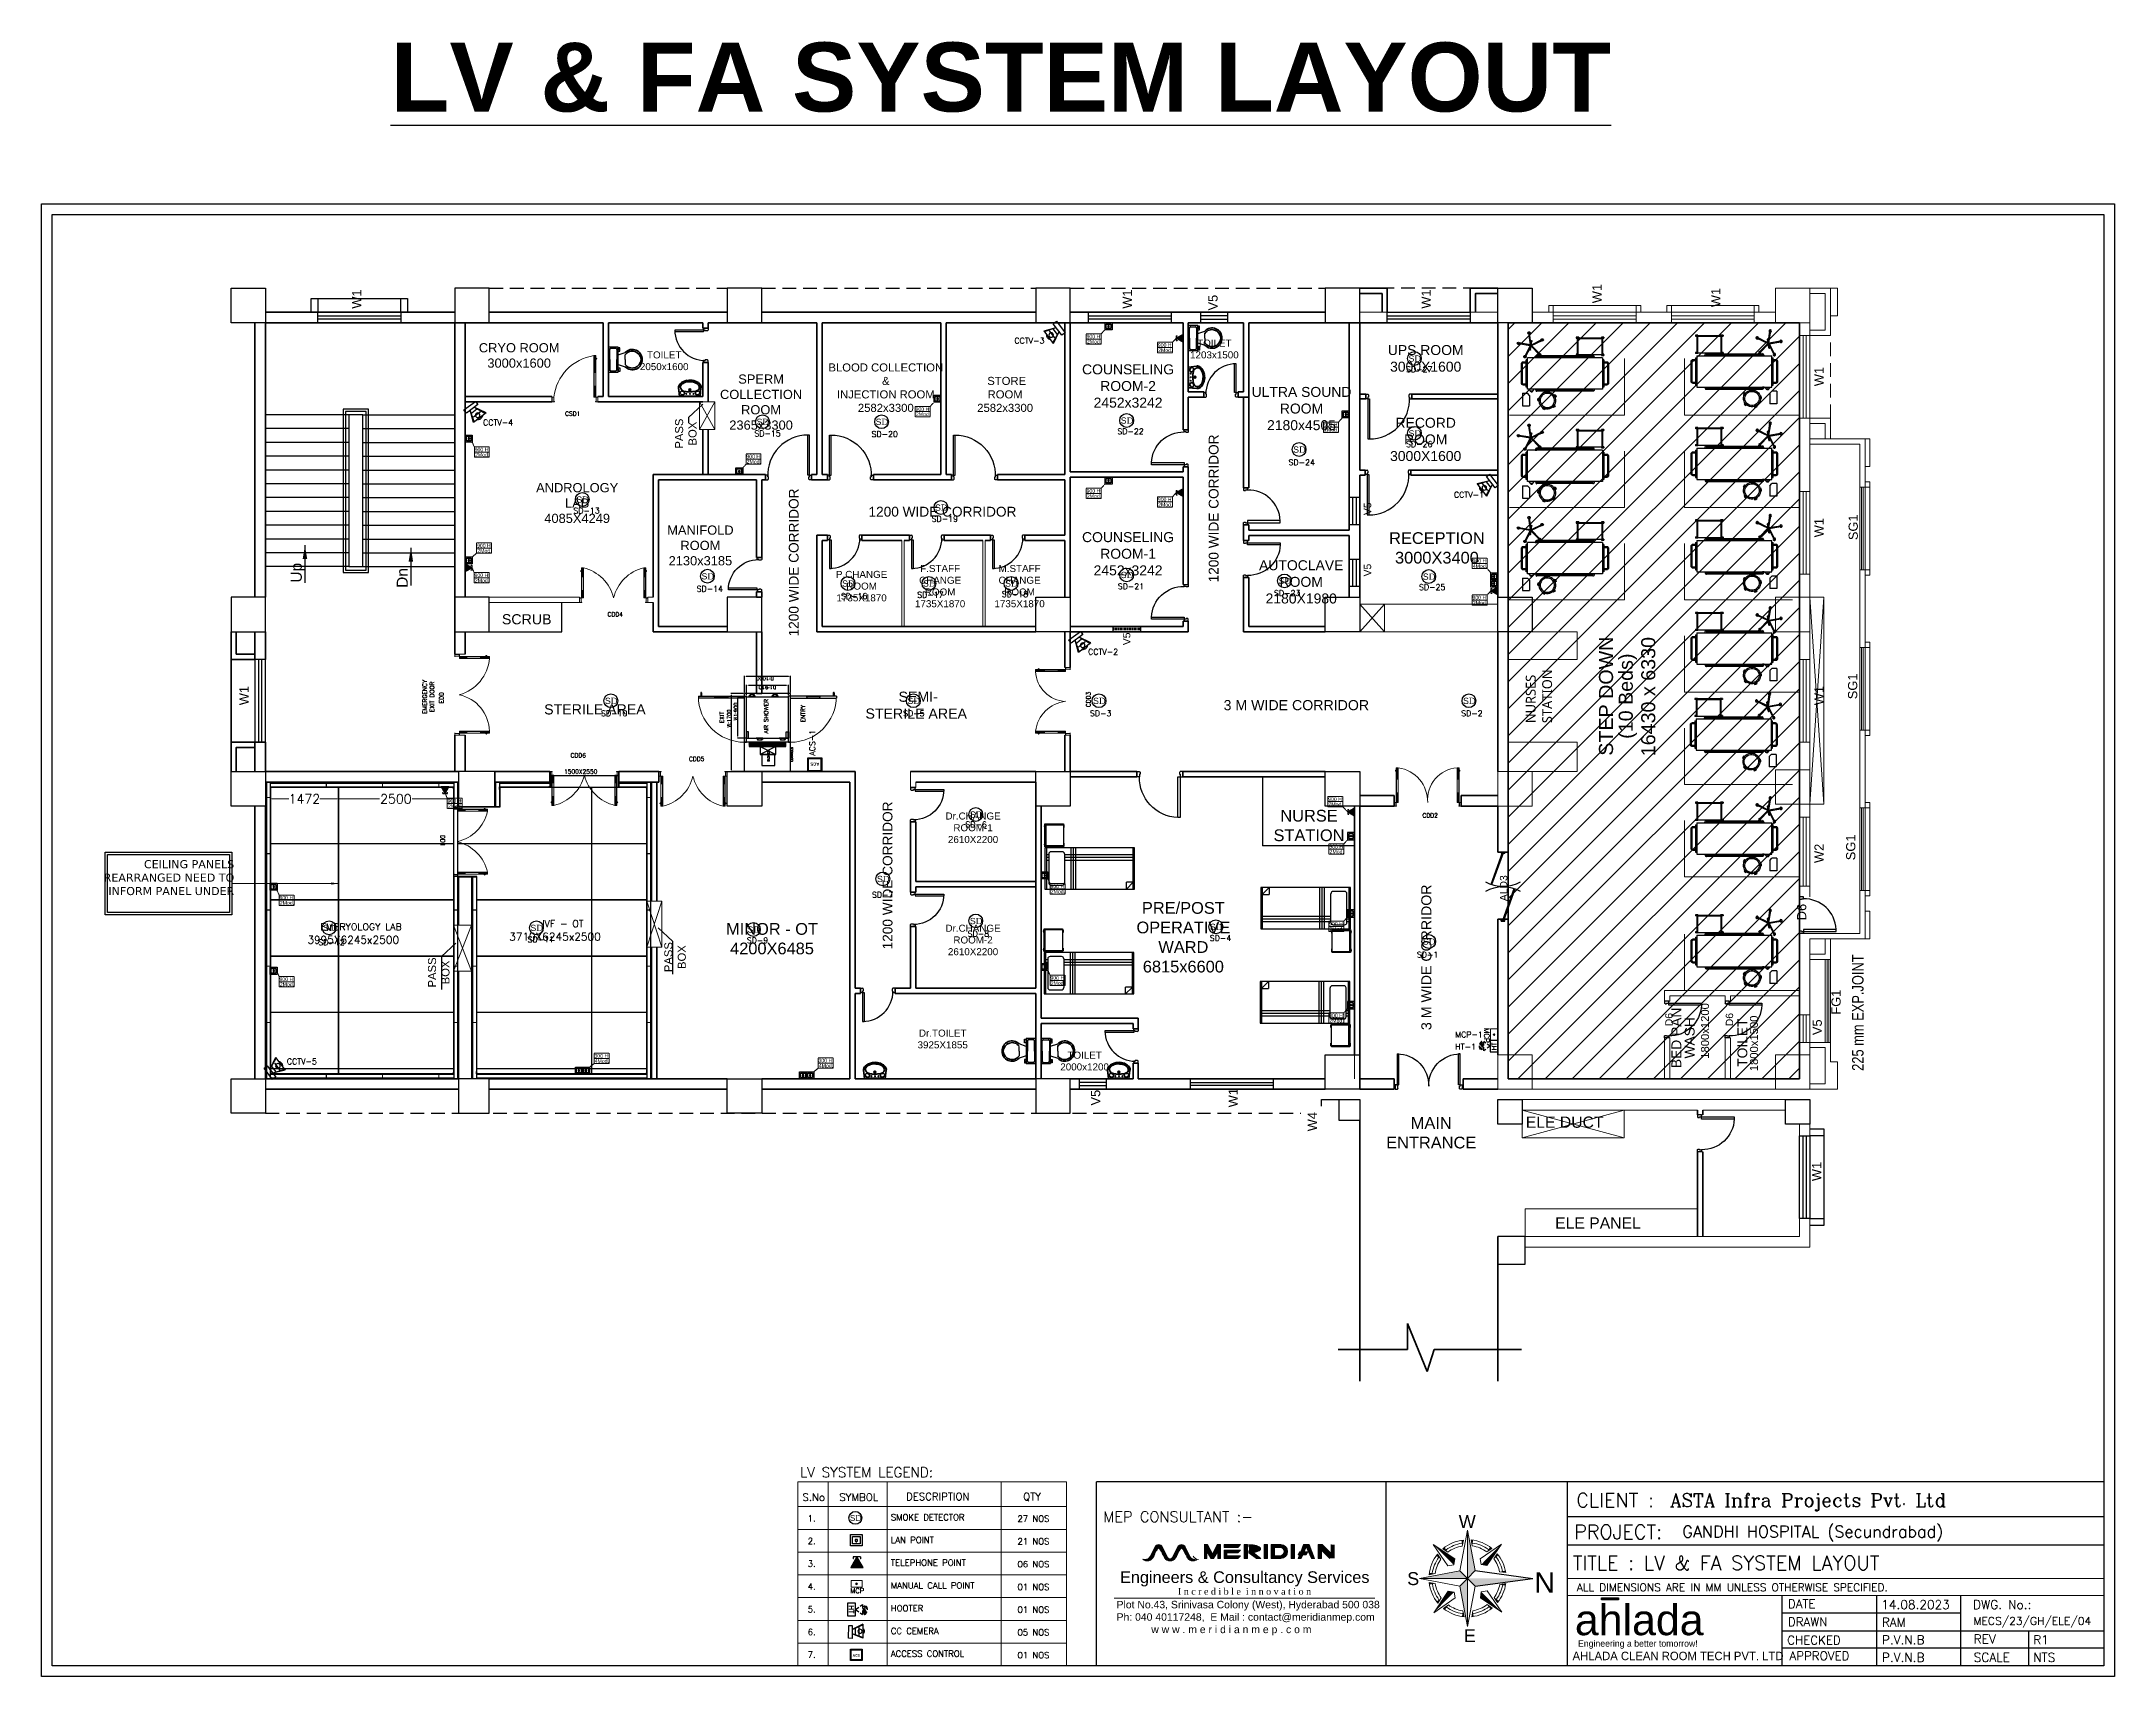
# Model space of a CAD drawing. Extents: x 3550807 to 4078732, y -628171 to -515859.
# Drawn here: x 3711755 to 3756836, y -551399 to -515859 of the extents above; entities that cross this region are included whole.
import ezdxf
from ezdxf.enums import TextEntityAlignment as Align

# ---------------------------------------------------------------- set-up
doc = ezdxf.new("R2010")
doc.units = 0
doc.header["$LTSCALE"] = 6
doc.header["$MEASUREMENT"] = 0
for name, pattern in [('1', [0]), ('ACAD_ISO04W100', [30, 24, -3, 0, -3]), ('CONTINU', [0]), ('DASHED2', [0.375, 0.25, -0.125]), ('HIDDEN', [0.375, 0.25, -0.125]), ('Hidden 2mm', [3, 2, -1])]:
    doc.linetypes.add(name, pattern=pattern)
doc.layers.get('0').update_dxf_attribs({"linetype": 'CONTINUOUS'})
doc.layers.get('Defpoints').update_dxf_attribs({"linetype": 'CONTINUOUS'})
for name, color, linetype, lineweight in [('0 Room description', 6, 'CONTINUOUS', 5), ('0 Room Dimensions', 7, 'CONTINUOUS', 0), ('1200 Door', 144, 'CONTINUOUS', 5), ('Ahlada 50mm Ceiling Panels', 191, 'CONTINUOUS', 0), ('Ahlada Coving', 3, 'CONTINUOUS', 0), ('axes', 40, 'ACAD_ISO04W100', 25), ('C-Section', 3, 'CONTINUOUS', 9), ('D.F', 251, 'CONTINUOUS', 5), ('Double Leaf Door', 4, 'CONTINUOUS', 18), ('FA-BELOW SMOKE DERECTOR', 1, 'CONTINUOUS', 25), ('FA-MNUAL CALL POINT', 10, 'CONTINUOUS', 20), ('FA-MNUAL CALL POINT @ 1', 10, 'CONTINUOUS', 20), ('FURNITURE WALL', 8, 'CONTINUOUS', 5), ('hatch', 252, 'CONTINUOUS', 9), ('P-Wall', 36, 'CONTINUOUS', 35), ('Partition-80WP', 7, 'CONTINUOUS', 5), ('Single Leaf Door', 4, 'CONTINUOUS', 18), ('WALL', 10, 'CONTINUOUS', 35), ('WIN', 151, 'CONTINUOUS', 9)]:
    doc.layers.add(name, color=color, linetype=linetype, lineweight=lineweight)
for name, color, linetype in [('80 mm Wall', 5, 'CONTINUOUS'), ('AHU-N Ducting', 30, 'CONTINUOUS'), ('AIR SHOWER', 7, 'CONTINUOUS'), ('Bed', 33, 'CONTINUOUS'), ('BLOCK HACTH', 10, 'CONTINUOUS'), ('Chajja', 7, 'CONTINUOUS'), ('COL', 5, 'CONTINUOUS'), ('DIM', 7, 'CONTINUOUS'), ('DOOR', 44, 'CONTINUOUS'), ('ELE-LIGHTING WIRRING', 7, 'CONTINUOUS'), ('ELE-TEL POINT', 4, 'CONTINUOUS'), ('ELE.LAN POINT', 3, 'CONTINUOUS'), ('FA-ELECTRONIC HOOTER', 6, 'CONTINUOUS'), ('FA-FIRE TEXT', 7, 'CONTINUOUS'), ('FUR', 21, 'CONTINUOUS'), ('furniture', 33, 'CONTINUOUS'), ('JOINERY', 7, 'CONTINUOUS'), ('L -  ANGLE', 3, 'CONTINUOUS'), ('LV-ACS', 30, 'CONTINUOUS'), ('LV.CC CEMARA', 66, 'CONTINUOUS'), ('MEP_HVAC_TEXT', 7, 'CONTINUOUS'), ('Railing', 21, 'CONTINUOUS'), ('Staircase', 7, 'CONTINUOUS'), ('TEXT', 5, 'CONTINUOUS'), ('TITLE', 7, 'CONTINUOUS'), ('walls', 1, 'CONTINUOUS'), ('Window', 161, 'CONTINUOUS')]:
    doc.layers.add(name, color=color, linetype=linetype)
doc.layers.add('CFT_LOOPING', color=7, linetype='1', lineweight=0, true_color=0xd6d600)
doc.styles.add('ARI', font='arial.ttf')
doc.styles.add('ARIAL', font='arial.ttf')
doc.styles.add('FS-ARIAL', font='arial.ttf')
doc.styles.add('IRFAN', font='romans.shx')
doc.styles.add('PDF Times New Roman', font='times.ttf')
doc.styles.add('RAGHAV', font='majalla.ttf')
doc.styles.add('ROMANS', font='romans.shx')
doc.styles.add('SIMPLEX', font='SIMPLEX')
doc.styles.get("Standard").update_dxf_attribs({"font": 'SIMPLEX'})
doc.styles.add('sudheer', font='romanc.shx')
doc.styles.add('VERDANA', font='verdana.ttf')
doc.linetypes.add('ZIGZAG', pattern='A,0.0001,-0.2,[131,ltypeshp.shx,S=0.2,R=0,X=-0.2,Y=0],-0.4,[131,ltypeshp.shx,S=0.2,R=180,X=0.2,Y=0],-0.2', length=0.8001)
doc.dimstyles.new('AEPL1', dxfattribs={"dimtxt": 100, "dimasz": 25, "dimexe": 1.25, "dimexo": 50, "dimtad": 0, "dimdec": 0, "dimtxsty": 'ROMANS', "dimcen": 2.5, "dimclrd": 250, "dimclre": 250, "dimadec": 0, "dimazin": 0, "dimtfac": 1, "dimtdec": 0, "dimtmove": 0, "dimatfit": 3, "dimfxl": 0, "dimlwd": 0, "dimlwe": 0, "dimarcsym": 0})
doc.dimstyles.new('BIGDFD', dxfattribs={"dimtxt": 8, "dimasz": 4, "dimexe": 1, "dimexo": 2, "dimtad": 1, "dimlfac": 10, "dimtxsty": 'Standard', "dimcen": 2.5, "dimclrd": 5, "dimclre": 3, "dimclrt": 1, "dimadec": 0, "dimazin": 0, "dimtfac": 1, "dimtmove": 0, "dimatfit": 3, "dimfxl": 0, "dimarcsym": 0})
doc.dimstyles.new('BIGDFD$0', dxfattribs={"dimtxt": 8, "dimasz": 4, "dimexe": 1, "dimexo": 2, "dimtad": 1, "dimlfac": 10, "dimtxsty": 'Standard', "dimcen": 2.5, "dimclrd": 5, "dimclre": 3, "dimclrt": 1, "dimadec": 0, "dimazin": 0, "dimtfac": 1, "dimtmove": 0, "dimatfit": 3, "dimfxl": 0, "dimarcsym": 0})
doc.dimstyles.new('int. dim', dxfattribs={"dimtxt": 900, "dimasz": 450, "dimexe": 150, "dimexo": 150, "dimgap": 150, "dimtad": 0, "dimdec": 0, "dimzin": 12, "dimdsep": 46, "dimtxsty": 'ARI', "dimblk": 'ARCHTICK', "dimcen": 1.5, "dimdle": 150, "dimclrd": 256, "dimclre": 256, "dimclrt": 7, "dimazin": 0, "dimtfac": 1, "dimtdec": 0, "dimtix": 1, "dimtmove": 2, "dimatfit": 3, "dimfxl": 0, "dimtolj": 1, "dimtzin": 0, "dimlwd": -1, "dimlwe": -1, "dimarcsym": 0})
doc.dimstyles.new('TEXT', dxfattribs={"dimscale": 0, "dimtxt": 500, "dimasz": 100, "dimexe": 75, "dimexo": 100, "dimgap": 50, "dimtad": 0, "dimdec": 0, "dimzin": 0, "dimdsep": 46, "dimtxsty": 'ARIAL', "dimblk": 'OBLIQUE', "dimcen": 0.09, "dimdle": 100, "dimclrd": 256, "dimclre": 256, "dimclrt": 6, "dimadec": 0, "dimazin": 0, "dimtfac": 1, "dimtdec": 0, "dimtofl": 0, "dimtmove": 2, "dimatfit": 3, "dimfxl": 0, "dimfrac": 2, "dimtolj": 1, "dimtzin": 0, "dimarcsym": 0})

msp = doc.modelspace()

# ---------------------------------------------------------------- texts
at = {"lineweight": 9}
for s, height, style, p in [('CLIENT :', 305.68, 'IRFAN', (3745130.8, -547717.2)), ('ASTA Infra Projects Pvt. Ltd', 290.396, 'sudheer', (3747168.7, -547709.3)), ('MEP CONSULTANT :-', 231.819, 'IRFAN', (3734845, -548043.2, 17.9)), ('PROJECT:', 305.68, 'IRFAN', (3745086, -548409.4)), ('GANDHI HOSPITAL (Secundrabad)', 255.548, 'sudheer', (3747436.1, -548375.1))]:
    msp.add_text(s, height=height, dxfattribs=dict(at, style=style)).set_placement(p)
at = {"lineweight": 9, "extrusion": (0, 0, -1), "style": 'IRFAN', "text_generation_flag": 2}
for s, height, p in [('TITLE : LV & FA SYSTEM LAYOUT', 305.68, (-3745054.3, -549083.2)), ('ALL DIMENSIONS ARE IN MM UNLESS OTHERWISE SPECIFIED.', 167.477, (-3745144.5, -549544.9))]:
    msp.add_text(s, height=height, dxfattribs=at).set_placement(p)
at = {"color": 64, "style": 'sudheer'}
for s, p in [('DATE', (3750032.6, -549817.8)), ('DRAWN ', (3750227.7, -550211)), ('CHECKED', (3750299.9, -550609.2)), ('APPROVED', (3750419.1, -550950))]:
    msp.add_text(s, height=188.74, dxfattribs=at).set_placement(p, align=Align.MIDDLE_CENTER)
at = {"color": 6, "style": 'sudheer'}
for s, p in [('14.08.2023', (3751762.7, -549932)), ('RAM', (3751776.1, -550315.4)), ('P.V.N.B', (3751776.1, -550697.8)), ('P.V.N.B', (3751776.1, -551080)), ('R1', (3755067.6, -550697.8)), ('NTS', (3755067.6, -551080))]:
    msp.add_text(s, height=193.14, dxfattribs=at).set_placement(p)
at = {"color": 64, "style": 'sudheer'}
for s, p in [('DWG. No.:', (3753760.9, -549932)), ('REV', (3753773.6, -550681)), ('SCALE', (3753773.6, -551077.7))]:
    msp.add_text(s, height=193.14, dxfattribs=at).set_placement(p)
at = {"color": 6, "style": 'sudheer'}
msp.add_text('MECS/23/GH/ELE/04', height=170.695, dxfattribs=at).set_placement((3755048.5, -550275.7), align=Align.CENTER)
at = {"color": 134, "style": 'RAGHAV'}
msp.add_text('AHLADA CLEAN ROOM TECH PVT. LTD', height=183.736, dxfattribs=at).set_placement((3745050, -551043.2))
at = {"layer": 'ELE-LIGHTING WIRRING', "color": 7, "linetype": 'CONTINU', "lineweight": 0, "attachment_point": 1, "style": 'ROMANS'}
for s, insert, char_height, width in [('{\\C256;LV SYSTEM LEGEND:}', (3728249.7, -546850.4), 215.728, 5152.57), ('{\\C256;S.No}', (3728303.1, -547420.5), 161.796, 414.151), ('{\\C256;SYMBOL}', (3729104.1, -547420.5), 161.796, 414.151), ('{\\C256;DESCRIPTION}', (3730556.5, -547407.4), 161.796, 414.151), ('{\\C256;QTY}', (3733102.1, -547407.4), 161.796, 414.151), ('{\\C256;1.}', (3728417.9, -547891.3), 134.83, 414.151), ('SMOKE DETECTOR', (3730226, -547868.8), 134.83, 4583.882), ('{\\C256;27 NOS}', (3732979.7, -547900.3), 134.83, 1003.504), ('{\\C256;2.}', (3728417.9, -548385.8), 134.83, 414.151), ('LAN POINT', (3730226, -548363.2), 134.83, 4583.882), ('{\\C256;21 NOS\\P}', (3732979.7, -548394.7), 134.83, 1003.504), ('{\\C256;3.}', (3728417.9, -548880.2), 134.83, 414.151), ('TELEPHONE POINT', (3730226, -548857.7), 134.83, 4583.882), ('{\\C256;06 NOS}', (3732979.7, -548889.2), 134.83, 1003.504), ('{\\C256;4.}', (3728417.9, -549374.6), 134.83, 414.151), ('MANUAL CALL POINT', (3730226, -549352.1), 134.83, 4583.882), ('{\\C256;01 NOS}', (3732979.7, -549383.6), 134.83, 1003.504), ('{\\C256;5.}', (3728417.9, -549869.1), 134.83, 414.151), ('HOOTER', (3730226, -549846.6), 134.83, 4583.882), ('{\\C256;01 NOS}', (3732979.7, -549878.1), 134.83, 1003.504), ('{\\C256;6.}', (3728417.9, -550363.5), 134.83, 414.151), ('CC CEMERA', (3730226, -550341), 134.83, 4583.882), ('{\\C256;05 NOS\\P}', (3732979.7, -550372.5), 134.83, 1003.504), ('{\\C256;7.}', (3728417.9, -550858), 134.83, 414.151), ('ACCESS CONTROL', (3730226, -550835.5), 134.83, 4583.882), ('{\\C256;01 NOS\\P}', (3732979.7, -550867), 134.83, 1003.504)]:
    msp.add_mtext(s, dxfattribs=dict(at, insert=insert, char_height=char_height, width=width))
at = {"layer": 'FA-FIRE TEXT', "color": 200, "linetype": 'CONTINU', "char_height": 125, "width": 349.838, "attachment_point": 1, "style": 'ROMANS'}
for s, insert in [('{\\C256;CCTV-3\\P}', (3732912.7, -522298.5)), ('{\\C256;SD-27}', (3741429.6, -522923.5)), ('{\\C256;CCTV-4\\P}', (3721358.7, -524078.8)), ('{\\C256;SD-22\\P}', (3735151.4, -524271.3)), ('{\\C256;SD-15\\P}', (3727257, -524318)), ('{\\C256;SD-20\\P}', (3729805.4, -524330.1)), ('{\\C256;SD-26\\P}', (3741429.6, -524549)), ('{\\C256;SD-24\\P}', (3738874, -524945.1)), ('{\\C256;SD-13\\P}', (3723320.5, -525993.8)), ('{\\C256;CCTV-1\\P}', (3742470.7, -525649)), ('{\\C256;SD-19\\P}', (3731112.1, -526172.8)), ('{\\C256;SD-14\\P}', (3726001.8, -527692.9)), ('{\\C256;SD-16\\P}', (3729141.3, -527853.6)), ('{\\C256;SD-17\\P}', (3730797.6, -527823.2)), ('{\\C256;SD-18\\P}', (3732637.9, -527808.7)), ('{\\C256;SD-21\\P}', (3735160.9, -527640.5)), ('{\\C256;SD-23\\P}', (3738557.7, -527785.5)), ('{\\C256;SD-25\\P}', (3741710.7, -527656.8)), ('{\\C256;CCTV-2\\P}', (3734515.4, -529062.1)), ('{\\C256;SD-10\\P}', (3723923.3, -530400.2)), ('{\\C256;SD-5\\P}', (3730493.4, -530400.2)), ('{\\C256;SD-3\\P}', (3734555.4, -530400.2)), ('{\\C256;SD-2\\P}', (3742627.9, -530400.2)), ('{\\C256;SD-6\\P}', (3731844.8, -532814.6)), ('{\\C256;SD-7\\P}', (3729814.8, -534343.6)), ('{\\C256;SD-12\\P}', (3717775.5, -535376.9)), ('{\\C256;SD-11\\P}', (3722324.4, -535314.5)), ('{\\C256;SD-9\\P}', (3727092.8, -535333.4)), ('{\\C256;SD-8\\P}', (3731895.7, -535190.8)), ('{\\C256;SD-4\\P}', (3737161.3, -535285.5)), ('{\\C256;SD-1\\P}', (3741663.4, -535645.6)), ('{\\C256;MCP-1\\P}', (3742498.5, -537382.1)), ('{\\C256;HT-1\\P}', (3742498.5, -537646.9)), ('{\\C256;CCTV-5\\P}', (3717091.2, -537967.3))]:
    msp.add_mtext(s, dxfattribs=dict(at, insert=insert))
at = {"layer": 'FA-FIRE TEXT', "color": 200, "linetype": 'CONTINU', "insert": (3728453.9, -531382.5), "char_height": 125, "width": 349.838, "attachment_point": 1, "rotation": 90, "style": 'ROMANS'}
msp.add_mtext('{\\C256;ACS-1\\P}', dxfattribs=at)
at = {"layer": 'MEP_HVAC_TEXT', "color": 0, "linetype": 'ByBlock', "insert": (3715946.9, -533653.5, 0), "char_height": 175, "width": 2848.675, "attachment_point": 3, "rotation": 0.00688, "style": 'VERDANA'}
msp.add_mtext('{\\C1;CEILING PANELS REARRANGED NEED TO INFORM PANEL UNDER}', dxfattribs=at)
at = {"layer": 'TEXT', "color": 7, "char_height": 80, "attachment_point": 1}
for s, insert, width in [('\\A1;{\\fArial|b0|i0|c0|p34;900 Ht\\P}', (3734482.2, -522231.3), 8957.987), ('\\A1;{\\fArial|b0|i0|c0|p34;2Mod.\\P}', (3734489.3, -522343.8), 352.575), ('\\A1;{\\fArial|b0|i0|c0|p34;900 Ht\\P}', (3736031.8, -522416), 8957.987), ('\\A1;{\\fArial|b0|i0|c0|p34;2Mod.\\P}', (3736038.9, -522528.5), 352.575), ('\\A1;{\\fArial|b0|i0|c0|p34;900 Ht\\P}', (3730763.5, -523808.8), 8957.987), ('\\A1;{\\fArial|b0|i0|c0|p34;2Mod.\\P}', (3730770.5, -523921.3), 352.575), ('\\A1;{\\fArial|b0|i0|c0|p34;900 Ht\\P}', (3739641, -524149.6), 8957.987), ('\\A1;{\\fArial|b0|i0|c0|p34;2Mod.\\P}', (3739648, -524262.1), 352.575), ('\\A1;{\\fArial|b0|i0|c0|p34;900 Ht\\P}', (3721176.2, -524689.6), 8957.987), ('\\A1;{\\fArial|b0|i0|c0|p34;2Mod.\\P}', (3721183.3, -524802.1), 352.575), ('\\A1;{\\fArial|b0|i0|c0|p34;900 Ht\\P}', (3727084, -524840.1), 8957.987), ('\\A1;{\\fArial|b0|i0|c0|p34;2Mod.\\P}', (3727091, -524952.6), 352.575), ('\\A1;{\\fArial|b0|i0|c0|p34;900 Ht\\P}', (3734482.2, -525588.8), 8957.987), ('\\A1;{\\fArial|b0|i0|c0|p34;2Mod.\\P}', (3734489.2, -525701.3), 352.575), ('\\A1;{\\fArial|b0|i0|c0|p34;900 Ht\\P}', (3736031.2, -525773.1), 8957.987), ('\\A1;{\\fArial|b0|i0|c0|p34;2Mod.\\P}', (3736038.3, -525885.6), 352.575), ('\\A1;{\\fArial|b0|i0|c0|p34;900 Ht\\P}', (3721226.1, -526777.4), 8957.987), ('\\A1;{\\fArial|b0|i0|c0|p34;2Mod.\\P}', (3721233.1, -526889.9), 352.575), ('\\A1;{\\fArial|b0|i0|c0|p34;900 Ht\\P}', (3721172.6, -527421.4), 8957.987), ('\\A1;{\\fArial|b0|i0|c0|p34;900 Ht\\P}', (3742874.1, -527109.7), 8957.987), ('\\A1;{\\fArial|b0|i0|c0|p34;4Mod.\\P}', (3742881.1, -527222.2), 352.575), ('\\A1;{\\fArial|b0|i0|c0|p34;2Mod.\\P}', (3721179.6, -527533.9), 352.575), ('\\A1;{\\fArial|b0|i0|c0|p34;900 Ht\\P}', (3742874.1, -527907.5), 8957.987), ('\\A1;{\\fArial|b0|i0|c0|p34;2Mod.\\P}', (3742881.1, -528020), 352.575), ('\\A1;{\\fArial|b0|i0|c0|p34;900 Ht\\P}', (3720587.9, -532327.1), 8957.987), ('\\A1;{\\fArial|b0|i0|c0|p34;900 Ht\\P}', (3739735.7, -532286), 8957.987), ('\\A1;{\\fArial|b0|i0|c0|p34;2Mod.\\P}', (3739742.8, -532398.5), 352.575), ('\\A1;{\\fArial|b0|i0|c0|p34;2Mod.\\P}', (3720594.9, -532439.6), 352.575), ('\\A1;{\\fArial|b0|i0|c0|p34;900 Ht\\P}', (3739759.7, -533318), 8957.987), ('\\A1;{\\fArial|b0|i0|c0|p34;2Mod.\\P}', (3739766.7, -533430.5), 352.575), ('\\A1;{\\fArial|b0|i0|c0|p34;900 Ht\\P}', (3733696.3, -534182.5), 8957.987), ('\\A1;{\\fArial|b0|i0|c0|p34;900 Ht\\P}', (3716931.2, -534429.5), 8957.987), ('\\A1;{\\fArial|b0|i0|c0|p34;2Mod.\\P}', (3716938.3, -534542), 352.575), ('\\A1;{\\fArial|b0|i0|c0|p34;2Mod.\\P}', (3733703.3, -534295), 352.575), ('\\A1;{\\fArial|b0|i0|c0|p34;900 Ht\\P}', (3739756, -534998.4), 8957.987), ('\\A1;{\\fArial|b0|i0|c0|p34;2Mod.\\P}', (3739763, -535110.9), 352.575), ('\\A1;{\\fArial|b0|i0|c0|p34;900 Ht\\P}', (3716931.2, -536201.1), 8957.987), ('\\A1;{\\fArial|b0|i0|c0|p34;2Mod.\\P}', (3716938.3, -536313.6), 352.575), ('\\A1;{\\fArial|b0|i0|c0|p34;900 Ht\\P}', (3733696.3, -536174), 8957.987), ('\\A1;{\\fArial|b0|i0|c0|p34;2Mod.\\P}', (3733703.3, -536286.5), 352.575), ('\\A1;{\\fArial|b0|i0|c0|p34;900 Ht\\P}', (3739756, -536989.8), 8957.987), ('\\A1;{\\fArial|b0|i0|c0|p34;2Mod.\\P}', (3739763, -537102.3), 352.575), ('\\A1;{\\fArial|b0|i0|c0|p34;300 Ht\\P}', (3723779.3, -537869.9), 8957.987), ('\\A1;{\\fArial|b0|i0|c0|p34;4Mod.\\P}', (3723786.4, -537982.4), 352.575), ('\\A1;{\\fArial|b0|i0|c0|p34;300 Ht\\P}', (3728652, -537969.9), 8957.987), ('\\A1;{\\fArial|b0|i0|c0|p34;4Mod.\\P}', (3728659, -538082.4), 352.575)]:
    msp.add_mtext(s, dxfattribs=dict(at, insert=insert, width=width))
at = {"layer": 'TITLE', "color": 7, "style": 'ARIAL'}
for s, p in [('W', (3742574.7, -548170.8, 0)), ('S', (3741453.6, -549411.4, 0)), ('E', (3742685.3, -550650.7, 0))]:
    msp.add_text(s, height=281.1, dxfattribs=at).set_placement(p)
at = {"layer": 'TITLE', "color": 5, "style": 'ARIAL'}
msp.add_text('N', height=443.3, rotation=180, dxfattribs=at).set_placement((3744666.2, -549135.3, 0))
at = {"layer": 'TITLE', "color": 6, "insert": (3732617.2, -515880.9), "char_height": 1500, "width": 36564.74, "attachment_point": 2, "style": 'ARIAL'}
msp.add_mtext('{\\L\\fArial|b1|i0|c0|p34;LV & FA SYSTEM LAYOUT}', dxfattribs=at)

# ---------------------------------------------------------------- blocks, each defined once
blk = doc.blocks.new('Z$W@#5624')
at = {"layer": 'DOOR'}
for p, q in [((1770, 446), (949, 745)), ((1779, 470), (957, 769)), ((1122, 709), (1113, 685)), ((1610, 518), (1117, 697)), ((0, 499), (25, 499)), ((0, 400), (0, 499)), ((0, 400), (25, 400)), ((19, 429), (28, 453)), ((19, 429), (840, 130)), ((25, 400), (25, 499)), ((28, 453), (849, 154)), ((183, 369), (192, 393)), ((188, 381), (680, 202)), ((685, 214), (676, 190)), ((1614, 529), (1606, 506)), ((1779, 470), (1770, 446)), ((1798, 499), (1773, 499)), ((1773, 400), (1773, 499)), ((1798, 400), (1773, 400)), ((1798, 400), (1798, 499))]:
    blk.add_line(p, q, dxfattribs=at)
at = {"layer": 'DOOR', "color": 145, "extrusion": (0, 0, -1)}
for centre, start_param, end_param in [((0, 449), -0.523599, 0.523599), ((1798, 449), 2.617994, 3.665191)]:
    blk.add_ellipse(centre, major_axis=(899, 0), ratio=1, start_param=start_param, end_param=end_param, dxfattribs=at)
blk = doc.blocks.new('A$C6969112B')
at = {"layer": 'Bed', "color": 8}
for p, q in [((387, 1872), (116, 1872)), ((116, 1872), (116, 1719)), ((387, 1872), (387, 1762)), ((1374, 1709), (1186, 1807)), ((1421, 1704), (1194, 1823)), ((1421, 1704), (1464, 1956)), ((1438, 1701), (1481, 1953)), ((55, 1439), (34, 1391)), ((54, 1382), (34, 1391)), ((75, 1430), (54, 1382)), ((75, 1430), (55, 1439)), ((72, 1402), (64, 1406)), ((343, 1719), (116, 1719)), ((229, 1539), (227, 1517)), ((227, 1517), (279, 1511)), ((229, 1539), (281, 1533)), ((281, 1533), (279, 1511)), ((343, 1719), (387, 1762)), ((429, 1399), (408, 1396)), ((408, 1396), (414, 1344)), ((428, 1689), (478, 1729)), ((428, 1654), (478, 1615)), ((429, 1399), (436, 1347)), ((432, 1559), (432, 1557)), ((434, 343), (434, 1557)), ((451, 343), (451, 1557)), ((453, 1559), (453, 1557)), ((476, 1595), (476, 1561)), ((478, 1766), (1160, 1766)), ((478, 131), (478, 1766)), ((521, 1793), (1116, 1793)), ((521, 1766), (521, 1793)), ((1116, 1766), (1116, 1793)), ((1160, 131), (1160, 1766)), ((1162, 1595), (1162, 1561)), ((1185, 1559), (1185, 1557)), ((1186, 343), (1186, 1557)), ((1204, 343), (1204, 1557)), ((1205, 1559), (1205, 1557)), ((1409, 1685), (1229, 1510)), ((1425, 1676), (1242, 1497)), ((1324, 1707), (1324, 1710)), ((1329, 1699), (1522, 1666)), ((1332, 1716), (1525, 1683)), ((1340, 1697), (1343, 1714)), ((1425, 1676), (1538, 1447)), ((1438, 1701), (1691, 1738)), ((1443, 1679), (1554, 1454)), ((1483, 1690), (1694, 1721)), ((1512, 1667), (1515, 1685)), ((1530, 1671), (1531, 1675)), ((76, 1196), (91, 1212)), ((116, 1161), (76, 1196)), ((130, 1178), (91, 1212)), ((120, 1198), (114, 1191)), ((116, 1161), (130, 1178)), ((347, 1187), (301, 1160)), ((313, 1141), (301, 1160)), ((358, 1168), (313, 1141)), ((358, 1168), (347, 1187)), ((436, 1347), (414, 1344)), ((1234, 703), (1212, 703)), ((1212, 703), (1212, 650)), ((1223, 650), (1212, 650)), ((1223, 131), (1223, 676)), ((1223, 676), (1594, 676)), ((1223, 659), (1577, 659)), ((1234, 703), (1234, 676)), ((1577, 659), (1577, 148)), ((1605, 703), (1583, 703)), ((1583, 703), (1583, 676)), ((1594, 676), (1594, 131)), ((1605, 650), (1594, 650)), ((1605, 703), (1605, 650)), ((432, 340), (432, 343)), ((453, 340), (453, 343)), ((476, 304), (476, 339)), ((1160, 131), (478, 131)), ((521, 105), (521, 131)), ((1116, 105), (521, 105)), ((1116, 105), (1116, 131)), ((1162, 304), (1162, 339)), ((1185, 340), (1185, 343)), ((1205, 340), (1205, 343)), ((1223, 157), (1212, 157)), ((1212, 157), (1212, 105)), ((1234, 105), (1212, 105)), ((1577, 148), (1223, 148)), ((1594, 131), (1223, 131)), ((1234, 131), (1234, 105)), ((1583, 131), (1583, 105)), ((1605, 105), (1583, 105)), ((1605, 157), (1594, 157)), ((1605, 157), (1605, 105))]:
    blk.add_line(p, q, dxfattribs=at)
for points in [[(565, 1793), (565, 1854, -0.414214), (608, 1897), (1029, 1897, -0.414214), (1073, 1854), (1073, 1793)], [(587, 1793), (587, 1854, -0.414214), (608, 1875), (1029, 1875, -0.414214), (1051, 1854), (1051, 1793)], [(476, 1593), (451, 1585, 0.318781), (430, 1563), (430, 1559), (455, 1559), (455, 1563), (476, 1563)], [(1162, 1593), (1186, 1585, -0.318781), (1208, 1563), (1208, 1559), (1182, 1559), (1182, 1563), (1162, 1563)], [(476, 307), (451, 314, -0.318781), (430, 336), (430, 340), (455, 340), (455, 336), (476, 336)], [(1073, 105), (1073, 44, -0.414214), (1029, 0), (608, 0, -0.414214), (565, 44), (565, 105)], [(1051, 105), (1051, 44, -0.414214), (1029, 22), (608, 22, -0.414214), (587, 44), (587, 105)], [(1162, 307), (1186, 314, 0.318781), (1208, 336), (1208, 340), (1182, 340), (1182, 336), (1162, 336)]]:
    blk.add_lwpolyline(points, format="xyb", dxfattribs=at)
for points in [[(432, 1557), (453, 1557)], [(476, 1595), (478, 1595)], [(476, 1561), (478, 1561)], [(1162, 1595), (1160, 1595)], [(1162, 1561), (1160, 1561)], [(1205, 1557), (1185, 1557)], [(432, 343), (453, 343)], [(476, 339), (478, 339)], [(476, 304), (478, 304)], [(1162, 339), (1160, 339)], [(1162, 304), (1160, 304)], [(1205, 343), (1185, 343)]]:
    blk.add_lwpolyline(points, dxfattribs=at)
blk.add_circle((435, 1672), 9.27, dxfattribs=at)
for centre, radius, start, end in [((441, 1672), 21.4, 125.427, 234.573), ((1289, 676), 80.7, 161.0754, 198.9246), ((1158, 676), 80.7, 0, 18.9246), ((1660, 676), 80.7, 161.0754, 180), ((1529, 676), 80.7, 341.0754, 18.9246), ((1289, 131), 80.7, 161.0754, 198.9246), ((1158, 131), 80.7, 341.0754, 0), ((1660, 131), 80.7, 180, 198.9246), ((1529, 131), 80.7, 341.0754, 18.9246)]:
    blk.add_arc(centre, radius, start, end, dxfattribs=at)
at = {"layer": 'Bed', "color": 8, "extrusion": (0, 0, -1)}
for centre, major_axis, start_param, end_param in [((1184, 1818), (18.5, 18.5), 1.608733, 7.212244), ((1189, 1814), (4.94, 4.94), 2.839692, 4.403974), ((1427, 1691), (194, 194), 4.403974, 4.417003), ((1191, 1817), (4.94, 4.94), 4.417003, 5.981285), ((1474, 1962), (18.5, 18.5), 2.86537, 8.468881), ((1471, 1955), (4.94, 4.94), 4.096329, 5.660611), ((1427, 1691), (194, 194), -0.622575, -0.609545), ((1474, 1954), (4.94, 4.94), -0.609545, 0.954736), ((114, 1384), (-57.1, 57.1), 5.588367, 6.248962), ((232, 1332), (-182, 20), -0.000636, 6.282549), ((232, 1332), (-123, 123), 4.624291, 5.911682), ((-5, 1437), (-57.1, 57.1), 2.446775, 3.107369), ((232, 1332), (-154, 17), -0.00023, 6.282955), ((261, 1590), (-57.1, 57.1), 3.707499, 4.368094), ((247, 1460), (-57.1, 57.1), 0.565907, 1.226501), ((487, 1380), (-57.1, 57.1), 5.038602, 5.699197), ((357, 1363), (-57.1, 57.1), 1.897009, 2.557604), ((1230, 1499), (18.5, 18.5), 0.352096, 5.955607), ((1234, 1505), (4.94, 4.94), 3.160366, 4.724648), ((1427, 1691), (-194, 194), 4.718133, 4.731162), ((1237, 1502), (4.94, 4.94), 1.583055, 3.147337), ((1331, 1705), (4.94, 4.94), 2.525533, 4.096329), ((1331, 1709), (4.94, 4.94), 4.096329, 5.667125), ((1549, 1444), (18.5, 18.5), -0.904541, 4.69897), ((1523, 1672), (4.94, 4.94), 0.954736, 2.525533), ((1524, 1676), (4.94, 4.94), -0.61606, 0.954736), ((1544, 1450), (4.94, 4.94), 1.903729, 3.468011), ((1427, 1691), (194, 194), 1.8907, 1.903729), ((1547, 1451), (4.94, 4.94), 0.326418, 1.8907), ((1699, 1730), (18.5, 18.5), 4.122007, 9.725518), ((1692, 1731), (4.94, 4.94), -0.930219, 0.634062), ((1693, 1728), (4.94, 4.94), 0.647092, 2.211374), ((1427, 1691), (-194, 194), 2.204859, 2.217888), ((146, 1236), (-57.1, 57.1), 4.308534, 4.969129), ((61, 1137), (-57.1, 57.1), 1.166941, 1.827536), ((363, 1107), (-57.1, 57.1), 6.205277, 6.865872), ((296, 1220), (-57.1, 57.1), 3.063684, 3.724279)]:
    blk.add_ellipse(centre, major_axis=major_axis, ratio=1, start_param=start_param, end_param=end_param, dxfattribs=at)
blk = doc.blocks.new('1000')
at = {"layer": 'DOOR', "color": 8}
for p, q in [((0, -111, 0), (0, 0)), ((0, 0), (55, 0, 0)), ((945, 0, 0), (945, -2, 0)), ((1000, 0), (945, 0, 0)), ((1000, -111, 0), (1000, 0)), ((55, -111, 0), (0, -111, 0)), ((55, 0, 0), (55, -3, 0)), ((70, -55, 0), (55, -55, 0)), ((55, -55, 0), (55, -111, 0)), ((55, -111, 0), (55, -1001, 0)), ((111, -111, 0), (55, -111, 0)), ((70, -15, 0), (68, -15, 0)), ((70, -15, 0), (70, -55, 0)), ((111, -1001, 0), (111, -111, 0)), ((930, -15, 0), (930, -55, 0)), ((930, -15, 0), (932, -15, 0)), ((930, -55, 0), (945, -55, 0)), ((945, -55, 0), (945, -111, 0)), ((945, -111, 0), (1000, -111, 0)), ((55, -1001, 0), (111, -1001, 0))]:
    blk.add_line(p, q, dxfattribs=at)
for centre, major_axis, ratio, start_param, end_param in [((55, -15, 0), (-8.84, 8.84, 0), 1, 3.926897, 5.497693), ((71, -128, 0), (597, 637, 0), 0.999944, 3.940126, 5.484659), ((945, -15, 0), (-8.84, 8.84, 0), 1, -0.785492, 0.785304)]:
    blk.add_ellipse(centre, major_axis=major_axis, ratio=ratio, start_param=start_param, end_param=end_param, dxfattribs=at)
blk = doc.blocks.new('_Oblique')
at = {"color": 0, "linetype": 'ByBlock', "lineweight": -2}
blk.add_line((-0.5, -0.5), (0.5, 0.5), dxfattribs=at)
blk = doc.blocks.new('A$C45A5314D')
at = {"layer": 'furniture', "color": 8, "ltscale": 0.75}
for p, q in [((-1962, 946), (-1950, 946)), ((-1962, 946), (-1950, 946)), ((-1962, 946), (-1962, 887)), ((-1962, 944), (-1950, 944)), ((-1962, 943), (-1950, 943)), ((-1962, 941), (-1950, 941)), ((-1962, 939), (-1950, 939)), ((-1962, 936), (-1950, 936)), ((-1962, 932), (-1950, 932)), ((-1962, 927), (-1950, 927)), ((-1962, 921), (-1950, 921)), ((-1962, 913), (-1950, 913)), ((-1962, 907), (-1950, 907)), ((-1962, 902), (-1950, 902)), ((-1950, 967), (-1550, 967)), ((-1950, 467), (-1950, 967)), ((-1930, 948), (-1930, 487)), ((-1930, 948), (-1550, 948)), ((-1550, 967), (-1550, 467)), ((-1538, 946), (-1550, 946)), ((-1538, 946), (-1550, 946)), ((-1538, 944), (-1550, 944)), ((-1538, 943), (-1550, 943)), ((-1538, 941), (-1550, 941)), ((-1538, 939), (-1550, 939)), ((-1538, 936), (-1550, 936)), ((-1538, 932), (-1550, 932)), ((-1538, 927), (-1550, 927)), ((-1538, 921), (-1550, 921)), ((-1538, 913), (-1550, 913)), ((-1538, 907), (-1550, 907)), ((-1538, 902), (-1550, 902)), ((-1538, 946), (-1538, 887)), ((-1962, 898), (-1950, 898)), ((-1962, 895), (-1950, 895)), ((-1962, 892), (-1950, 892)), ((-1962, 891), (-1950, 891)), ((-1962, 889), (-1950, 889)), ((-1962, 888), (-1950, 888)), ((-1962, 887), (-1950, 887)), ((-1962, 545), (-1950, 545)), ((-1962, 545), (-1950, 545)), ((-1962, 545), (-1962, 486)), ((-1962, 543), (-1950, 543)), ((-1962, 542), (-1950, 542)), ((-1962, 540), (-1950, 540)), ((-1962, 538), (-1950, 538)), ((-1962, 535), (-1950, 535)), ((-1962, 531), (-1950, 531)), ((-1962, 526), (-1950, 526)), ((-1962, 520), (-1950, 520)), ((-1962, 512), (-1950, 512)), ((-1962, 506), (-1950, 506)), ((-1962, 501), (-1950, 501)), ((-1962, 497), (-1950, 497)), ((-1962, 494), (-1950, 494)), ((-1962, 491), (-1950, 491)), ((-1962, 490), (-1950, 490)), ((-1962, 488), (-1950, 488)), ((-1962, 487), (-1950, 487)), ((-1962, 486), (-1950, 486)), ((-1962, 486), (-1950, 486)), ((-1550, 467), (-1950, 467)), ((-1550, 487), (-1930, 487)), ((-1538, 898), (-1550, 898)), ((-1538, 895), (-1550, 895)), ((-1538, 892), (-1550, 892)), ((-1538, 891), (-1550, 891)), ((-1538, 889), (-1550, 889)), ((-1538, 888), (-1550, 888)), ((-1538, 887), (-1550, 887)), ((-1538, 545), (-1550, 545)), ((-1538, 545), (-1550, 545)), ((-1538, 543), (-1550, 543)), ((-1538, 542), (-1550, 542)), ((-1538, 540), (-1550, 540)), ((-1538, 538), (-1550, 538)), ((-1538, 535), (-1550, 535)), ((-1538, 531), (-1550, 531)), ((-1538, 526), (-1550, 526)), ((-1538, 520), (-1550, 520)), ((-1538, 512), (-1550, 512)), ((-1538, 506), (-1550, 506)), ((-1538, 501), (-1550, 501)), ((-1538, 497), (-1550, 497)), ((-1538, 494), (-1550, 494)), ((-1538, 491), (-1550, 491)), ((-1538, 490), (-1550, 490)), ((-1538, 488), (-1550, 488)), ((-1538, 487), (-1550, 487)), ((-1538, 486), (-1550, 486)), ((-1538, 545), (-1538, 486))]:
    blk.add_line(p, q, dxfattribs=at)
at = {"layer": 'furniture', "color": 8}
for p, q in [((0, 450), (-1950, 450)), ((-1950, 450), (-1950, -450)), ((-1920, 450), (-1920, -450)), ((-1920, 300), (-1869, 300)), ((-1920, 241), (-1869, 241)), ((-1920, 182), (-1869, 182)), ((-1869, 313), (-1869, -313)), ((-1572, 362), (-1820, 362)), ((-1523, 313), (-1523, -313)), ((-1523, 300), (-30, 300)), ((-1523, 241), (-30, 241)), ((-1523, 182), (-30, 182)), ((-1377, -450), (-1377, 450)), ((-1327, -450), (-1327, 450)), ((-1277, -450), (-1277, 450)), ((-30, -450), (-30, 450)), ((0, -450), (0, 450)), ((-1950, -450), (0, -450)), ((-1820, -362), (-1572, -362)), ((-180, -450), (-30, -300)), ((-180, -450), (-180, -300)), ((-30, -300), (-180, -300))]:
    blk.add_line(p, q, dxfattribs=at)
at = {"layer": 'furniture', "color": 8, "ltscale": 0.75}
for centre, start, end in [((-1876, 917), 161.0754, 198.9247), ((-1624, 917), 341.0754, 18.9247), ((-1876, 516), 161.0754, 198.9247), ((-1624, 516), 341.0754, 18.9247)]:
    blk.add_arc(centre, 91.1, start, end, dxfattribs=at)
at = {"layer": 'furniture', "color": 8}
for centre, start, end in [((-1820, 313), 90, 180), ((-1572, 313), 0, 90), ((-1820, -313), 180, 270), ((-1572, -313), 270, 0)]:
    blk.add_arc(centre, 49.2, start, end, dxfattribs=at)
blk = doc.blocks.new('21500')
at = {"layer": 'DOOR'}
for p, q in [((68, 100), (68, 770)), ((68, 770), (102, 770)), ((102, 100), (102, 770)), ((1398, 100), (1398, 770)), ((1432, 770), (1398, 770)), ((1432, 100), (1432, 770)), ((68, 100), (102, 100)), ((68, 0), (68, 2)), ((82, 15), (80, 15)), ((1432, 100), (1398, 100)), ((1418, 15), (1420, 15)), ((1432, 0), (1432, 2))]:
    blk.add_line(p, q, dxfattribs=at)
for points in [[(82, 65), (68, 65), (68, 100), (22, 100), (22, 0), (68, 0)], [(82, 15), (82, 65)], [(1418, 65), (1432, 65), (1432, 100), (1478, 100), (1478, 0), (1432, 0)], [(1418, 15), (1418, 65)]]:
    blk.add_lwpolyline(points, dxfattribs=at)
at = {"layer": 'DOOR', "color": 145}
for centre, start, end in [((64, 84), 358.4209, 89.721), ((1436, 84), 90.279, 181.5791)]:
    blk.add_arc(centre, 686, start, end, dxfattribs=at)
at = {"layer": 'DOOR'}
for centre, start, end in [((68, 15), 270, 0), ((1432, 15), 180, 270)]:
    blk.add_arc(centre, 12.5, start, end, dxfattribs=at)
blk = doc.blocks.new('_ArchTick')
at = {"color": 0, "linetype": 'ByBlock', "const_width": 0.15}
blk.add_lwpolyline([(-0.5, -0.5), (0.5, 0.5)], dxfattribs=at)
blk = doc.blocks.new('Z$W@#1841')
at = {"layer": 'DOOR', "color": 8}
blk.add_lwpolyline([(482, 633), (482, -167), (533, -167), (533, 633)], close=True, dxfattribs=at)
for points in [[(-254, -218), (-268, -218), (-268, -167), (-317, -167), (-317, -267), (-268, -267), (-268, -265, 0.414214), (-256, -254), (-254, -254)], [(519, -218), (533, -218), (533, -167), (583, -167), (583, -267), (533, -267), (533, -265, -0.414214), (522, -254), (519, -254)]]:
    blk.add_lwpolyline(points, format="xyb", close=True, dxfattribs=at)
blk.add_arc((518, -152), 786, 92.6177, 181.1129, dxfattribs=at)
blk = doc.blocks.new('750')
at = {"layer": 'DOOR', "color": 8}
for p, q in [((-50, 705), (-47.5, 705)), ((-35, 690), (-35, 692.5)), ((-50, 45), (-47.5, 45)), ((-35, 60), (-35, 57.5)), ((50, 45), (50, 80)), ((50, 80), (675, 80)), ((50, 45), (675, 45)), ((675, 45), (675, 80))]:
    blk.add_line(p, q, dxfattribs=at)
for points in [[(15, 690), (15, 705), (50, 705), (50, 750), (-50, 750), (-50, 705)], [(-35, 690), (15, 690)], [(15, 60), (15, 45), (50, 45), (50, 0), (-50, 0), (-50, 45)], [(-35, 60), (15, 60)]]:
    blk.add_lwpolyline(points, dxfattribs=at)
for centre, radius, start, end in [((-35, 705), 12.5, 180, 270), ((15, 45), 660, 0, 90), ((-35, 45), 12.5, 90, 180)]:
    blk.add_arc(centre, radius, start, end, dxfattribs=at)
blk = doc.blocks.new('A$C19B8274B')
at = {"layer": 'DOOR', "color": 8}
for p, q in [((-45, 925), (-80, 925)), ((-80, 50), (-80, 925)), ((-45, 50), (-45, 925)), ((-45, 50), (-80, 50)), ((-955, -50), (-955, -47.5)), ((-940, -35), (-942.5, -35)), ((-60, -35), (-57.5, -35)), ((-45, -50), (-45, -47.5))]:
    blk.add_line(p, q, dxfattribs=at)
for points in [[(-940, 15), (-955, 15), (-955, 50), (-1000, 50), (-1000, -50), (-955, -50)], [(-940, -35), (-940, 15)], [(-60, 15), (-45, 15), (-45, 50), (0, 50), (0, -50), (-45, -50)], [(-60, -35), (-60, 15)]]:
    blk.add_lwpolyline(points, dxfattribs=at)
for centre, radius, start, end in [((-80, 50), 875, 90, 182.29244), ((-955, -35), 12.5, 270, 0), ((-45, -35), 12.5, 180, 270)]:
    blk.add_arc(centre, radius, start, end, dxfattribs=at)
blk = doc.blocks.new('1500x80')
at = {"layer": 'Double Leaf Door'}
for points in [[(99336, -25418), (99341, -25418), (99341, -25121), (99336, -25121)], [(99380, -25121), (99375, -25121), (99375, -25418), (99380, -25418)], [(100704, -25121), (100709, -25121), (100709, -25418), (100704, -25418)], [(100748, -25418), (100743, -25418), (100743, -25121), (100748, -25121)]]:
    blk.add_hatch(color=6, dxfattribs=at).paths.add_polyline_path(points)
at = {"layer": 'Double Leaf Door', "color": 8}
for p, q in [((99322, -24985), (99322, -25003)), ((99336, -24983), (99324, -24983)), ((99324, -25005), (99336, -25005)), ((99336, -25582), (99336, -24928)), ((99336, -24928), (99380, -24928)), ((99336, -24983), (99336, -25005)), ((99358, -25121), (99358, -24928)), ((99380, -24928), (99380, -25582)), ((100748, -24928), (100704, -24928)), ((100704, -24928), (100704, -25582)), ((100726, -25121), (100726, -24928)), ((100748, -25582), (100748, -24928)), ((100748, -24983), (100760, -24983)), ((100748, -24983), (100748, -25005)), ((100760, -25005), (100748, -25005)), ((100762, -24985), (100762, -25003)), ((99292, -25582), (99292, -25662)), ((99332, -25582), (99292, -25582)), ((99292, -25662), (99332, -25662)), ((99294, -25584), (99294, -25660)), ((99330, -25584), (99294, -25584)), ((99294, -25660), (99332, -25660)), ((99330, -25659), (99330, -25584)), ((99342, -25659), (99330, -25659)), ((99332, -25657), (99332, -25582)), ((99344, -25657), (99332, -25657)), ((99332, -25660), (99342, -25660)), ((99332, -25662), (99344, -25662)), ((99380, -25582), (99336, -25582)), ((99342, -25660), (99342, -25659)), ((99344, -25662), (99344, -25657)), ((99358, -25582), (99358, -25418)), ((100704, -25582), (100748, -25582)), ((100726, -25582), (100726, -25418)), ((100740, -25662), (100740, -25657)), ((100740, -25657), (100752, -25657)), ((100752, -25662), (100740, -25662)), ((100742, -25660), (100742, -25659)), ((100742, -25659), (100754, -25659)), ((100752, -25660), (100742, -25660)), ((100752, -25657), (100752, -25582)), ((100752, -25582), (100792, -25582)), ((100790, -25660), (100752, -25660)), ((100792, -25662), (100752, -25662)), ((100754, -25659), (100754, -25584)), ((100754, -25584), (100790, -25584)), ((100790, -25584), (100790, -25660)), ((100792, -25582), (100792, -25662))]:
    blk.add_line(p, q, dxfattribs=at)
at = {"layer": 'Double Leaf Door', "color": 6}
for p, q in [((99380, -25121), (99336, -25121)), ((99336, -25121), (99336, -25418)), ((99341, -25418), (99341, -25121)), ((99375, -25418), (99375, -25121)), ((99380, -25418), (99380, -25121)), ((100704, -25418), (100704, -25121)), ((100704, -25121), (100748, -25121)), ((100709, -25418), (100709, -25121)), ((100743, -25418), (100743, -25121)), ((100748, -25121), (100748, -25418)), ((99336, -25418), (99380, -25418)), ((100748, -25418), (100704, -25418))]:
    blk.add_line(p, q, dxfattribs=at)
at = {"layer": 'Double Leaf Door', "color": 6, "ltscale": 100}
for p, q in [((99375, -25121), (99375, -25418)), ((100709, -25121), (100709, -25418))]:
    blk.add_line(p, q, dxfattribs=at)
at = {"layer": 'Double Leaf Door', "color": 6}
for points in [[(99336, -25121), (99336, -25418), (99341, -25418), (99341, -25121), (99336, -25121)], [(99380, -25121), (99380, -25418), (99375, -25418), (99375, -25121), (99380, -25121)], [(100704, -25121), (100704, -25418), (100709, -25418), (100709, -25121), (100704, -25121)], [(100748, -25121), (100748, -25418), (100743, -25418), (100743, -25121), (100748, -25121)]]:
    blk.add_lwpolyline(points, dxfattribs=at)
at = {"layer": 'Double Leaf Door', "ltscale": 5000}
for points in [[(99336, -25121), (99336, -25418), (99341, -25418), (99341, -25121), (99336, -25121)], [(100748, -25121), (100748, -25418), (100743, -25418), (100743, -25121), (100748, -25121)]]:
    blk.add_lwpolyline(points, dxfattribs=at)
at = {"layer": 'Double Leaf Door', "color": 8}
for centre, radius, start, end in [((99322, -24994), 3.72, 90, 270), ((99324, -24985), 1.98, 90, 180), ((99324, -25003), 1.98, 180, 270), ((99176, -25796), 892, 13.906, 76.7864), ((100908, -25796), 892, 103.2136, 166.094), ((100760, -24985), 1.98, 0, 90), ((100760, -25003), 1.98, 270, 0), ((100762, -24994), 3.72, 270, 90)]:
    blk.add_arc(centre, radius, start, end, dxfattribs=at)
blk = doc.blocks.new('1500x2100x100 DD')
at = {"layer": 'Double Leaf Door'}
for points in [[(49, 264), (54, 264), (54, 560), (49, 560)], [(93, 560), (88, 560), (88, 264), (93, 264)], [(1407, 560), (1412, 560), (1412, 264), (1407, 264)], [(1451, 264), (1446, 264), (1446, 560), (1451, 560)]]:
    blk.add_hatch(color=6, dxfattribs=at).paths.add_polyline_path(points)
at = {"layer": 'Double Leaf Door', "color": 8}
for p, q in [((35, 697), (35, 679)), ((49, 699), (37, 699)), ((37, 677), (49, 677)), ((49, 100), (49, 754)), ((49, 754), (93, 754)), ((49, 699), (49, 677)), ((71, 560), (71, 754)), ((93, 754), (93, 100)), ((1451, 754), (1407, 754)), ((1407, 754), (1407, 100)), ((1429, 560), (1429, 754)), ((1451, 100), (1451, 754)), ((1451, 699), (1463, 699)), ((1451, 699), (1451, 677)), ((1463, 677), (1451, 677)), ((1465, 697), (1465, 679)), ((5, 100), (5, 0)), ((45, 100), (5, 100)), ((5, 0), (45, 0)), ((7, 98), (7, 2)), ((43, 98), (7, 98)), ((7, 2), (45, 2)), ((43, 3), (43, 98)), ((55, 3), (43, 3)), ((45, 5), (45, 100)), ((57, 5), (45, 5)), ((45, 2), (55, 2)), ((45, 0), (57, 0)), ((93, 100), (49, 100)), ((55, 2), (55, 3)), ((57, 0), (57, 5)), ((71, 100), (71, 264)), ((1407, 100), (1451, 100)), ((1429, 100), (1429, 264)), ((1443, 0), (1443, 5)), ((1443, 5), (1455, 5)), ((1455, 0), (1443, 0)), ((1445, 2), (1445, 3)), ((1445, 3), (1457, 3)), ((1455, 2), (1445, 2)), ((1455, 5), (1455, 100)), ((1455, 100), (1495, 100)), ((1493, 2), (1455, 2)), ((1495, 0), (1455, 0)), ((1457, 3), (1457, 98)), ((1457, 98), (1493, 98)), ((1493, 98), (1493, 2)), ((1495, 100), (1495, 0))]:
    blk.add_line(p, q, dxfattribs=at)
at = {"layer": 'Double Leaf Door', "color": 6}
for p, q in [((93, 560), (49, 560)), ((49, 560), (49, 264)), ((54, 264), (54, 560)), ((88, 264), (88, 560)), ((93, 264), (93, 560)), ((1407, 264), (1407, 560)), ((1407, 560), (1451, 560)), ((1412, 264), (1412, 560)), ((1446, 264), (1446, 560)), ((1451, 560), (1451, 264)), ((49, 264), (93, 264)), ((1451, 264), (1407, 264))]:
    blk.add_line(p, q, dxfattribs=at)
at = {"layer": 'Double Leaf Door', "color": 6, "ltscale": 100}
for p, q in [((88, 560), (88, 264)), ((1412, 560), (1412, 264))]:
    blk.add_line(p, q, dxfattribs=at)
at = {"layer": 'Double Leaf Door', "color": 6}
for points in [[(49, 560), (49, 264), (54, 264), (54, 560), (49, 560)], [(93, 560), (93, 264), (88, 264), (88, 560), (93, 560)], [(1407, 560), (1407, 264), (1412, 264), (1412, 560), (1407, 560)], [(1451, 560), (1451, 264), (1446, 264), (1446, 560), (1451, 560)]]:
    blk.add_lwpolyline(points, dxfattribs=at)
at = {"layer": 'Double Leaf Door', "ltscale": 5000}
for points in [[(49, 560), (49, 264), (54, 264), (54, 560), (49, 560)], [(1451, 560), (1451, 264), (1446, 264), (1446, 560), (1451, 560)]]:
    blk.add_lwpolyline(points, dxfattribs=at)
at = {"layer": 'Double Leaf Door', "color": 8}
for centre, radius, start, end in [((35, 688), 3.72, 90, 270), ((37, 697), 1.98, 90, 180), ((37, 679), 1.98, 180, 270), ((-111, -108), 886, 13.5745, 76.6836), ((1611, -108), 886, 103.3164, 166.4255), ((1463, 697), 1.98, 0, 90), ((1463, 679), 1.98, 270, 0), ((1465, 688), 3.72, 270, 90)]:
    blk.add_arc(centre, radius, start, end, dxfattribs=at)
blk = doc.blocks.new('1800x100')
at = {"layer": 'Double Leaf Door'}
for points in [[(101628, -31395), (101633, -31395), (101633, -31098), (101628, -31098)], [(101672, -31098), (101667, -31098), (101667, -31395), (101672, -31395)], [(103256, -31098), (103261, -31098), (103261, -31395), (103256, -31395)], [(103300, -31395), (103295, -31395), (103295, -31098), (103300, -31098)]]:
    blk.add_hatch(color=6, dxfattribs=at).paths.add_polyline_path(points)
at = {"layer": 'Double Leaf Door', "color": 8}
for p, q in [((101613, -30962), (101613, -30980)), ((101628, -30960), (101615, -30960)), ((101615, -30982), (101628, -30982)), ((101628, -31558), (101628, -30904)), ((101628, -30904), (101672, -30904)), ((101628, -30960), (101628, -30982)), ((101650, -31098), (101650, -30904)), ((101672, -30904), (101672, -31558)), ((103300, -30904), (103256, -30904)), ((103256, -30904), (103256, -31558)), ((103278, -31098), (103278, -30904)), ((103300, -31558), (103300, -30904)), ((103300, -30960), (103312, -30960)), ((103300, -30960), (103300, -30982)), ((103312, -30982), (103300, -30982)), ((103314, -30962), (103314, -30980)), ((101650, -31558), (101650, -31395)), ((103278, -31558), (103278, -31395)), ((101584, -31558), (101584, -31658)), ((101624, -31558), (101584, -31558)), ((101584, -31658), (101624, -31658)), ((101586, -31560), (101586, -31656)), ((101622, -31560), (101586, -31560)), ((101586, -31656), (101624, -31656)), ((101622, -31655), (101622, -31560)), ((101634, -31655), (101622, -31655)), ((101624, -31654), (101624, -31558)), ((101636, -31654), (101624, -31654)), ((101624, -31656), (101634, -31656)), ((101624, -31658), (101636, -31658)), ((101672, -31558), (101628, -31558)), ((101634, -31656), (101634, -31655)), ((101636, -31658), (101636, -31654)), ((103256, -31558), (103300, -31558)), ((103292, -31658), (103292, -31654)), ((103292, -31654), (103304, -31654)), ((103304, -31658), (103292, -31658)), ((103294, -31656), (103294, -31655)), ((103294, -31655), (103306, -31655)), ((103304, -31656), (103294, -31656)), ((103304, -31654), (103304, -31558)), ((103304, -31558), (103344, -31558)), ((103342, -31656), (103304, -31656)), ((103344, -31658), (103304, -31658)), ((103306, -31655), (103306, -31560)), ((103306, -31560), (103342, -31560)), ((103342, -31560), (103342, -31656)), ((103344, -31558), (103344, -31658))]:
    blk.add_line(p, q, dxfattribs=at)
at = {"layer": 'Double Leaf Door', "color": 6}
for p, q in [((101672, -31098), (101628, -31098)), ((101628, -31098), (101628, -31395)), ((101633, -31395), (101633, -31098)), ((101667, -31395), (101667, -31098)), ((101672, -31395), (101672, -31098)), ((103256, -31395), (103256, -31098)), ((103256, -31098), (103300, -31098)), ((103261, -31395), (103261, -31098)), ((103295, -31395), (103295, -31098)), ((103300, -31098), (103300, -31395)), ((101628, -31395), (101672, -31395)), ((103300, -31395), (103256, -31395))]:
    blk.add_line(p, q, dxfattribs=at)
at = {"layer": 'Double Leaf Door', "color": 6, "ltscale": 100}
for p, q in [((101667, -31098), (101667, -31395)), ((103261, -31098), (103261, -31395))]:
    blk.add_line(p, q, dxfattribs=at)
at = {"layer": 'Double Leaf Door', "color": 6}
for points in [[(101628, -31098), (101628, -31395), (101633, -31395), (101633, -31098), (101628, -31098)], [(101672, -31098), (101672, -31395), (101667, -31395), (101667, -31098), (101672, -31098)], [(103256, -31098), (103256, -31395), (103261, -31395), (103261, -31098), (103256, -31098)], [(103300, -31098), (103300, -31395), (103295, -31395), (103295, -31098), (103300, -31098)]]:
    blk.add_lwpolyline(points, dxfattribs=at)
at = {"layer": 'Double Leaf Door', "ltscale": 5000}
for points in [[(101628, -31098), (101628, -31395), (101633, -31395), (101633, -31098), (101628, -31098)], [(103300, -31098), (103300, -31395), (103295, -31395), (103295, -31098), (103300, -31098)]]:
    blk.add_lwpolyline(points, dxfattribs=at)
at = {"layer": 'Double Leaf Door', "color": 8}
for centre, radius, start, end in [((101613, -30971), 3.72, 90, 270), ((101615, -30962), 1.98, 90, 180), ((101615, -30980), 1.98, 180, 270), ((101602, -31796), 894, 15.3848, 85.5115), ((103269, -31727), 822, 90.8957, 168.2081), ((103312, -30962), 1.98, 0, 90), ((103312, -30980), 1.98, 270, 0), ((103314, -30971), 3.72, 270, 90)]:
    blk.add_arc(centre, radius, start, end, dxfattribs=at)
blk = doc.blocks.new('1800x80')
at = {"layer": 'Double Leaf Door'}
for points in [[(101770, -25418), (101775, -25418), (101775, -25121), (101770, -25121)], [(101814, -25121), (101809, -25121), (101809, -25418), (101814, -25418)], [(103113, -25121), (103118, -25121), (103118, -25418), (103113, -25418)], [(103157, -25418), (103152, -25418), (103152, -25121), (103157, -25121)]]:
    blk.add_hatch(color=6, dxfattribs=at).paths.add_polyline_path(points)
at = {"layer": 'Double Leaf Door', "color": 8}
for p, q in [((101756, -24985), (101756, -25003)), ((101770, -24983), (101758, -24983)), ((101758, -25005), (101770, -25005)), ((101770, -25582), (101770, -24928)), ((101770, -24928), (101814, -24928)), ((101770, -24983), (101770, -25005)), ((101792, -25121), (101792, -24928)), ((101814, -24928), (101814, -25582)), ((103157, -24928), (103113, -24928)), ((103113, -24928), (103113, -25582)), ((103135, -25121), (103135, -24928)), ((103157, -25582), (103157, -24928)), ((103157, -24983), (103169, -24983)), ((103157, -24983), (103157, -25005)), ((103169, -25005), (103157, -25005)), ((103171, -24985), (103171, -25003)), ((101726, -25582), (101726, -25682)), ((101766, -25582), (101726, -25582)), ((101726, -25682), (101766, -25682)), ((101728, -25584), (101728, -25680)), ((101764, -25584), (101728, -25584)), ((101728, -25680), (101766, -25680)), ((101764, -25679), (101764, -25584)), ((101776, -25679), (101764, -25679)), ((101766, -25677), (101766, -25582)), ((101778, -25677), (101766, -25677)), ((101766, -25680), (101776, -25680)), ((101766, -25682), (101778, -25682)), ((101814, -25582), (101770, -25582)), ((101776, -25680), (101776, -25679)), ((101778, -25682), (101778, -25677)), ((101792, -25582), (101792, -25418)), ((103113, -25582), (103157, -25582)), ((103135, -25582), (103135, -25418)), ((103149, -25682), (103149, -25677)), ((103149, -25677), (103161, -25677)), ((103161, -25682), (103149, -25682)), ((103151, -25680), (103151, -25679)), ((103151, -25679), (103163, -25679)), ((103161, -25680), (103151, -25680)), ((103161, -25677), (103161, -25582)), ((103161, -25582), (103201, -25582)), ((103199, -25680), (103161, -25680)), ((103201, -25682), (103161, -25682)), ((103163, -25679), (103163, -25584)), ((103163, -25584), (103199, -25584)), ((103199, -25584), (103199, -25680)), ((103201, -25582), (103201, -25682))]:
    blk.add_line(p, q, dxfattribs=at)
at = {"layer": 'Double Leaf Door', "color": 6}
for p, q in [((101814, -25121), (101770, -25121)), ((101770, -25121), (101770, -25418)), ((101775, -25418), (101775, -25121)), ((101809, -25418), (101809, -25121)), ((101814, -25418), (101814, -25121)), ((103113, -25418), (103113, -25121)), ((103113, -25121), (103157, -25121)), ((103118, -25418), (103118, -25121)), ((103152, -25418), (103152, -25121)), ((103157, -25121), (103157, -25418)), ((101770, -25418), (101814, -25418)), ((103157, -25418), (103113, -25418))]:
    blk.add_line(p, q, dxfattribs=at)
at = {"layer": 'Double Leaf Door', "color": 6, "ltscale": 100}
for p, q in [((101809, -25121), (101809, -25418)), ((103118, -25121), (103118, -25418))]:
    blk.add_line(p, q, dxfattribs=at)
at = {"layer": 'Double Leaf Door', "color": 6}
for points in [[(101770, -25121), (101770, -25418), (101775, -25418), (101775, -25121), (101770, -25121)], [(101814, -25121), (101814, -25418), (101809, -25418), (101809, -25121), (101814, -25121)], [(103113, -25121), (103113, -25418), (103118, -25418), (103118, -25121), (103113, -25121)], [(103157, -25121), (103157, -25418), (103152, -25418), (103152, -25121), (103157, -25121)]]:
    blk.add_lwpolyline(points, dxfattribs=at)
at = {"layer": 'Double Leaf Door', "ltscale": 5000}
for points in [[(101770, -25121), (101770, -25418), (101775, -25418), (101775, -25121), (101770, -25121)], [(103157, -25121), (103157, -25418), (103152, -25418), (103152, -25121), (103157, -25121)]]:
    blk.add_lwpolyline(points, dxfattribs=at)
at = {"layer": 'Double Leaf Door', "color": 8}
for centre, radius, start, end in [((101756, -24994), 3.72, 90, 270), ((101758, -24985), 1.98, 90, 180), ((101758, -25003), 1.98, 180, 270), ((101732, -25659), 736, 6.0142, 83.5863), ((103143, -25607), 680, 92.5046, 177.8949), ((103169, -24985), 1.98, 0, 90), ((103169, -25003), 1.98, 270, 0), ((103171, -24994), 3.72, 270, 90)]:
    blk.add_arc(centre, radius, start, end, dxfattribs=at)
blk = doc.blocks.new('1000x2100x100 SD')
at = {"layer": 'Single Leaf Door'}
for points in [[(44, 339), (49, 339), (49, 635), (44, 635)], [(88, 635), (83, 635), (83, 339), (88, 339)]]:
    blk.add_hatch(color=6, dxfattribs=at).paths.add_polyline_path(points)
at = {"layer": 'Single Leaf Door', "color": 8}
for p, q in [((30, 947), (30, 929)), ((44, 949), (32, 949)), ((32, 927), (44, 927)), ((44, 100), (44, 1004)), ((44, 1004), (88, 1004)), ((44, 949), (44, 927)), ((66, 635), (66, 1004)), ((88, 1004), (88, 100)), ((0, 100), (0, 0)), ((40, 100), (0, 100)), ((0, 0), (40, 0)), ((2, 98), (2, 2)), ((38, 98), (2, 98)), ((2, 2), (40, 2)), ((38, 3), (38, 98)), ((50, 3), (38, 3)), ((40, 5), (40, 100)), ((52, 5), (40, 5)), ((40, 2), (50, 2)), ((40, 0), (52, 0)), ((88, 100), (44, 100)), ((50, 2), (50, 3)), ((52, 0), (52, 5)), ((66, 100), (66, 339)), ((948, 5), (960, 5)), ((948, 0), (948, 5)), ((960, 0), (948, 0)), ((950, 3), (962, 3)), ((950, 2), (950, 3)), ((960, 2), (950, 2)), ((960, 5), (960, 100)), ((960, 100), (1000, 100)), ((998, 2), (960, 2)), ((1000, 0), (960, 0)), ((962, 3), (962, 98)), ((962, 98), (998, 98)), ((998, 98), (998, 2)), ((1000, 100), (1000, 0))]:
    blk.add_line(p, q, dxfattribs=at)
at = {"layer": 'Single Leaf Door', "color": 6}
for p, q in [((88, 635), (44, 635)), ((44, 635), (44, 339)), ((49, 339), (49, 635)), ((83, 339), (83, 635)), ((88, 339), (88, 635)), ((44, 339), (88, 339))]:
    blk.add_line(p, q, dxfattribs=at)
at = {"layer": 'Single Leaf Door', "color": 6, "ltscale": 100}
blk.add_line((83, 635), (83, 339), dxfattribs=at)
at = {"layer": 'Single Leaf Door', "color": 6}
for points in [[(44, 635), (44, 339), (49, 339), (49, 635), (44, 635)], [(88, 635), (88, 339), (83, 339), (83, 635), (88, 635)]]:
    blk.add_lwpolyline(points, dxfattribs=at)
at = {"layer": 'Single Leaf Door', "ltscale": 5000}
blk.add_lwpolyline([(44, 635), (44, 339), (49, 339), (49, 635), (44, 635)], dxfattribs=at)
at = {"layer": 'Single Leaf Door', "color": 8}
for centre, radius, start, end in [((30, 938), 3.72, 90, 270), ((32, 947), 1.98, 90, 180), ((32, 929), 1.98, 180, 270), ((-69, -20), 1036, 6.6418, 81.2791)]:
    blk.add_arc(centre, radius, start, end, dxfattribs=at)
blk = doc.blocks.new('2000x80')
at = {"layer": 'Double Leaf Door'}
for points in [[(104210, -25358), (104215, -25358), (104215, -25061), (104210, -25061)], [(104254, -25061), (104249, -25061), (104249, -25358), (104254, -25358)], [(105533, -25061), (105538, -25061), (105538, -25358), (105533, -25358)], [(105577, -25358), (105572, -25358), (105572, -25061), (105577, -25061)]]:
    blk.add_hatch(color=6, dxfattribs=at).paths.add_polyline_path(points)
at = {"layer": 'Double Leaf Door', "color": 8}
for p, q in [((104196, -24871), (104196, -24888)), ((104210, -24869), (104198, -24869)), ((104198, -24890), (104210, -24890)), ((104210, -25567), (104210, -24813)), ((104210, -24813), (104254, -24813)), ((104210, -24869), (104210, -24890)), ((104232, -25061), (104232, -24813)), ((104254, -24813), (104254, -25567)), ((105577, -24813), (105533, -24813)), ((105533, -24813), (105533, -25567)), ((105555, -25061), (105555, -24813)), ((105577, -25567), (105577, -24813)), ((105577, -24869), (105589, -24869)), ((105577, -24869), (105577, -24890)), ((105589, -24890), (105577, -24890)), ((105591, -24871), (105591, -24888)), ((104166, -25567), (104166, -25647)), ((104206, -25567), (104166, -25567)), ((104166, -25647), (104206, -25647)), ((104168, -25569), (104168, -25645)), ((104204, -25569), (104168, -25569)), ((104168, -25645), (104206, -25645)), ((104204, -25644), (104204, -25569)), ((104216, -25644), (104204, -25644)), ((104206, -25642), (104206, -25567)), ((104218, -25642), (104206, -25642)), ((104206, -25645), (104216, -25645)), ((104206, -25647), (104218, -25647)), ((104254, -25567), (104210, -25567)), ((104216, -25645), (104216, -25644)), ((104218, -25647), (104218, -25642)), ((104232, -25567), (104232, -25358)), ((105533, -25567), (105577, -25567)), ((105555, -25567), (105555, -25358)), ((105569, -25647), (105569, -25642)), ((105569, -25642), (105581, -25642)), ((105581, -25647), (105569, -25647)), ((105571, -25645), (105571, -25644)), ((105571, -25644), (105583, -25644)), ((105581, -25645), (105571, -25645)), ((105581, -25642), (105581, -25567)), ((105581, -25567), (105621, -25567)), ((105619, -25645), (105581, -25645)), ((105621, -25647), (105581, -25647)), ((105583, -25644), (105583, -25569)), ((105583, -25569), (105619, -25569)), ((105619, -25569), (105619, -25645)), ((105621, -25567), (105621, -25647))]:
    blk.add_line(p, q, dxfattribs=at)
at = {"layer": 'Double Leaf Door', "color": 6}
for p, q in [((104254, -25061), (104210, -25061)), ((104210, -25061), (104210, -25358)), ((104215, -25358), (104215, -25061)), ((104249, -25358), (104249, -25061)), ((104254, -25358), (104254, -25061)), ((105533, -25358), (105533, -25061)), ((105533, -25061), (105577, -25061)), ((105538, -25358), (105538, -25061)), ((105572, -25358), (105572, -25061)), ((105577, -25061), (105577, -25358)), ((104210, -25358), (104254, -25358)), ((105577, -25358), (105533, -25358))]:
    blk.add_line(p, q, dxfattribs=at)
at = {"layer": 'Double Leaf Door', "color": 6, "ltscale": 100}
for p, q in [((104249, -25061), (104249, -25358)), ((105538, -25061), (105538, -25358))]:
    blk.add_line(p, q, dxfattribs=at)
at = {"layer": 'Double Leaf Door', "color": 6}
for points in [[(104210, -25061), (104210, -25358), (104215, -25358), (104215, -25061), (104210, -25061)], [(104254, -25061), (104254, -25358), (104249, -25358), (104249, -25061), (104254, -25061)], [(105533, -25061), (105533, -25358), (105538, -25358), (105538, -25061), (105533, -25061)], [(105577, -25061), (105577, -25358), (105572, -25358), (105572, -25061), (105577, -25061)]]:
    blk.add_lwpolyline(points, dxfattribs=at)
at = {"layer": 'Double Leaf Door', "ltscale": 5000}
for points in [[(104210, -25061), (104210, -25358), (104215, -25358), (104215, -25061), (104210, -25061)], [(105577, -25061), (105577, -25358), (105572, -25358), (105572, -25061), (105577, -25061)]]:
    blk.add_lwpolyline(points, dxfattribs=at)
at = {"layer": 'Double Leaf Door', "color": 8}
for centre, radius, start, end in [((104196, -24880), 3.72, 90, 270), ((104198, -24871), 1.98, 90, 180), ((104198, -24888), 1.98, 180, 270), ((104144, -25555), 750, 359.0321, 81.5724), ((105589, -25509), 698, 94.5944, 184.8011), ((105589, -24871), 1.98, 0, 90), ((105589, -24888), 1.98, 270, 0), ((105591, -24880), 3.72, 270, 90)]:
    blk.add_arc(centre, radius, start, end, dxfattribs=at)
blk = doc.blocks.new('A010004 Mezz.F. Layout Plan$0$b & c')
at = {"layer": 'Ahlada Coving', "color": 3}
for p, q in [((-4, 41), (-6, 42)), ((-3, 8), (-4, 8)), ((-4, 8), (-3, 6)), ((5, 15), (-3, 8)), ((-3, 6), (6, 14)), ((9, 11), (0, 3)), ((0, 3), (2, 2)), ((2, 3), (10, 11)), ((2, 2), (2, 3)), ((37, 0), (35, 2))]:
    blk.add_line(p, q, dxfattribs=at)
blk.add_lwpolyline([(-6, 31), (-6, 6), (0, 0), (25, 0), (23, 2), (13, 2), (4, 4), (4, 2), (1, 2), (-4, 6), (-4, 9), (-1, 9), (-4, 19), (-4, 28), (-6, 31)], dxfattribs=at)
for radius, start, end in [(44, 181.9548, 220.5976), (42.5, 184.1661, 265.906), (44, 222.2286, 227.7746), (44, 229.4056, 268.1119)]:
    blk.add_arc((38, 44), radius, start, end, dxfattribs=at)
blk = doc.blocks.new('C-Section 30x51x30')
at = {"layer": 'C-Section', "ltscale": 0.1}
for p, q in [((-2169654, 1002325), (-2169653, 1002325)), ((-2169654, 1002294), (-2169654, 1002325)), ((-2168749, 1002294), (-2169654, 1002294)), ((-2169653, 1002325), (-2169653, 1002295)), ((-2169653, 1002295), (-2168750, 1002295)), ((-2168750, 1002295), (-2168750, 1002325)), ((-2168750, 1002325), (-2168749, 1002325)), ((-2168749, 1002325), (-2168749, 1002294))]:
    blk.add_line(p, q, dxfattribs=at)
blk = doc.blocks.new('C SECTION')
at = {"layer": 'C-Section'}
for p, q in [((3564373, -608564), (3564778, -608564)), ((3564373, -608564), (3564373, -608595)), ((3564373, -608595), (3564374, -608595)), ((3564374, -608565), (3564777, -608565)), ((3564374, -608565), (3564374, -608595)), ((3564777, -608565), (3564777, -608595)), ((3564777, -608595), (3564778, -608595)), ((3564778, -608564), (3564778, -608595))]:
    blk.add_line(p, q, dxfattribs=at)
blk = doc.blocks.new('L- ANGLE')
at = {"layer": 'L -  ANGLE'}
for p, q in [((3565752, -607110), (3565723, -607110)), ((3565723, -607110), (3565723, -607111)), ((3565753, -607111), (3565723, -607111)), ((3565752, -606801), (3565752, -607110)), ((3565752, -606801), (3565753, -606801)), ((3565753, -606801), (3565753, -607111))]:
    blk.add_line(p, q, dxfattribs=at)
blk = doc.blocks.new('*D24')
at = {"layer": 'AIR SHOWER', "color": 3, "lineweight": -2, "transparency": 16777216}
for p, q in [((72.8, 197.7), (72.8, 215.6)), ((162.8, 197.7), (162.8, 215.6))]:
    blk.add_line(p, q, dxfattribs=at)
at = {"layer": 'AIR SHOWER', "color": 5, "lineweight": -2, "transparency": 16777216}
blk.add_line((76.8, 214.6), (158.8, 214.6), dxfattribs=at)
at = {"layer": 'AIR SHOWER', "color": 5, "linetype": 'ByBlock', "transparency": 16777216}
for points in [[(76.8, 215.3), (76.8, 214), (72.8, 214.6)], [(158.8, 214), (158.8, 215.3), (162.8, 214.6)]]:
    blk.add_solid(points, dxfattribs=at)
at = {"layer": 'Defpoints', "color": 0, "linetype": 'ByBlock', "transparency": 16777216}
for p in [(72.8, 195.7), (162.8, 214.6), (162.8, 195.7)]:
    blk.add_point(p, dxfattribs=at)
at = {"layer": 'AIR SHOWER', "color": 1, "linetype": 'ByBlock', "transparency": 16777216, "insert": (130.4, 219.3), "char_height": 8, "attachment_point": 5}
blk.add_mtext('W1:900', dxfattribs=at)
blk = doc.blocks.new('*D25')
at = {"layer": 'AIR SHOWER', "color": 3, "lineweight": -2, "transparency": 16777216}
for p, q in [((0, 202.2), (0, 230.1)), ((170, 202.2), (170, 230.1))]:
    blk.add_line(p, q, dxfattribs=at)
at = {"layer": 'AIR SHOWER', "color": 5, "lineweight": -2, "transparency": 16777216}
blk.add_line((166, 229.1), (4, 229.1), dxfattribs=at)
at = {"layer": 'AIR SHOWER', "color": 5, "linetype": 'ByBlock', "transparency": 16777216}
for points in [[(4, 229.7), (4, 228.4), (0, 229.1)], [(166, 228.4), (166, 229.7), (170, 229.1)]]:
    blk.add_solid(points, dxfattribs=at)
at = {"layer": 'Defpoints', "color": 0, "linetype": 'ByBlock', "transparency": 16777216}
for p in [(0, 229.1), (0, 200.2), (170, 200.2)]:
    blk.add_point(p, dxfattribs=at)
at = {"layer": 'AIR SHOWER', "color": 1, "linetype": 'ByBlock', "transparency": 16777216, "insert": (115.3, 233.7), "char_height": 8, "attachment_point": 5}
blk.add_mtext('W:1700', dxfattribs=at)
blk = doc.blocks.new('nolllw new')
for p, q in [((-139, 14), (-138, 15)), ((-124, 16), (-137, 16)), ((-123, 15), (-107, -15)), ((-113, 14), (-3, 14)), ((8, 15), (-8, -15)), ((9, 16), (22, 16)), ((23, 14), (23, 16)), ((23, 14), (23, 15)), ((-100, -16), (-106, -16)), ((-15, -16), (-9, -16))]:
    blk.add_line(p, q)
at = {"color": 19}
for p, q in [((-124, 16), (-58, 16)), ((9, 16), (-58, 16)), ((-100, -34), (-15, -34))]:
    blk.add_line(p, q, dxfattribs=at)
at = {"color": 1}
for p, q in [((-75, 15), (-75, 11)), ((-41, 15), (-41, 11)), ((-100, -27), (-100, -34)), ((-15, -27), (-15, -34))]:
    blk.add_line(p, q, dxfattribs=at)
at = {"color": 3}
for p, q in [((-113, -5), (-113, -13)), ((-110, -16), (-110, -16)), ((-109, -17), (-101, -34)), ((-100, -34), (-100, -34)), ((-15, -34), (-15, -34)), ((-7, -17), (-14, -34)), ((-6, -16), (-5, -16)), ((-2, -5), (-2, -13))]:
    blk.add_line(p, q, dxfattribs=at)
for centre, radius, start, end in [((-137, 15), 1, 90, 159.381), ((-124, 15), 1, 27.8597, 90), ((9, 15), 1, 90, 152.1403), ((22, 15), 1, 20.619, 90), ((-106, -15), 1, 207.8597, 270), ((-100, -15), 1, 270, 343.3261), ((-61, -27), 40.2, 161.5212, 163.3261), ((-54, -27), 40.2, 16.6739, 18.4788), ((-15, -15), 1, 196.6739, 270), ((-9, -15), 1, 270, 332.1403)]:
    blk.add_arc(centre, radius, start, end)
at = {"color": 1}
for centre, radius, start, end in [((-61, -27), 39.2, 111.5891, 180), ((-74, 15), 0.396, 106.6984, 167.5275), ((-76, 11), 1, 291.5891, 0), ((-41, 15), 0.396, 12.4725, 73.3016), ((-40, 11), 1, 180, 248.4109), ((-54, -27), 39.2, 0, 68.4109)]:
    blk.add_arc(centre, radius, start, end, dxfattribs=at)
at = {"color": 3}
for centre, radius, start, end in [((-110, -13), 3, 180, 270), ((-110, -17), 1, 24.7129, 90), ((-100, -34), 0.5, 204.7129, 270), ((-15, -34), 0.5, 270, 335.2871), ((-6, -17), 1, 90, 155.2871), ((-5, -13), 3, 270, 0)]:
    blk.add_arc(centre, radius, start, end, dxfattribs=at)
blk = doc.blocks.new('*D26')
at = {"layer": 'AIR SHOWER', "color": 3, "lineweight": -2, "transparency": 16777216}
for p, q in [((172, 200.2), (208, 200.2)), ((172, 100.2), (208, 100.2))]:
    blk.add_line(p, q, dxfattribs=at)
at = {"layer": 'AIR SHOWER', "color": 5, "lineweight": -2, "transparency": 16777216}
blk.add_line((207, 104.2), (207, 196.2), dxfattribs=at)
at = {"layer": 'AIR SHOWER', "color": 5, "linetype": 'ByBlock', "transparency": 16777216}
for points in [[(207.7, 196.2), (206.4, 196.2), (207, 200.2)], [(206.4, 104.2), (207.7, 104.2), (207, 100.2)]]:
    blk.add_solid(points, dxfattribs=at)
at = {"layer": 'Defpoints', "color": 0, "linetype": 'ByBlock', "transparency": 16777216}
for p in [(170, 200.2), (207, 200.2), (170, 100.2)]:
    blk.add_point(p, dxfattribs=at)
at = {"layer": 'AIR SHOWER', "color": 1, "linetype": 'ByBlock', "transparency": 16777216, "insert": (202.4, 155.3), "char_height": 8, "attachment_point": 5, "rotation": 90}
blk.add_mtext('D:1000', dxfattribs=at)
blk = doc.blocks.new('*D27')
at = {"layer": 'AIR SHOWER', "color": 3, "lineweight": -2, "transparency": 16777216}
for p, q in [((166, 195.7), (188.8, 195.7)), ((166, 104.7), (188.8, 104.7))]:
    blk.add_line(p, q, dxfattribs=at)
at = {"layer": 'AIR SHOWER', "color": 5, "lineweight": -2, "transparency": 16777216}
blk.add_line((187.8, 191.7), (187.8, 108.7), dxfattribs=at)
at = {"layer": 'AIR SHOWER', "color": 5, "linetype": 'ByBlock', "transparency": 16777216}
for points in [[(188.5, 191.7), (187.2, 191.7), (187.8, 195.7)], [(187.2, 108.7), (188.5, 108.7), (187.8, 104.7)]]:
    blk.add_solid(points, dxfattribs=at)
at = {"layer": 'Defpoints', "color": 0, "linetype": 'ByBlock', "transparency": 16777216}
for p in [(164, 195.7), (164, 104.7), (187.8, 104.7)]:
    blk.add_point(p, dxfattribs=at)
at = {"layer": 'AIR SHOWER', "color": 1, "linetype": 'ByBlock', "transparency": 16777216, "insert": (183.2, 150.2), "char_height": 8, "attachment_point": 5, "rotation": 90}
blk.add_mtext('D1:910', dxfattribs=at)
blk = doc.blocks.new('*D168')
at = {"color": 250, "linetype": 'ByBlock', "lineweight": 0, "transparency": 16777216}
for p, q in [((-27435, 5513), (-27435, 5561)), ((-25963, 5513), (-25963, 5561))]:
    blk.add_line(p, q, dxfattribs=at)
at = {"color": 8, "linetype": 'ByBlock', "lineweight": 0, "transparency": 16777216}
for p, q in [((-27410, 5563), (-27038, 5563)), ((-25988, 5563), (-26360, 5563))]:
    blk.add_line(p, q, dxfattribs=at)
at = {"color": 8, "linetype": 'ByBlock', "transparency": 16777216}
for points in [[(-27410, 5567), (-27410, 5558), (-27435, 5563)], [(-25988, 5567), (-25988, 5558), (-25963, 5563)]]:
    blk.add_solid(points, dxfattribs=at)
at = {"layer": 'Defpoints', "color": 0, "linetype": 'ByBlock', "transparency": 16777216}
for p in [(-27435, 5563), (-25963, 5563), (-25963, 5563)]:
    blk.add_point(p, dxfattribs=at)
at = {"color": 0, "linetype": 'ByBlock', "transparency": 16777216, "insert": (-26699, 5563), "char_height": 100, "attachment_point": 5, "style": 'ROMANS'}
blk.add_mtext('{\\H2x;1472}', dxfattribs=at)
blk = doc.blocks.new('*D169')
at = {"color": 250, "linetype": 'ByBlock', "lineweight": 0, "transparency": 16777216}
for p, q in [((-25960, 5613), (-25960, 5564)), ((-23460, 5613), (-23460, 5564))]:
    blk.add_line(p, q, dxfattribs=at)
at = {"color": 8, "linetype": 'ByBlock', "lineweight": 0, "transparency": 16777216}
for p, q in [((-25935, 5563), (-25063, 5563)), ((-23485, 5563), (-24357, 5563))]:
    blk.add_line(p, q, dxfattribs=at)
at = {"color": 8, "linetype": 'ByBlock', "transparency": 16777216}
for points in [[(-25935, 5567), (-25935, 5559), (-25960, 5563)], [(-23485, 5567), (-23485, 5559), (-23460, 5563)]]:
    blk.add_solid(points, dxfattribs=at)
at = {"layer": 'Defpoints', "color": 0, "linetype": 'ByBlock', "transparency": 16777216}
for p in [(-25960, 5563), (-23460, 5563), (-23460, 5563)]:
    blk.add_point(p, dxfattribs=at)
at = {"color": 0, "linetype": 'ByBlock', "transparency": 16777216, "insert": (-24710, 5563), "char_height": 100, "attachment_point": 5, "style": 'ROMANS'}
blk.add_mtext('{\\H2x;2500}', dxfattribs=at)
blk = doc.blocks.new('rhej')
at = {"color": 8, "lineweight": 25}
for p, q in [((310, 111), (155, 163)), ((155, 8), (155, 111)), ((155, 8), (155, -96)), ((272, 189), (272, 266)), ((272, 266), (298, 266)), ((310, 189), (272, 189)), ((298, 266), (298, 215)), ((298, 215), (310, 215)), ((310, 279), (310, -264)), ((517, 279), (310, 279)), ((336, 228), (336, 8)), ((336, -212), (336, 8)), ((466, 254), (362, 254)), ((491, 8), (491, 228)), ((491, 8), (491, -212)), ((517, 8), (517, 279)), ((517, -264), (517, 8)), ((310, -96), (155, -147)), ((272, -173), (272, -251)), ((310, -173), (272, -173)), ((272, -251), (298, -251)), ((298, -251), (298, -199)), ((298, -199), (310, -199)), ((310, -264), (517, -264)), ((466, -238), (362, -238))]:
    blk.add_line(p, q, dxfattribs=at)
at = {"color": 8, "extrusion": (0, 0, -1)}
for centre, major_axis, start_param, end_param in [((0, 16), (151, -151), 2.319632, 4.738539), ((0, 0), (-151, -151), 4.686239, 7.105146), ((1, 2), (-134, -134), 0.814663, 3.31238), ((1, 13), (-134, -134), 4.541602, 7.039318), ((359, 231), (-16.2, -16.2), 0.643501, 2.498091), ((469, 231), (16.2, -16.2), 3.785094, 5.639684), ((359, -215), (-16.2, -16.2), -0.927295, 0.927295), ((469, -215), (16.2, -16.2), 5.35589, 7.21048)]:
    blk.add_ellipse(centre, major_axis=major_axis, ratio=1, start_param=start_param, end_param=end_param, dxfattribs=at)
blk = doc.blocks.new('u46')
at = {"color": 8, "lineweight": 25}
for p, q in [((-10, 228), (175, 249)), ((-10, 220), (181, 242)), ((-1, -209), (1, 209)), ((57, 81), (29, 81)), ((62, 2), (29, 2)), ((44, 93), (44, 67)), ((44, 14), (44, -13)), ((163, 3), (102, 3)), ((133, -27), (133, 33)), ((-10, -216), (181, -238)), ((-10, -224), (175, -245)), ((62, -73), (29, -73)), ((44, -61), (44, -87))]:
    blk.add_line(p, q, dxfattribs=at)
at = {"color": 8, "extrusion": (0, 0, -1)}
for centre, major_axis, start_param, end_param in [((56, 154), (0, 34), 4.33982, 5.202657), ((65, 170), (0.3, 49.2), 3.359735, 4.09512), ((145, 128), (1, 126), -1.238036, -0.892193), ((44, 81), (0.02, 6.43), 3.139035, 9.42222), ((44, 2), (0.08, 6.43), 3.12883, 9.412015), ((66, 199), (0, 20.7), -1.101507, 0.481509), ((62, 153), (0, 31.9), 2.620328, 3.422401), ((57, 163), (-0.3, 56.9), 0.324902, 0.965135), ((104, 118), (-0.2, 26.8), -1.278641, -0.487266), ((820, -1), (0, 732), -1.56667, -1.474079), ((888, 37), (1, 801), 4.558159, 4.668067), ((96, 136), (0, 7.39), -0.727724, 1.373337), ((387, 48), (0, 296), -1.495794, -1.328336), ((208, 103), (0, 110), -1.431017, -0.436146), ((110, 167), (-6.08, 6.08), 4.867594, 6.265028), ((110, 165), (5.47, 5.47), 2.097053, 3.541809), ((90, 185), (0, 17.9), 0.880684, 2.260744), ((133, 3), (0, 21.6), 3.141254, 9.424439), ((133, 3), (-0.1, 15.5), 3.145308, 9.428493), ((133, 3), (0, 10.9), 3.142047372431534, 9.42523267961112), ((190, 138), (0, 70.9), -0.405199, 0.56573), ((188, 150), (0, 99.5), -0.132539, 0.848731), ((186, 148), (0.1, 94.4), -0.049658, 0.838116), ((154, 79), (0, 140), 0.557563, 1.193786), ((57, 20), (0, 275), 0.806541, 1.180915), ((50, 14), (0, 294), 0.809856, 1.41441), ((13, 7), (0, 298), 1.141495, 1.637774), ((35, 3), (0, 303), 1.155365, 1.952189), ((72, -2), (0, 274), 1.346594, 1.865175), ((56, -148), (0, 34), 4.222121, 5.084958), ((65, -164), (0.1, 49.2), -0.960797, -0.225412), ((145, -122), (0, 126), 4.027191, 4.373034), ((44, -73), (0.02, 6.43), 3.139035, 9.42222), ((66, -193), (0, 20.7), 2.661884, 4.2449), ((62, -147), (-0.1, 31.9), -0.276767, 0.525307), ((57, -157), (0.3, 56.9), 2.176458, 2.816691), ((104, -111), (0.2, 26.8), 3.628858, 4.420234), ((97, -128), (-0.03, 8.55), 1.455188, 3.796569), ((263, -74), (0, 167), 4.181112, 4.641559), ((110, -161), (-6.08, 6.08), 4.730546, 6.12798), ((111, -159), (6.17, 6.17), 4.354779, 6.027124), ((90, -178), (0, 17.9), 0.880848, 2.260908), ((193, -126), (0, 80.1), 3.554495, 4.299548), ((181, -107), (0, 94.7), 2.890537, 3.362984), ((185, -162), (-0.1, 83.2), 2.850118, 3.264751), ((188, -160), (0, 78.1), 2.562376, 3.231693), ((163, -80), (0, 126), 2.054055, 2.802751), ((187, -138), (0, 106), 2.310552, 2.942572), ((172, -117), (0, 123), 2.127435, 2.640092), ((56, -13), (0, 287), 1.808981, 2.322804), ((62, -11), (0, 247), 1.579809, 2.112792), ((124, -52), (0, 200), 1.868215, 2.281789)]:
    blk.add_ellipse(centre, major_axis=major_axis, ratio=1, start_param=start_param, end_param=end_param, dxfattribs=at)
blk = doc.blocks.new('Logo')
h = blk.add_hatch(color=134)
h.dxf.hatch_style = 1
h.paths.add_polyline_path([(7.31, 6.26), (4.47, 6.26), (4.47, 5.93), (7.31, 5.93)])
at = {"color": 134}
blk.add_lwpolyline([(4.47, 6.26), (7.31, 6.26), (7.31, 5.93), (4.47, 5.93)], close=True, dxfattribs=at)
at = {"color": 134, "style": 'FS-ARIAL'}
blk.add_text('ahlada', height=5.161, dxfattribs=at).set_placement((0, 0))
at = {"color": 8, "style": 'RAGHAV'}
blk.add_text('Engineering a better tomorrow!', height=1.0969, dxfattribs=at).set_placement((0.52, -1.94))
blk = doc.blocks.new('A$C4A7C6C7E')
at = {"layer": 'TITLE', "color": 8, "lineweight": 5}
for p, q in [((-4207, 4144), (0, 26095)), ((0, 26095), (0, 0)), ((0, 0), (0, 26095)), ((4144, 4207), (0, 26095)), ((-6941, 10518), (-18592, 18312)), ((-10622, 6781), (-18592, 18312)), ((-14385, 10390), (-16257, 13098)), ((-10607, 14226), (-13343, 16056)), ((-2825, 17519), (-2234, 20757)), ((2559, 17560), (1919, 20788)), ((6781, 10622), (18312, 18592)), ((10390, 14385), (13098, 16257)), ((10518, 6941), (18312, 18592)), ((14226, 10607), (16056, 13343)), ((-4207, 4144), (-26095, 0)), ((0, 0), (-26095, 0)), ((-26095, 0), (0, 0)), ((-4144, -4207), (-26095, 0)), ((-17560, 2559), (-20788, 1919)), ((-7437, 7325), (-10622, 6781)), ((-7437, 7325), (-6941, 10518)), ((-4207, 4144), (0, 0)), ((0, 0), (-4207, 4144)), ((0, 0), (-4144, -4207)), ((-4144, -4207), (0, 0)), ((0, 0), (4144, 4207)), ((4144, 4207), (0, 0)), ((0, 0), (4207, -4144)), ((4207, -4144), (0, 0)), ((0, 0), (0, -26095)), ((0, -26095), (0, 0)), ((7325, 7437), (6781, 10622)), ((7325, 7437), (10518, 6941)), ((17394, 3514), (20646, 3095)), ((17394, 3514), (20646, 3095)), ((-17519, -2825), (-20757, -2234)), ((-10518, -6941), (-18312, -18592)), ((-6781, -10622), (-18312, -18592)), ((-14226, -10607), (-16056, -13343)), ((-7325, -7437), (-10518, -6941)), ((-7325, -7437), (-6781, -10622)), ((-4144, -4207), (0, -26095)), ((4207, -4144), (0, -26095)), ((7437, -7325), (6941, -10518)), ((6941, -10518), (18592, -18312)), ((7437, -7325), (10622, -6781)), ((10622, -6781), (18592, -18312)), ((14385, -10390), (16257, -13098)), ((17433, -3312), (20680, -2857)), ((17433, -3312), (20680, -2857)), ((17434, -3310), (20680, -2857)), ((-10390, -14385), (-13098, -16257)), ((-2559, -17560), (-1919, -20788)), ((2825, -17519), (2234, -20757)), ((10607, -14226), (13343, -16056))]:
    blk.add_line(p, q, dxfattribs=at)
at = {"layer": 'TITLE', "color": 5}
for p in [(4144, 4207), (4207, -4144)]:
    blk.add_line(p, (35289, 0), dxfattribs=at)
at = {"layer": 'TITLE', "color": 8, "lineweight": 5}
for radius, start, end in [(20877, 141.142689, 174.726248), (19311, 144.161205, 171.707732), (20877, 96.142689, 129.726248), (19311, 99.161205, 126.707732), (17745, 99.161205, 126.707732), (20877, 51.142689, 84.726248), (17745, 54.161205, 81.707732), (19311, 54.161205, 81.707732), (19311, 9.85136, 36.707732), (20877, 8.526917, 39.726248), (17745, 144.161205, 171.707732), (17745, 11.421813, 36.707732), (20877, 186.142689, 219.726248), (19311, 189.161205, 216.707732), (17745, 189.161205, 216.707732), (17745, 324.161205, 349.248684), (19311, 324.161205, 350.81434), (20877, 321.142689, 352.134802), (20877, 231.142689, 264.726248), (19311, 234.161205, 261.707732), (17745, 234.161205, 261.707732), (20877, 276.142689, 309.726248), (17745, 279.161205, 306.707732), (19311, 279.161205, 306.707732)]:
    blk.add_arc((0, 0), radius, start, end, dxfattribs=at)
for points in [[(0, 26095), (4144, 4207), (0, 0)], [(-18592, 18312), (-6941, 10518), (-7437, 7325)], [(-16257, 13098), (-16924, 12223), (-14385, 10390)], [(-13343, 16056), (-12479, 16737), (-10607, 14226)], [(-3324, 20610), (-2234, 20757), (-2825, 17519)], [(3011, 20658), (1919, 20788), (2559, 17560)], [(18312, 18592), (10518, 6941), (7325, 7437)], [(13098, 16257), (12223, 16924), (10390, 14385)], [(16056, 13343), (16737, 12479), (14226, 10607)], [(-26095, 0), (-4207, 4144), (0, 0)], [(-20658, 3011), (-20788, 1919), (-17560, 2559)], [(0, -26095), (-4144, -4207), (0, 0)], [(20646, 3095), (20457, 4167), (17394, 3514)], [(-20610, -3324), (-20757, -2234), (-17519, -2825)], [(-18312, -18592), (-10518, -6941), (-7325, -7437)], [(-16056, -13343), (-16737, -12479), (-14226, -10607)], [(18592, -18312), (6941, -10518), (7437, -7325)], [(16257, -13098), (16924, -12223), (14385, -10390)], [(20680, -2857), (20503, -3930), (17433, -3312)], [(-13098, -16257), (-12223, -16924), (-10390, -14385)], [(-3011, -20658), (-1919, -20788), (-2559, -17560)], [(3324, -20610), (2234, -20757), (2825, -17519)], [(13343, -16056), (12479, -16737), (10607, -14226)]]:
    blk.add_solid(points, dxfattribs=at)
at = {"layer": 'TITLE', "color": 5}
blk.add_solid([(35289, 0), (4207, -4144), (0, 0)], dxfattribs=at)
blk = doc.blocks.new('MECS')
at = {"layer": 'AHU-N Ducting', "lineweight": 0}
for color, points in [(160, [(0.513, 0.909, -0.255342), (0.515, 0.912, -0.046847), (0.522, 0.929, -0.026654), (0.534, 0.952, -0.067185), (0.556, 0.983, -0.027641), (0.574, 1.003), (0.577, 1.006, 0.172136), (0.551, 1.012, 0.247314), (0.52, 0.99), (0.472, 0.896, -0.018001), (0.47, 0.892, -0.031918), (0.466, 0.887, -0.107063), (0.458, 0.878, -0.068722), (0.445, 0.87, -0.110082), (0.433, 0.866, -0.048168), (0.422, 0.865, -0.255342), (0.422, 0.865, -0.105522), (0.41, 0.866, -0.052874), (0.399, 0.87, 0.050549), (0.409, 0.862, 0.15879), (0.448, 0.851, 0.025573), (0.455, 0.852, 0.056901), (0.47, 0.858, 0.076128), (0.493, 0.875, 0.056355), (0.507, 0.895)]), (150, [(0.574, 1.003), (0.556, 0.983, -0.088717), (0.599, 0.909), (0.606, 0.895, 0.090805), (0.626, 0.869, 0.094622), (0.647, 0.865, 0.097626), (0.668, 0.869, -0.179862), (0.639, 0.896), (0.591, 0.99, 0.136823), (0.577, 1.006, 0.004233)]), (160, [(0.739, 0.909, -0.255342), (0.74, 0.912, -0.046847), (0.747, 0.929, -0.026654), (0.759, 0.952, -0.067185), (0.781, 0.983, -0.027641), (0.799, 1.003), (0.802, 1.006, 0.172136), (0.776, 1.012, 0.247314), (0.745, 0.99), (0.697, 0.896, -0.018001), (0.695, 0.892, -0.031918), (0.691, 0.887, -0.107063), (0.683, 0.878, -0.068722), (0.67, 0.87, -0.110082), (0.658, 0.866, -0.048168), (0.647, 0.865, -0.255342), (0.647, 0.865, -0.105522), (0.635, 0.866, -0.052874), (0.624, 0.87, 0.050549), (0.634, 0.862, 0.15879), (0.673, 0.851, 0.025573), (0.68, 0.852, 0.056901), (0.695, 0.858, 0.076128), (0.718, 0.875, 0.056355), (0.732, 0.895)]), (160, [(0.689, 0.865, -0.097626), (0.668, 0.869, -0.097626), (0.647, 0.865, -0.094622), (0.626, 0.869, 0.087249), (0.652, 0.853, 0.25446), (0.712, 0.87, -0.106044)]), (150, [(0.799, 1.003), (0.781, 0.983, -0.082822), (0.824, 0.909), (0.831, 0.895, 0.090805), (0.851, 0.869, 0.094622), (0.872, 0.865, 0.097626), (0.893, 0.869, -0.179862), (0.864, 0.896), (0.816, 0.99, 0.136823), (0.802, 1.006, 0.004233)]), (150, [(0.914, 0.865, -0.097626), (0.893, 0.869, -0.097626), (0.872, 0.865, -0.094622), (0.851, 0.869, 0.087249), (0.877, 0.853, 0.25446), (0.937, 0.87, -0.106044)]), (1, [(1.03, 0.944), (1.071, 0.876), (1.098, 0.876), (1.139, 0.944), (1.139, 0.876), (1.167, 0.876), (1.167, 1.012), (1.132, 1.012), (1.086, 0.92), (1.037, 1.012), (1.003, 1.012), (1.003, 0.876), (1.03, 0.876)]), (251, [(1.201, 1.012), (1.201, 0.985), (1.337, 0.985), (1.364, 1.012)]), (251, [(1.201, 0.957), (1.201, 0.876), (1.337, 0.876), (1.364, 0.903), (1.228, 0.903), (1.228, 0.93), (1.337, 0.93), (1.364, 0.957)]), (251, [(1.398, 0.876), (1.432, 0.876), (1.432, 1.012), (1.398, 1.012)]), (251, [(1.63, 1.012), (1.596, 1.012), (1.596, 0.876), (1.63, 0.876)]), (251, [(1.896, 1.012), (1.862, 1.012), (1.862, 0.876), (1.896, 0.876)]), (251, [(2.011, 0.913), (2.027, 0.94), (1.943, 0.94), (1.93, 0.913)]), (251, [(1.976, 0.913), (1.945, 0.913), (1.93, 0.876), (1.959, 0.876)]), (251, [(2.011, 0.99), (2.064, 0.876), (2.093, 0.876), (2.039, 1.012), (1.984, 1.012), (1.956, 0.94), (1.989, 0.94)]), (251, [(2.161, 0.959), (2.243, 0.876), (2.291, 0.876), (2.291, 1.012), (2.257, 1.012), (2.257, 0.924), (2.168, 1.012), (2.127, 1.012), (2.127, 0.876), (2.161, 0.876)])]:
    blk.add_hatch(color=color, dxfattribs=at).paths.add_polyline_path(points)
h = blk.add_hatch(color=251, dxfattribs=at)
edge = h.paths.add_edge_path()
edge.add_ellipse((1.446, 0.971), major_axis=(-0.116, 0), ratio=0.352941, start_angle=110.1798, end_angle=270)
edge.add_line((1.446, 1.012), (1.446, 0.992))
edge.add_ellipse((1.446, 0.971), major_axis=(-0.0701, 0), ratio=0.291522, start_angle=90, end_angle=270, ccw=False)
edge.add_line((1.446, 0.951), (1.446, 0.93))
edge.add_line((1.446, 0.93), (1.519, 0.876))
edge.add_line((1.519, 0.876), (1.562, 0.876))
edge.add_line((1.562, 0.876), (1.486, 0.933))
h = blk.add_hatch(color=251, dxfattribs=at)
h.paths.add_polyline_path([(1.664, 0.876), (1.759, 0.876, 1), (1.759, 1.012), (1.664, 1.012)])
h.paths.add_polyline_path([(1.698, 0.985), (1.751, 0.985, -1), (1.751, 0.903), (1.698, 0.903)], flags=16)
at = {"layer": 'AHU-N Ducting', "color": 160, "lineweight": 0}
for p, q in [((0.472, 0.896, -0.005), (0.52, 0.99, -0.005)), ((0.507, 0.895, -0.005), (0.513, 0.909, -0.005)), ((0.697, 0.896, -0.005), (0.745, 0.99, -0.005)), ((0.732, 0.895, -0.005), (0.739, 0.909, -0.005))]:
    blk.add_line(p, q, dxfattribs=at)
at = {"layer": 'AHU-N Ducting', "color": 150, "lineweight": 0}
for p, q in [((0.639, 0.896, -0.005), (0.591, 0.99, -0.005)), ((0.606, 0.895, -0.005), (0.599, 0.909, -0.005)), ((0.864, 0.896, -0.005), (0.816, 0.99, -0.005))]:
    blk.add_line(p, q, dxfattribs=at)
at = {"layer": 'AHU-N Ducting', "color": 1, "lineweight": 0}
for p, q in [((1.003, 1.012, -0.005), (1.037, 1.012, -0.005)), ((1.03, 0.876, -0.005), (1.003, 0.876, -0.005)), ((1.03, 0.944, -0.005), (1.071, 0.876, -0.005)), ((1.03, 0.876, -0.005), (1.03, 0.944, -0.005)), ((1.03, 0.876, -0.005), (1.03, 0.944, -0.005)), ((1.037, 1.012, -0.005), (1.086, 0.92, -0.005)), ((1.071, 0.876, -0.005), (1.098, 0.876, -0.005)), ((1.132, 1.012, -0.005), (1.086, 0.92, -0.005)), ((1.139, 0.944, -0.005), (1.098, 0.876, -0.005)), ((1.167, 1.012, -0.005), (1.132, 1.012, -0.005)), ((1.134, 1.012, -0.005), (1.162, 1.012, -0.005)), ((1.139, 0.876, -0.005), (1.139, 0.944, -0.005)), ((1.139, 0.876, -0.005), (1.139, 0.944, -0.005)), ((1.139, 0.876, -0.005), (1.167, 0.876, -0.005)), ((1.167, 0.876, -0.005), (1.167, 1.012, -0.005))]:
    blk.add_line(p, q, dxfattribs=at)
at = {"layer": 'AHU-N Ducting', "color": 251, "lineweight": 0}
for p, q in [((1.201, 1.012, -0.005), (1.364, 1.012, -0.005)), ((1.201, 0.985, -0.005), (1.201, 1.012, -0.005)), ((1.201, 0.985, -0.005), (1.337, 0.985, -0.005)), ((1.201, 0.957, -0.005), (1.364, 0.957, -0.005)), ((1.201, 0.876, -0.005), (1.201, 0.957, -0.005)), ((1.201, 0.876, -0.005), (1.337, 0.876, -0.005)), ((1.228, 0.93, -0.005), (1.337, 0.93, -0.005)), ((1.228, 0.903, -0.005), (1.228, 0.93, -0.005)), ((1.228, 0.903, -0.005), (1.364, 0.903, -0.005)), ((1.337, 0.985, -0.005), (1.364, 1.012, -0.005)), ((1.337, 0.93, -0.005), (1.364, 0.957, -0.005)), ((1.337, 0.876, -0.005), (1.364, 0.903, -0.005)), ((1.398, 1.012, -0.005), (1.432, 1.012, -0.005)), ((1.398, 1.012, -0.005), (1.398, 0.876, -0.005)), ((1.398, 0.876, -0.005), (1.432, 0.876, -0.005)), ((1.432, 1.012, -0.005), (1.432, 0.876, -0.005)), ((1.446, 1.012, -0.005), (1.446, 0.992, -0.005)), ((1.446, 0.93, -0.005), (1.446, 0.951, -0.005)), ((1.446, 0.93, -0.005), (1.519, 0.876, -0.005)), ((1.486, 0.933, -0.005), (1.562, 0.876, -0.005)), ((1.519, 0.876, -0.005), (1.562, 0.876, -0.005)), ((1.596, 1.012, -0.005), (1.63, 1.012, -0.005)), ((1.596, 0.876, -0.005), (1.596, 1.012, -0.005)), ((1.596, 0.876, -0.005), (1.63, 0.876, -0.005)), ((1.63, 1.012, -0.005), (1.63, 0.876, -0.005)), ((1.664, 1.012, -0.005), (1.759, 1.012, -0.005)), ((1.664, 1.012, -0.005), (1.664, 0.876, -0.005)), ((1.664, 0.876, -0.005), (1.759, 0.876, -0.005)), ((1.698, 0.985, -0.005), (1.751, 0.985, -0.005)), ((1.698, 0.985, -0.005), (1.698, 0.903, -0.005)), ((1.698, 0.903, -0.005), (1.751, 0.903, -0.005)), ((1.862, 1.012, -0.005), (1.896, 1.012, -0.005)), ((1.862, 0.876, -0.005), (1.862, 1.012, -0.005)), ((1.862, 0.876, -0.005), (1.896, 0.876, -0.005)), ((1.896, 1.012, -0.005), (1.896, 0.876, -0.005)), ((1.93, 0.913, -0.005), (1.943, 0.94, -0.005)), ((2.011, 0.913, -0.005), (1.93, 0.913, -0.005)), ((1.93, 0.876, -0.005), (1.945, 0.913, -0.005)), ((1.959, 0.876, -0.005), (1.93, 0.876, -0.005)), ((2.027, 0.94, -0.005), (1.943, 0.94, -0.005)), ((1.956, 0.94, -0.005), (1.984, 1.012, -0.005)), ((1.959, 0.876, -0.005), (1.976, 0.913, -0.005)), ((1.984, 1.012, -0.005), (2.039, 1.012, -0.005)), ((1.989, 0.94, -0.005), (2.011, 0.99, -0.005)), ((2.064, 0.876, -0.005), (2.011, 0.99, -0.005)), ((2.027, 0.94, -0.005), (2.011, 0.913, -0.005)), ((2.093, 0.876, -0.005), (2.039, 1.012, -0.005)), ((2.064, 0.876, -0.005), (2.093, 0.876, -0.005)), ((2.127, 1.012, -0.005), (2.168, 1.012, -0.005)), ((2.127, 0.876, -0.005), (2.127, 1.012, -0.005)), ((2.127, 0.876, -0.005), (2.161, 0.876, -0.005)), ((2.243, 0.876, -0.005), (2.161, 0.959, -0.005)), ((2.161, 0.876, -0.005), (2.161, 0.959, -0.005)), ((2.168, 1.012, -0.005), (2.257, 0.924, -0.005)), ((2.257, 0.924, -0.005), (2.257, 1.012, -0.005))]:
    blk.add_line(p, q, dxfattribs=at)
at = {"layer": 'AHU-N Ducting', "color": 251, "lineweight": 0, "ltscale": 0.85}
blk.add_line((0.117, 0.483, -0.006), (2.686, 0.483, -0.006), dxfattribs=at)
at = {"layer": 'AHU-N Ducting', "color": 160, "lineweight": 0}
for centre, radius, start, end in [((0.445, 0.916, -0.005), 0.0652, 225.1548, 282.2607), ((0.422, 0.921, -0.005), 0.0561, 245.9054, 270.1184), ((0.422, 0.921, -0.005), 0.0561, 270, 333.0888), ((0.425, 0.94, -0.005), 0.0938, 291.3378, 331.2105), ((0.742, 0.829, -0.005), 0.242, 132.9373, 160.5981), ((0.556, 0.972, -0.005), 0.0401, 90, 153.0888), ((0.556, 0.972, -0.005), 0.0401, 26.9112, 90), ((0.686, 0.936, -0.005), 0.09, 207.3023, 248.0019), ((0.67, 0.916, -0.005), 0.0652, 225.1548, 282.2607), ((0.647, 0.921, -0.005), 0.0561, 245.9054, 270.1184), ((0.647, 0.921, -0.005), 0.0561, 270, 333.0888), ((0.666, 0.916, -0.005), 0.0652, 257.808, 314.8452), ((0.689, 0.921, -0.005), 0.0561, 245.9054, 270.1184), ((0.65, 0.94, -0.005), 0.0938, 291.3378, 331.2105), ((0.967, 0.829, -0.005), 0.242, 132.9373, 160.5981), ((0.781, 0.972, -0.005), 0.0401, 90, 153.0888), ((0.781, 0.972, -0.005), 0.0401, 26.9112, 90)]:
    blk.add_arc(centre, radius, start, end, dxfattribs=at)
at = {"layer": 'AHU-N Ducting', "color": 150, "lineweight": 0}
for centre, radius, start, end in [((0.369, 0.826, -0.005), 0.244, 19.8278, 40.1072), ((0.646, 0.921, -0.005), 0.0561, 248.4971, 270.1184), ((0.689, 0.921, -0.005), 0.0561, 206.9112, 270), ((0.689, 0.921, -0.005), 0.0561, 206.9112, 270), ((0.647, 0.921, -0.005), 0.0561, 270, 292.3036), ((0.579, 0.816, -0.005), 0.262, 20.8244, 39.7594), ((0.911, 0.936, -0.005), 0.09, 207.3023, 248.0019), ((0.872, 0.921, -0.005), 0.0561, 248.4971, 270.1184), ((0.914, 0.921, -0.005), 0.0561, 206.9112, 270), ((0.872, 0.921, -0.005), 0.0561, 270, 292.3036), ((0.891, 0.916, -0.005), 0.0652, 257.7393, 314.8452), ((0.914, 0.921, -0.005), 0.0561, 245.9054, 270.1184), ((0.95, 0.925, -0.005), 0.06, 206.9112, 270)]:
    blk.add_arc(centre, radius, start, end, dxfattribs=at)
at = {"layer": 'AHU-N Ducting', "color": 251, "lineweight": 0}
for centre, radius in [((1.751, 0.944, -0.005), 0.0409), ((1.759, 0.944, -0.005), 0.0681)]:
    blk.add_arc(centre, radius, 270, 90, dxfattribs=at)
for major_axis, ratio, start_param in [((-0.116, 0), 0.352941, 1.923001), ((-0.0701, 0), 0.291522, 1.570796)]:
    blk.add_ellipse((1.446, 0.971, -0.005), major_axis=major_axis, ratio=ratio, start_param=start_param, end_param=4.712389, dxfattribs=at)
at = {"layer": 'AHU-N Ducting', "color": 251, "lineweight": 0, "attachment_point": 1, "style": 'ARIAL'}
for s, insert, char_height, width in [('{\\C1;Engineers & Consultancy Services \\P}', (0.175, 0.749, -0.015), 0.11475, 24.25437), ('{\\C252;Plot No.43, Srinivasa Colony (West), Hyderabad 500 038\\PPh: 040 40117248,  E Mail : contact@meridianmep.com\\P            w w w . m e r i d i a n m e p . c o m }', (0.141, 0.458, -0.006), 0.07344, 2.63264)]:
    blk.add_mtext(s, dxfattribs=dict(at, insert=insert, char_height=char_height, width=width))
at = {"layer": 'AHU-N Ducting', "color": 251, "lineweight": 0, "ltscale": 0.85, "insert": (1.402, 0.551, -0.006), "char_height": 0.06518, "attachment_point": 5, "line_spacing_factor": 0.6, "style": 'ARIAL'}
blk.add_mtext('{\\FBatang|c0;\\C5;I n c r e d i b l e  i n n o v a t i o n\\P}', dxfattribs=at)
blk = doc.blocks.new('CC CEMARA')
at = {"layer": 'LV.CC CEMARA', "linetype": 'ByBlock'}
for p, q in [((94, -242), (19, -67)), ((19, -67), (104, -231)), ((47, -104), (105, -35)), ((240, -67), (65, -12)), ((232, -76), (65, -12)), ((81, -159), (163, -62)), ((94, -242), (240, -67))]:
    blk.add_line(p, q, dxfattribs=at)
blk.add_lwpolyline([(111, 43), (66, 80), (-66, -80), (-22, -117)], close=True, dxfattribs=at)
blk.add_circle((133, -123), 32.9, dxfattribs=at)
blk.add_arc((132, -124), 66.7, 275.3702, 5.5412, dxfattribs=at)
blk = doc.blocks.new('tel')
at = {"layer": 'ELE-TEL POINT', "ltscale": 30}
h = blk.add_hatch(dxfattribs=at)
h.set_pattern_fill('ANSI31', color=4, scale=19.025387, style=0)
h.set_pattern_definition([(45, (-98.626, 0.184), (-42.7132, 42.7132), [])])
h.paths.add_polyline_path([(-99, 0), (840, 1654), (1778, -3)])
at = {"layer": 'ELE-TEL POINT', "color": 4, "ltscale": 30}
for p, q in [((-99, 0), (840, 1654)), ((1778, -3), (-99, 0)), ((840, 1654), (1778, -3))]:
    blk.add_line(p, q, dxfattribs=at)
at = {"layer": 'ELE-TEL POINT', "color": 4, "ltscale": 12}
for p, q in [((276, 1648), (275, 1398)), ((1404, 1646), (1403, 1396))]:
    blk.add_line(p, q, dxfattribs=at)
at = {"layer": 'ELE-TEL POINT', "color": 4, "linetype": 'Continuous', "ltscale": 12}
blk.add_line((276, 1648), (1404, 1646), dxfattribs=at)
at = {"layer": 'ELE-TEL POINT', "color": 4, "ltscale": 30, "const_width": 95.1}
for points in [[(227, 1363, 1), (323, 1363, 1)], [(1355, 1361, 1), (1451, 1361, 1)]]:
    blk.add_lwpolyline(points, format="xyb", close=True, dxfattribs=at)
blk = doc.blocks.new('Voice')
at = {"layer": 'ELE.LAN POINT', "color": 6}
for points in [[(0, -32), (128, -32), (128, 92), (0, 92)], [(22, -10), (106, -10), (106, 70), (22, 70)], [(77, 21), (70, 21), (70, 12), (58, 12), (58, 21), (51, 21), (51, 39), (77, 39)], [(76, 23), (68, 23), (68, 13), (59, 13), (59, 23), (52, 23), (52, 37), (76, 37)]]:
    blk.add_lwpolyline(points, close=True, dxfattribs=at)
blk = doc.blocks.new('SMOKE DETECTOR')
at = {"layer": 'FA-BELOW SMOKE DERECTOR', "color": 7}
blk.add_circle((931029, -118294), 166, dxfattribs=at)
at = {"layer": 'FA-BELOW SMOKE DERECTOR', "insert": (930887, -118373), "char_height": 150, "attachment_point": 7, "style": 'PDF Times New Roman'}
blk.add_mtext('{\\fArial|b0|i0|c0|p34;S}D', dxfattribs=at)
blk = doc.blocks.new('ACS')
at = {"layer": 'LV-ACS'}
for points in [[(-346, 0), (346, 0), (346, -681), (-346, -681)], [(-306, -40), (306, -40), (306, -641), (-306, -641)]]:
    blk.add_lwpolyline(points, close=True, dxfattribs=at)
at = {"layer": 'LV-ACS', "color": 0, "insert": (-224, -295), "char_height": 150, "width": 1536.56, "attachment_point": 1}
blk.add_mtext('{\\fArial|b1|i0|c0|p34;ACS}', dxfattribs=at)
blk = doc.blocks.new('MCP')
at = {"layer": 'FA-MNUAL CALL POINT @ 1'}
h = blk.add_hatch(color=256, dxfattribs=at)
h.set_gradient(color1=(255, 0, 0), color2=(255, 39, 39), centered=1, one_color=1, tint=0.57958)
h.paths.add_polyline_path([(417504, 744464, 1), (417478, 744464, 1)])
at = {"layer": 'FA-MNUAL CALL POINT'}
blk.add_lwpolyline([(417408, 744516), (417574, 744516), (417574, 744412), (417408, 744412)], close=True, dxfattribs=at)
blk.add_circle((417490, 744464), 13, dxfattribs=at)
at = {"layer": 'FA-MNUAL CALL POINT', "insert": (417500, 744322), "char_height": 75, "width": 244.76, "attachment_point": 8}
blk.add_mtext('MCP', dxfattribs=at)
blk = doc.blocks.new('110DB FIRE HOOTER')
at = {"layer": 'FA-ELECTRONIC HOOTER', "color": 53, "linetype": 'DASHED2'}
for p, q in [((-0.238, 0), (-0.238, -0.311)), ((0.238, 0), (-0.238, 0)), ((-0.238, -0.311), (0.238, -0.311)), ((0.238, -0.311), (0.238, 0))]:
    blk.add_line(p, q, dxfattribs=at)
at = {"layer": 'FA-ELECTRONIC HOOTER', "color": 53, "linetype": 'DASHED2', "ltscale": 0.1}
for p, q in [((0, -0.311), (-0.19, -0.576)), ((0.19, -0.576), (-0.19, -0.576)), ((0, -0.311), (0.19, -0.576))]:
    blk.add_line(p, q, dxfattribs=at)
for radius, start, end in [(0.231, 210.20071, 319.4187), (0.193, 212.21998, 327.78002), (0.155, 215.24831, 324.75169), (0.118, 220.31715, 319.68285), (0.08, 230.71466, 309.28534)]:
    blk.add_arc((0, -0.536), radius, start, end, dxfattribs=at)
at = {"layer": 'FA-ELECTRONIC HOOTER', "color": 53, "insert": (0.165, -0.247), "char_height": 0.1942, "width": 0.36807, "attachment_point": 1, "rotation": 179.99998}
blk.add_mtext('HT', dxfattribs=at)
blk = doc.blocks.new('AIR SHOWER')
at = {"layer": 'AIR SHOWER'}
h = blk.add_hatch(dxfattribs=at)
h.set_pattern_fill('ANSI37', color=8, scale=0.24, angle=180, style=0)
h.set_pattern_definition([(45, (-36516.70436, 5170.6153), (-0.538815367, 0.538815367), []), (135, (-36516.70436, 5170.6153), (-0.538815367, -0.538815367), [])])
h.paths.add_polyline_path([(63.7649, 110.1138), (54.9235, 110.1138), (54.9235, 189.8012), (63.7649, 189.8012)])
h = blk.add_hatch(dxfattribs=at)
h.set_pattern_fill('ANSI37', color=8, scale=0.24, angle=180, style=0)
h.set_pattern_definition([(45, (-52704.6564, 3586.6221), (-0.538815367, 0.538815367), []), (135, (-52704.6564, 3586.6221), (-0.538815367, -0.538815367), [])])
h.paths.add_polyline_path([(54.9235, 189.5272), (63.7649, 189.5272), (63.7649, 182.3028), (54.9235, 182.3028)])
at = {"layer": 'AIR SHOWER', "color": 8}
for p, q in [((159.5, 200.2351), (159.5, 300.4701)), ((164, 300.4701), (159.5, 300.4701)), ((164, 300.4701), (164, 200.2351)), ((171.05, 295.4201), (164, 295.4201)), ((171.05, 293.5201), (164, 293.5201)), ((159.5, 265.8021), (160.1, 265.8021)), ((159.5, 234.8021), (160.1, 234.8021)), ((160.1, 234.8021), (160.1, 265.8021)), ((160.1, 264.3021), (163.4, 264.3021)), ((160.1, 236.3021), (163.4, 236.3021)), ((163.4, 265.8021), (163.4, 234.8021)), ((163.4, 265.8021), (164, 265.8021)), ((163.4, 234.8021), (164, 234.8021)), ((0, 100.2351), (0, 200.2351)), ((0, 200.2351), (170, 200.2351)), ((63.7649, 200.2351), (63.7649, 195.7351)), ((63.7649, 100.2351), (63.7649, 200.2351)), ((63.7649, 195.7351), (164, 195.7351)), ((72.7649, 195.7351), (164, 195.7351)), ((72.7649, 195.7351), (72.7649, 104.7351)), ((162.7649, 195.7351), (162.7649, 104.7351)), ((162.7649, 195.7351), (162.7649, 104.7351)), ((164, 200.2351), (164, 195.7351)), ((170, 100.2351), (170, 200.2351)), ((170, 100.2351), (170, 200.2351)), ((54.9235, 165.7555), (36.841, 131.8309)), ((54.9235, 131.8309), (36.841, 165.7555)), ((0, 100.2351), (170, 100.2351)), ((63.7649, 104.7351), (164, 104.7351)), ((63.7649, 104.7351), (63.7649, 100.2351)), ((159.5, 100.2351), (159.5, 0)), ((164, 100.2351), (164, 104.7351)), ((164, 0), (164, 100.2351)), ((159.5, 65.6681), (160.1, 65.6681)), ((160.1, 65.6681), (160.1, 34.6681)), ((160.1, 64.1681), (163.4, 64.1681)), ((163.4, 34.6681), (163.4, 65.6681)), ((163.4, 65.6681), (164, 65.6681)), ((159.5, 34.6681), (160.1, 34.6681)), ((164, 0), (159.5, 0)), ((160.1, 36.1681), (163.4, 36.1681)), ((163.4, 34.6681), (164, 34.6681)), ((171.05, 6.95), (164, 6.95)), ((171.05, 5.05), (164, 5.05))]:
    blk.add_line(p, q, dxfattribs=at)
for points in [[(63.7649, 190.0987), (54.9235, 190.0987), (54.9235, 110.1138), (63.7649, 110.1138)], [(86.4277, 195.7351), (72.7649, 195.7351), (72.7649, 191.2865), (86.4277, 191.2865)], [(74.6432, 195.334), (85.2425, 195.334), (85.2425, 195.7351), (74.6432, 195.7351)], [(36.841, 162.4912), (13.6037, 162.4912), (13.6037, 133.8537), (36.841, 133.8537)], [(54.9235, 165.7555), (36.841, 165.7555), (36.841, 131.8309), (54.9235, 131.8309)], [(22.7846, 100.2351), (32.79, 100.2351), (32.79, 100.2351), (22.7846, 100.2351)], [(22.7846, 100.2351), (34.2228, 100.2351), (34.2228, 99.8821), (22.7846, 99.8821)], [(38.3459, 100.2351), (39.8996, 100.2351), (39.8996, 99.8823), (38.3459, 99.8823)], [(86.4277, 104.7351), (72.7649, 104.7351), (72.7649, 109.1836), (86.4277, 109.1836)], [(74.6432, 105.1361), (85.2425, 105.1361), (85.2425, 104.7351), (74.6432, 104.7351)]]:
    blk.add_lwpolyline(points, close=True, dxfattribs=at)
at = {"layer": 'AIR SHOWER', "color": 8, "lineweight": 0}
for centre, start, end in [((164, 200.2351), 90, 180), ((164, 100.2351), 180, 270)]:
    blk.add_arc(centre, 100.2351, start, end, dxfattribs=at)
at = {"layer": 'AIR SHOWER', "color": 8}
for centre in [(171.05, 294.4701), (171.05, 6)]:
    blk.add_arc(centre, 0.95, 270, 90, dxfattribs=at)
at = {"layer": 'AIR SHOWER', "color": 8, "xscale": -0.1, "yscale": 0.1, "zscale": 0.1}
for p, rotation in [((164.3039, 177.8504), 89.99999999999997), ((71.3723, 172.6198), 269.9999999999856), ((164.3039, 127.8504), 89.99999999999997), ((71.3723, 122.6198), 269.9999999999856)]:
    blk.add_blockref('nolllw new', p, dxfattribs=dict(at, rotation=rotation))
at = {"layer": 'AIR SHOWER', "color": 8}
for s, height, p in [('EXIT', 9.14932, (105.2922, 244.8428)), ('BLOWER', 4.57466, (21.8029, 145.8279)), ('AIR SHOWER', 9.14932, (82.7486, 148.4504)), ('CONTROLS', 4.57466, (21.5589, 94.8755)), ('ENTRY', 9.14932, (107.2005, 68.4017))]:
    blk.add_text(s, height=height, dxfattribs=at).set_placement(p)
for base, p1, p2, angle, text, dimstyle, picture, middle in [((0, 229.071), (170, 200.2351), (0, 200.2351), 180, 'W:1700', 'BIGDFD', '*D25', (115.3408, 229.071)), ((162.7649, 214.648), (72.7649, 195.7351), (162.7649, 195.7351), 180, 'W1:900', 'BIGDFD', '*D24', (130.4357, 214.648)), ((207.0183, 200.2351), (170, 100.2351), (170, 200.2351), 90, 'D:<>', 'BIGDFD$0', '*D26', (207.0183, 155.2726))]:
    dim = blk.add_linear_dim(base=base, p1=p1, p2=p2, angle=angle, text=text, dimstyle=dimstyle, dxfattribs=at)
    dim.commit()
    dim.dimension.update_dxf_attribs({"geometry": picture, "text_midpoint": middle, "dimtype": 160})
dim = blk.add_linear_dim(base=(187.8331, 104.7351), p1=(164, 195.7351), p2=(164, 104.7351), angle=90, text='D1:<>', dimstyle='BIGDFD$0', dxfattribs=at)
dim.commit()
dim.dimension.update_dxf_attribs({"geometry": '*D27', "text_midpoint": (183.2081, 150.2351)})
blk = doc.blocks.new('1232')
at = {"layer": 'D.F', "linetype": 'ByBlock'}
h = blk.add_hatch(dxfattribs=at)
h.set_pattern_fill('ANSI31', color=8, scale=3333, style=0)
h.set_pattern_definition([(45, (-3036872.2, 733413.8), (-294.59836, 294.59836), [])])
h.paths.add_polyline_path([(-520, 15910.2), (5810, 15910.2), (5810, -519.8), (-520, -519.8)])
at = {"layer": '80 mm Wall', "ltscale": 500}
for p, q in [((-27525, 5925.2), (-27525, -519.8)), ((-27445, 5925.2), (-27445, -519.8)), ((-27445, 5905.2), (-23450, 5905.2)), ((-23450, 5925.2), (-23450, 5380.2)), ((-23370, 5925.2), (-23370, 5380.2)), ((-22540, 5925.2), (-22540, 5395.2)), ((-22460, 5925.2), (-22460, 5395.2)), ((-22460, 5905.2), (-21360, 5905.2)), ((-21360, 5905.2), (-21360, 5825.2)), ((-19860, 5905.2), (-19250, 5905.2)), ((-19250, 5925.2), (-19250, -519.8)), ((-19170, 5925.2), (-19170, -519.8)), ((-27445, 5825.2), (-23450, 5825.2)), ((-22460, 5825.2), (-21360, 5825.2)), ((-19860, 5825.2), (-19250, 5825.2)), ((-22540, 5395.2), (-22460, 5395.2)), ((-23450, 3880.2), (-23450, -519.8)), ((-23370, 3880.2), (-23370, -519.8)), ((-23040, 3865.2), (-23040, -519.8)), ((-22960, 3865.2), (-22960, -519.8)), ((-27445, -419.8), (-23450, -419.8)), ((-22960, -419.8), (-19250, -419.8)), ((-27445, -499.8), (-23450, -499.8)), ((-22960, -499.8), (-19250, -499.8))]:
    blk.add_line(p, q, dxfattribs=at)
at = {"layer": '80 mm Wall', "color": 8, "ltscale": 500}
for p, q in [((-19860, 5905.2), (-19860, 5825.2)), ((-23370, 5380.2), (-23450, 5380.2)), ((-23370, 3880.2), (-23450, 3880.2)), ((-23040, 3865.2), (-22960, 3865.2))]:
    blk.add_line(p, q, dxfattribs=at)
at = {"layer": 'Ahlada 50mm Ceiling Panels', "linetype": 'ByBlock', "lineweight": -2}
for p, q in [((-21350, 6065.2), (-21350, 5818.2)), ((-19870, 6065.2), (-21350, 6065.2)), ((-27435, 5815.2), (-23460, 5815.2)), ((-27435, 5815.2), (-27435, -409.8)), ((-25963, 5815.2), (-25963, -409.8)), ((-25960, 5815.2), (-25960, -409.8)), ((-23460, 5815.2), (-23460, -409.8)), ((-22450, 5815.2), (-19260, 5815.2)), ((-22450, 5815.2), (-22450, 5385.2)), ((-21350, 5818.2), (-19870, 5818.2)), ((-20450.5, -409.8), (-20450.5, 5815.2)), ((-20447.5, -409.8), (-20447.5, 5815.2)), ((-19260, 5815.2), (-19260, -409.8)), ((-22450, 5385.2), (-23360, 5385.2)), ((-27435, 4595.2), (-23460, 4595.2)), ((-27435, 4592.2), (-23460, 4592.2)), ((-23360, 4595.2), (-19260, 4595.2)), ((-23360, 4592.2), (-19260, 4592.2)), ((-22950, -409.8), (-22950, 3875.2)), ((-27435, 3372.2), (-23460, 3372.2)), ((-27435, 3369.2), (-23460, 3369.2)), ((-22950, 3372.2), (-19260, 3372.2)), ((-22950, 3369.2), (-19260, 3369.2)), ((-27435, 2149.2), (-23460, 2149.2)), ((-27435, 2146.2), (-23460, 2146.2)), ((-22950, 2149.2), (-19260, 2149.2)), ((-22950, 2146.2), (-19260, 2146.2)), ((-27435, 926.2), (-23460, 926.2)), ((-27435, 923.2), (-23460, 923.2)), ((-22950, 926.2), (-19260, 926.2)), ((-22950, 923.2), (-19260, 923.2)), ((-27435, -296.8), (-23460, -296.8)), ((-27435, -299.8), (-23460, -299.8)), ((-27435, -409.8), (-23460, -409.8)), ((-22950, -296.8), (-19260, -296.8)), ((-22950, -299.8), (-19260, -299.8)), ((-22950, -409.8), (-19260, -409.8))]:
    blk.add_line(p, q, dxfattribs=at)
at = {"layer": 'Ahlada 50mm Ceiling Panels', "color": 8, "linetype": 'ByBlock', "lineweight": -2}
for p, q in [((-19870, 5818.2), (-19870, 6065.2)), ((-23360, 3875.2), (-23360, 5385.2)), ((-22950, 3875.2), (-23360, 3875.2))]:
    blk.add_line(p, q, dxfattribs=at)
at = {"layer": 'BLOCK HACTH', "color": 8}
blk.add_lwpolyline([(-25730, 10610.2), (-25430, 10610.2), (-25430, 13910.2), (-25730, 13910.2)], close=True, dxfattribs=at)
at = {"layer": 'Chajja', "color": 8, "linetype": 'ByBlock'}
for p, q in [((-26405, 16440.2), (-24605, 16440.2)), ((-4580, -975), (-4200, -975)), ((-4580, -1119.8), (-4580, -975)), ((6340, -1759.8, -101230.8), (6340, -3559.8, -101230.8))]:
    blk.add_line(p, q, dxfattribs=at)
at = {"layer": 'Chajja', "color": 8, "linetype": 'HIDDEN', "ltscale": 200}
for p, q in [((-22680, 16660.2), (-17505, 16660.2)), ((-16755, 16660.2), (-10795, 16660.2)), ((-10045, 16660.2), (-4500, 16660.2)), ((-750, 16660.2), (-3750, 16660.2)), ((-750, 16660.2), (-3750, 16660.2)), ((-27545, -1269.8), (-5030, -1269.8))]:
    blk.add_line(p, q, dxfattribs=at)
at = {"layer": 'Chajja', "color": 8, "linetype": 'ByBlock'}
for points in [[(-26555, 16140.2), (-26555, 16440.2), (-26405, 16440.2), (-26405, 16140.2)], [(-24605, 16140.2), (-24605, 16440.2), (-24455, 16440.2), (-24455, 16140.2)]]:
    blk.add_lwpolyline(points, dxfattribs=at)
at = {"layer": 'Chajja', "color": 8, "linetype": 'ByBlock', "elevation": -101230.8}
for points in [[(6040, -1609.8), (6340, -1609.8), (6340, -1759.8), (6040, -1759.8)], [(6040, -3559.8), (6340, -3559.8), (6340, -3709.8), (6040, -3709.8)]]:
    blk.add_lwpolyline(points, dxfattribs=at)
at = {"layer": 'COL', "color": 8}
for points in [[(-27545, 15910.2), (-28295, 15910.2), (-28295, 16660.2), (-27545, 16660.2)], [(-23430, 15910.2), (-22680, 15910.2), (-22680, 16660.2), (-23430, 16660.2)], [(-17505, 15910.2), (-16755, 15910.2), (-16755, 16660.2), (-17505, 16660.2)], [(-10795, 15910.2), (-10045, 15910.2), (-10045, 16660.2), (-10795, 16660.2)], [(-4500, 15910.2), (-3750, 15910.2), (-3750, 16660.2), (-4500, 16660.2)], [(0, 15910.2), (-750, 15910.2), (-750, 16660.2), (0, 16660.2)], [(-28295, 9195.2), (-27545, 9195.2), (-27545, 9945.2), (-28295, 9945.2)], [(-23430, 9195.2), (-22680, 9195.2), (-22680, 9945.2), (-23430, 9945.2)], [(-16755, 9195.2), (-16755, 9945.2), (-17505, 9945.2), (-17505, 9195.2)], [(-10795, 9195.2), (-10795, 9945.2), (-10045, 9945.2), (-10045, 9195.2)], [(-750, 9195.2), (-750, 9945.2), (0, 9945.2), (0, 9195.2)], [(-28295, 6155.2), (-27545, 6155.2), (-27545, 5405.2), (-28295, 5405.2)], [(-17505, 6155.2), (-16755, 6155.2), (-16755, 5405.2), (-17505, 5405.2)], [(-10795, 6155.2), (-10045, 6155.2), (-10045, 5405.2), (-10795, 5405.2)], [(-3750, 0), (-3750, -750), (-4500, -750), (-4500, 0)], [(-28295, -519.8), (-27545, -519.8), (-27545, -1269.8), (-28295, -1269.8)], [(-23350, -1269.8), (-22680, -1269.8), (-22680, -519.8), (-23350, -519.8)], [(-17505, -519.8), (-16755, -519.8), (-16755, -1269.8), (-17505, -1269.8)], [(-10045, -519.8), (-10795, -519.8), (-10795, -1269.8), (-10045, -1269.8)], [(-4200, -1425), (-4200, -975), (-3750, -975), (-3750, -1425)], [(-750, -1505), (-750, -975), (-220, -975), (-220, -1505)], [(5510, -1505), (5510, -975), (6040, -975), (6040, -1505)]]:
    blk.add_lwpolyline(points, close=True, dxfattribs=at)
for points, elevation in [([(-4500, 9195.2), (-4500, 9945.2), (-3750, 9945.2), (-3750, 9195.2)], 0), ([(-4500, 6155.2), (-3750, 6155.2), (-3750, 5405.2), (-4500, 5405.2)], 0), ([(-150, -4549.8), (-150, -3949.8), (-750, -3949.8), (-750, -4549.8)], -101230.8)]:
    blk.add_lwpolyline(points, close=True, dxfattribs=dict(at, elevation=elevation))
at = {"layer": 'COL'}
blk.add_lwpolyline([(-23350, 5395.2), (-22560, 5395.2), (-22560, 6155.2), (-23350, 6155.2)], close=True, dxfattribs=at)
at = {"layer": 'D.F', "color": 8, "linetype": 'ByBlock'}
for p, q in [((2260, 16290.2), (460, 16290.2)), ((4830, 16290.2, -101230.8), (3030, 16290.2, -101230.8)), ((6040, 16660.2), (6640, 16660.2)), ((6040, 16545.2), (6375, 16545.2)), ((6375, 15750.5, -188437.6), (6375, 16545.2, -101230.8)), ((6490, 15635.5, -188437.6), (6490, 16660.2, -101230.8)), ((6640, 16060.2, -152397.2), (6640, 16660.2, -101230.8)), ((6490, 16060.2), (6640, 16060.2)), ((6040, 15750.5, -87206.9), (6375, 15750.5, -169035.1)), ((6040, 15635.5, -87206.9), (6490, 15635.5, -188437.6)), ((6040, 13835.2, 4.1), (6490, 13835.2, -101226.7)), ((6040, 13720.2, 4.1), (6375, 13720.2, -81824.1)), ((6375, 13385.2, -101228.4), (6375, 13720.2, -101226.7)), ((6490, 13385.2, -101228.5), (6490, 13835.2, -101226.7)), ((6040, 13385.2, -101230.8), (7240, 13385.2, -101230.8)), ((6040, 13270.2, -101230.8), (7125, 13270.2, -101230.8)), ((7125, 13270.2), (7125, 2635.2)), ((7240, 13385.2), (7240, 2520.2)), ((7240, 12338, -101230.8), (7125, 12338)), ((7340, 12338), (7340, 10538)), ((7240, 8852.7, -101230.8), (7125, 8852.7)), ((7340, 8852.7), (7340, 7052.7)), ((7340, 5367.6), (7340, 3567.6)), ((7240, 3567.6, -101230.8), (7125, 3567.6)), ((5810, 2635.2, -101230.8), (7125, 2635.2, -101230.8)), ((6040, 2520.2, -101230.8), (7240, 2520.2, -101230.8)), ((6375, 2520.2, -101228.4), (6375, 2185.2, -101226.7)), ((6490, 2520.2, -101228.5), (6490, 2070.2, -101226.7)), ((6040, 2185.2, 4.1), (6375, 2185.2, -81824.1)), ((6040, 2070.2, 4.1), (6490, 2070.2, -101226.7)), ((6040, 270.2, 4.1), (6490, 270.2, -101226.7)), ((6040, 155.2, 4.1), (6375, 155.2, -81824.1)), ((6375, -634.8, -101230.8), (6375, 155.2, -101226.7)), ((6490, -149.8, -101228.4), (6490, 270.2, -101226.7)), ((6490, -149.8, -101230.8), (6640, -149.8, -101230.8)), ((6640, -749.8, -253628), (6640, -149.8, -202461.5)), ((6040, -634.8, -101230.8), (6375, -634.8, -101230.8)), ((6040, -749.8, -101230.8), (6490, -749.8, -101230.8)), ((6490, -749.8, -101230.8), (6640, -749.8, -101230.8))]:
    blk.add_line(p, q, dxfattribs=at)
at = {"layer": 'D.F', "color": 8, "lineweight": 0}
for p, q in [((5290, 16140.2), (0, 16140.2)), ((5290, 15910.2), (0, 15910.2)), ((5810, 9945), (5810, 15910.2)), ((6040, 9945), (6040, 15910.2)), ((5810, 6195.2), (5810, 9195.2)), ((6040, 6195.2), (6040, 9195.2)), ((5810, 5445), (5810, 3435.2)), ((6040, 5445), (6040, 3435.2)), ((5810, 2635.2), (5810, 0)), ((6040, 2520.2), (6040, 0)), ((2880, 1165.2), (2880, 1395.2)), ((5810, 1395.2), (2880, 1395.2)), ((2995, 1165.2), (2880, 1165.2)), ((2995, 1165.2), (2995, 1280.2)), ((4195, 1280.2), (2995, 1280.2)), ((4195, 1165.2), (4195, 1280.2)), ((4310, 1165.2), (4195, 1165.2)), ((4310, 1165.2), (4310, 1280.2)), ((5810, 1280.2), (4310, 1280.2)), ((2995, 365.2), (2880, 365.2)), ((2880, -519.8), (2880, 365.2)), ((2995, -519.8), (2995, 365.2)), ((4310, 365.2), (4195, 365.2)), ((4195, -519.8), (4195, 365.2)), ((4310, -519.8), (4310, 365.2)), ((0, -519.8), (5290, -519.8)), ((0, -749.8), (5290, -749.8)), ((-220, -975), (5510, -975)), ((-220, -1205), (3595, -1205)), ((3710, -1205), (5510, -1205)), ((-431, -3950), (5510, -3950))]:
    blk.add_line(p, q, dxfattribs=at)
at = {"layer": 'D.F', "color": 8, "linetype": 'HIDDEN', "ltscale": 200}
for p, q in [((6490, 13385.2, -101230.8), (6490, 15635.5, -101230.8)), ((6490, 2070.2, -101226.7), (6490, 270.2, -101226.7))]:
    blk.add_line(p, q, dxfattribs=at)
at = {"layer": 'D.F', "color": 8, "linetype": 'ByBlock'}
for points in [[(460, 16140.2), (460, 16290.2), (360, 16290.2), (360, 16140.2)], [(2360, 16140.2), (2360, 16290.2), (2260, 16290.2), (2260, 16140.2)], [(7240, 12338), (7340, 12338), (7340, 12453), (7240, 12453)], [(7240, 10423), (7340, 10423), (7340, 10538), (7240, 10538)], [(7240, 8852.7), (7340, 8852.7), (7340, 8967.7), (7240, 8967.7)], [(7240, 6937.7), (7340, 6937.7), (7340, 7052.7), (7240, 7052.7)], [(7240, 5367.6), (7340, 5367.6), (7340, 5482.6), (7240, 5482.6)], [(7240, 3452.6), (7340, 3452.6), (7340, 3567.6), (7240, 3567.6)]]:
    blk.add_lwpolyline(points, dxfattribs=at)
for points, elevation in [([(3030, 16140.2), (3030, 16290.2), (2930, 16290.2), (2930, 16140.2)], -101230.8), ([(4930, 16140.2), (4930, 16290.2), (4830, 16290.2), (4830, 16140.2)], -101230.8), ([(7240, 13385.2), (7340, 13385.2), (7340, 12785.6), (7240, 12785.6)], -202461.5), ([(7240, 12338), (7340, 12338), (7340, 12453), (7240, 12453)], -101230.8), ([(6340, 9945), (6040, 5445)], 27934.8), ([(6340, 5445), (6040, 9945)], 27934.8), ([(7240, 8852.7), (7340, 8852.7), (7340, 8967.7), (7240, 8967.7)], -101230.8), ([(7240, 3452.6), (7340, 3452.6), (7340, 3567.6), (7240, 3567.6)], -101230.8), ([(7240, 3120.2), (7340, 3120.2), (7340, 2520.2), (7240, 2520.2)], -101230.8), ([(6040, -1609.8), (6340, -1609.8), (6340, -1759.8), (6040, -1759.8)], -101230.8)]:
    blk.add_lwpolyline(points, dxfattribs=dict(at, elevation=elevation))
at = {"layer": 'D.F', "color": 8}
for points in [[(5290, 15910.2), (6040, 15910.2), (6040, 16660.2), (5290, 16660.2)], [(5290, 9195), (6040, 9195), (6040, 9945), (5290, 9945)], [(-750, 6155), (0, 6155), (0, 5405), (-750, 5405)], [(5290, 6195), (6040, 6195), (6040, 5445), (5290, 5445)], [(0, 0), (0, -750), (-750, -750), (-750, 0)], [(6040, 0), (6040, -750), (5290, -750), (5290, 0)], [(-750, -1505), (-750, -975), (-220, -975), (-220, -1505)], [(5510, -1505), (5510, -975), (6040, -975), (6040, -1505)]]:
    blk.add_lwpolyline(points, close=True, dxfattribs=at)
at = {"layer": 'D.F', "color": 8, "linetype": 'Continuous'}
for points in [[(2260, 16140.2), (2260, 15910.2), (460, 15910.2), (460, 16140.2)], [(2260, 16060.2), (2260, 15990.2), (460, 15990.2), (460, 16060.2)], [(3030, 16140.2), (3030, 15910.2), (4830, 15910.2), (4830, 16140.2)], [(3030, 16060.2), (3030, 15990.2), (4830, 15990.2), (4830, 16060.2)], [(6040, 10445), (5810, 10445), (5810, 12245), (6040, 12245)], [(5960, 10445), (5890, 10445), (5890, 12245), (5960, 12245)], [(7200, 12338), (7165, 12338), (7165, 10538), (7200, 10538)], [(6040, 6795.2), (5810, 6795.2), (5810, 8595.2), (6040, 8595.2)], [(5960, 6795.2), (5890, 6795.2), (5890, 8595.2), (5960, 8595.2)], [(7200, 8852.7), (7165, 8852.7), (7165, 7052.7), (7200, 7052.7)], [(6040, 3665.2), (5810, 3665.2), (5810, 5165.2), (6040, 5165.2)], [(5960, 3665.2), (5890, 3665.2), (5890, 5165.2), (5960, 5165.2)], [(7200, 5367.6), (7165, 5367.6), (7165, 3567.6), (7200, 3567.6)]]:
    blk.add_lwpolyline(points, close=True, dxfattribs=at)
for points, elevation in [([(6040, 15635.2), (5810, 15635.2), (5810, 13835.2), (6040, 13835.2)], 4.1), ([(5960, 15635.2), (5890, 15635.2), (5890, 13835.2), (5960, 13835.2)], 4.1), ([(6450, 2070.2), (6415, 2070.2), (6415, 270.2), (6450, 270.2)], -101227.2), ([(5810, 270.2), (6040, 270.2), (6040, 870.2), (5810, 870.2)], 4.1), ([(5810, 270.2), (6040, 270.2), (6040, 870.2), (5810, 870.2)], 4.1), ([(5890, 270.2), (5960, 270.2), (5960, 870.2), (5890, 870.2)], 4.1), ([(5890, 270.2), (5960, 270.2), (5960, 870.2), (5890, 870.2)], 4.1)]:
    blk.add_lwpolyline(points, close=True, dxfattribs=dict(at, elevation=elevation))
at = {"layer": 'D.F', "color": 8, "linetype": 'ZIGZAG', "ltscale": 10, "flags": 128}
for points in [[(-490, 13902.7), (2009.5, 13902.7), (2009.5, 15131.4)], [(5810, 13902.7), (3310.5, 13902.7), (3310.5, 15131.4)], [(-490, 11895.2), (2009.5, 11895.2), (2009.5, 13123.9)], [(5810, 11895.2), (3310.5, 11895.2), (3310.5, 13123.9)], [(-490, 9887.7), (2009.5, 9887.7), (2009.5, 11116.4)], [(5660, 9887.7), (3310.5, 9887.7), (3310.5, 11116.4)], [(5810, 7880.2), (3310.5, 7880.2), (3310.5, 9108.9)], [(5660, 5872.7), (3310.5, 5872.7), (3310.5, 7101.4)], [(5810, 3869.2), (3310.5, 3865.2), (3310.5, 5093.9)], [(5810, 1395.2), (3310.5, 1395.2), (3310.5, 2623.9)]]:
    blk.add_lwpolyline(points, dxfattribs=at)
at = {"layer": 'D.F', "color": 8, "linetype": 'ByBlock'}
for points in [[(7125, 12338), (7125, 10538), (7240, 10538), (7240, 12338)], [(7125, 8852.7), (7125, 7052.7), (7240, 7052.7), (7240, 8852.7)], [(7125, 5367.6), (7125, 3567.6), (7240, 3567.6), (7240, 5367.6)]]:
    blk.add_lwpolyline(points, close=True, dxfattribs=at)
for points, elevation in [([(6040, 5445), (6040, 9945), (6340, 9945), (6340, 5445)], 27934.8), ([(6375, 2070.2), (6375, 270.2), (6490, 270.2), (6490, 2070.2)], -101227.2)]:
    blk.add_lwpolyline(points, close=True, dxfattribs=dict(at, elevation=elevation))
at = {"layer": 'D.F', "color": 8, "lineweight": 0, "ltscale": 15}
for points in [[(980, 8595.2), (980, 9195.2), (-520, 9195.2), (-520, 8595.2)], [(980, 6155), (980, 6795), (-520, 6795), (-520, 6155)]]:
    blk.add_lwpolyline(points, close=True, dxfattribs=at)
at = {"layer": 'D.F', "color": 8, "lineweight": 0}
for points in [[(1998.3, -1805), (-220, -1205)], [(-220, -1805), (1998.3, -1205)]]:
    blk.add_lwpolyline(points, dxfattribs=at)
blk.add_lwpolyline([(-220, -1805), (-220, -1205), (1998.3, -1205), (1998.3, -1805)], close=True, dxfattribs=at)
at = {"layer": 'FUR', "color": 8, "lineweight": 0, "ltscale": 15, "elevation": 0}
for points in [[(-3750, 9195.2), (-3750, 9795.2), (-3210, 9795.2), (-3210, 9195.2)], [(-750, 9195.2), (-750, 9795.2), (-3750, 9795.2), (-3750, 9195.2)]]:
    blk.add_lwpolyline(points, close=True, dxfattribs=at)
at = {"layer": 'furniture', "color": 8, "linetype": 'Continuous'}
for p, q in [((-21100, 9195.2), (-21100, 9830.2)), ((-22680, 9195.2), (-21100, 9195.2)), ((-5865, 6040.2), (-5865, 4540.2)), ((-3865, 4540.2), (-5865, 4540.2))]:
    blk.add_line(p, q, dxfattribs=at)
at = {"layer": 'P-Wall', "color": 8, "lineweight": 0}
for p, q in [((-13705, 11180.2), (-13705, 9310.2)), ((-13655, 11180.2), (-13655, 9310.2)), ((-11945, 11180.2), (-11945, 9310.2)), ((-11895, 11180.2), (-11895, 9310.2))]:
    blk.add_line(p, q, dxfattribs=at)
at = {"layer": 'Partition-80WP', "ltscale": 0.5}
for p, q in [((-26225, 5915.1, -92016.4), (-26225, 5819.8, -92016.4)), ((-26222, 5915.1, -92016.4), (-26222, 5819.8, -92016.4)), ((-25002, 5915.1, -92016.4), (-25002, 5819.8, -92016.4)), ((-24999, 5915.1, -92016.4), (-24999, 5819.8, -92016.4)), ((-23779, 5915.1, -92016.4), (-23779, 5819.8, -92016.4)), ((-23776, 5915.1, -92016.4), (-23776, 5819.8, -92016.4)), ((-27436, 5595.3, -92016.4), (-27531.3, 5595.3, -92016.4)), ((-27436, 5592.3, -92016.4), (-27531.3, 5592.3, -92016.4)), ((-27436, 4372.3, -92016.4), (-27531.3, 4372.3, -92016.4)), ((-27436, 4369.3, -92016.4), (-27531.3, 4369.3, -92016.4)), ((-19161, 4372.3, -92016.4), (-19256.3, 4372.3, -92016.4)), ((-19161, 4369.3, -92016.4), (-19256.3, 4369.3, -92016.4)), ((-27436, 3149.3, -92016.4), (-27531.3, 3149.3, -92016.4)), ((-27436, 3146.3, -92016.4), (-27531.3, 3146.3, -92016.4)), ((-23361, 3149.3, -92016.4), (-23456.3, 3149.3, -92016.4)), ((-23361, 3146.3, -92016.4), (-23456.3, 3146.3, -92016.4)), ((-22951, 3149.3, -92016.4), (-23046.3, 3149.3, -92016.4)), ((-22951, 3146.3, -92016.4), (-23046.3, 3146.3, -92016.4)), ((-19161, 3149.3, -92016.4), (-19256.3, 3149.3, -92016.4)), ((-19161, 3146.3, -92016.4), (-19256.3, 3146.3, -92016.4)), ((-27436, 1926.3, -92016.4), (-27531.3, 1926.3, -92016.4)), ((-27436, 1923.3, -92016.4), (-27531.3, 1923.3, -92016.4)), ((-23361, 1926.3, -92016.4), (-23456.3, 1926.3, -92016.4)), ((-23361, 1923.3, -92016.4), (-23456.3, 1923.3, -92016.4)), ((-22951, 1926.3, -92016.4), (-23046.3, 1926.3, -92016.4)), ((-22951, 1923.3, -92016.4), (-23046.3, 1923.3, -92016.4)), ((-19161, 1926.3, -92016.4), (-19256.3, 1926.3, -92016.4)), ((-19161, 1923.3, -92016.4), (-19256.3, 1923.3, -92016.4)), ((-27436, 703.3, -92016.4), (-27531.3, 703.3, -92016.4)), ((-27436, 700.3, -92016.4), (-27531.3, 700.3, -92016.4)), ((-23361, 703.3, -92016.4), (-23456.3, 703.3, -92016.4)), ((-23361, 700.3, -92016.4), (-23456.3, 700.3, -92016.4)), ((-22951, 703.3, -92016.4), (-23046.3, 703.3, -92016.4)), ((-22951, 700.3, -92016.4), (-23046.3, 700.3, -92016.4)), ((-19161, 703.3, -92016.4), (-19256.3, 703.3, -92016.4)), ((-19161, 700.3, -92016.4), (-19256.3, 700.3, -92016.4)), ((-26225, -409.9, -92016.4), (-26225, -505.2, -92016.4)), ((-26222, -409.9, -92016.4), (-26222, -505.2, -92016.4)), ((-25002, -409.9, -92016.4), (-25002, -505.2, -92016.4)), ((-24999, -409.9, -92016.4), (-24999, -505.2, -92016.4)), ((-23779, -409.9, -92016.4), (-23779, -505.2, -92016.4)), ((-23776, -409.9, -92016.4), (-23776, -505.2, -92016.4))]:
    blk.add_line(p, q, dxfattribs=at)
at = {"layer": 'Partition-80WP', "color": 8, "ltscale": 0.5}
for p, q in [((-19161, 5595.3, -92016.4), (-19256.3, 5595.3, -92016.4)), ((-19161, 5592.3, -92016.4), (-19256.3, 5592.3, -92016.4)), ((-23361, 5383.2), (-23456.3, 5383.2)), ((-23361, 5380.2), (-23456.3, 5380.2)), ((-23361, 3880.2), (-23456.3, 3880.2)), ((-23361, 3877.2), (-23456.3, 3877.2))]:
    blk.add_line(p, q, dxfattribs=at)
at = {"layer": 'Railing', "color": 8}
for points in [[(-25855, 10485.2), (-25305, 10485.2), (-25305, 14035.2), (-25855, 14035.2)], [(-25805, 10535.2), (-25355, 10535.2), (-25355, 13985.2), (-25805, 13985.2)]]:
    blk.add_lwpolyline(points, close=True, dxfattribs=at)
at = {"layer": 'Staircase', "color": 8, "linetype": 'Continuous'}
for p, q in [((-25730, 13910.2), (-27545, 13910.2)), ((-25730, 13610.2), (-27545, 13610.2)), ((-25430, 13910.2), (-23430, 13910.2)), ((-25430, 13610.2), (-23430, 13610.2)), ((-25730, 13310.2), (-27545, 13310.2)), ((-25430, 13310.2), (-23430, 13310.2)), ((-25730, 13010.2), (-27545, 13010.2)), ((-25730, 12710.2), (-27545, 12710.2)), ((-25430, 13010.2), (-23430, 13010.2)), ((-25430, 12710.2), (-23430, 12710.2)), ((-25730, 12410.2), (-27545, 12410.2)), ((-25430, 12410.2), (-23430, 12410.2)), ((-25730, 12110.2), (-27545, 12110.2)), ((-25730, 11810.2), (-27545, 11810.2)), ((-25430, 12110.2), (-23430, 12110.2)), ((-25430, 11810.2), (-23430, 11810.2)), ((-25730, 11510.2), (-27545, 11510.2)), ((-25430, 11510.2), (-23430, 11510.2)), ((-25730, 11210.2), (-27545, 11210.2)), ((-25730, 10910.2), (-27545, 10910.2)), ((-25430, 11210.2), (-23430, 11210.2)), ((-25430, 10910.2), (-23430, 10910.2)), ((-25730, 10610.2), (-27545, 10610.2)), ((-25430, 10610.2), (-23430, 10610.2))]:
    blk.add_line(p, q, dxfattribs=at)
at = {"layer": 'Staircase', "color": 8, "lineweight": 0, "elevation": 0}
for points in [[(-3210, 9195.2), (-3750, 9795.2)], [(-3750, 9195.2), (-3210, 9795.2)]]:
    blk.add_lwpolyline(points, dxfattribs=at)
at = {"layer": 'WALL', "color": 8, "linetype": 'ByBlock'}
for p, q in [((-27775, 15910.2), (-27775, 9945.2)), ((-23430, 16140.2), (-27545, 16140.2)), ((-27545, 15910.2), (-27545, 9945.2)), ((-23430, 15910.2), (-27545, 15910.2)), ((-23430, 15910.2), (-23430, 9945.2)), ((-23200, 15910.2), (-23200, 9945.2)), ((-23200, 15910.2), (-23200, 9945.2)), ((-17505, 16140.2), (-22680, 16140.2)), ((-20200, 15910.2), (-22680, 15910.2)), ((-20200, 14310.2), (-20200, 15910.2)), ((-18035, 15910.2), (-20085, 15910.2)), ((-20085, 14310.2), (-20085, 15910.2)), ((-18035, 15795.2), (-18035, 15910.2)), ((-17920, 15795.2), (-18035, 15795.2)), ((-17920, 15795.2), (-17920, 15910.2)), ((-15555, 15910.2), (-17920, 15910.2)), ((-10795, 16140.2), (-16755, 16140.2)), ((-15555, 12610.2), (-15555, 15910.2)), ((-15440, 12610.2), (-15440, 15910.2)), ((-12857.5, 15910.2), (-15440, 15910.2)), ((-12857.5, 12610.2), (-12857.5, 15910.2)), ((-10795, 15910.2), (-12742.5, 15910.2)), ((-12742.5, 12610.2), (-12742.5, 15910.2)), ((-10160, 14295.2), (-10160, 15910.2)), ((-4500, 16140.2), (-10045, 16140.2)), ((-7592.8, 15910.2), (-10045, 15910.2)), ((-10045, 12667.7), (-10045, 15910.2)), ((-7592.8, 15910.2), (-7592.8, 13582.7)), ((-7477.8, 15910.2), (-7477.8, 14410.2)), ((-6274.8, 15910.2), (-6274.8, 14410.2)), ((-6159.8, 15910.2), (-6159.8, 14295.2)), ((-3979.9, 11405.1), (-3980, 15910.2)), ((-3750, 15910.2), (-3750, 12710.2)), ((-3750, 12710.3), (-3750, 15910.2)), ((-520, 9945.2), (-520, 15910.2)), ((-18035, 14310.2), (-18035, 15045.2)), ((-17920, 15045.2), (-18035, 15045.2)), ((-17920, 14194.2), (-17920, 15045.2)), ((-21315, 14310.2), (-23200, 14310.2)), ((-21315, 14194.2), (-23200, 14194.2)), ((-20200, 14310.2), (-20315, 14310.2)), ((-18035, 14194.2), (-20315, 14194.2)), ((-18035, 14310.2), (-20085, 14310.2)), ((-10160, 12610.2), (-10160, 14295.2)), ((-7477.8, 14410.2), (-7142.8, 14410.2)), ((-7477.8, 14295.2), (-7477.8, 13582.7)), ((-7477.8, 14295.2), (-7142.8, 14295.2)), ((-7142.8, 14295.2), (-7142.8, 14410.2)), ((-6392.8, 14410.2), (-6274.8, 14410.2)), ((-6392.8, 14295.2), (-6392.8, 14410.2)), ((-6392.8, 14295.2), (-6159.8, 14295.2)), ((-6274.8, 14295.2), (-6274.8, 12320.1)), ((-6159.8, 14295.2), (-6159.8, 12320.1)), ((-3750, 14360.2), (-3619.5, 14360.2)), ((-3750, 14260.2), (-3619.5, 14260.2)), ((-3619.5, 14360.2), (-3619.5, 14260.2)), ((-2619.5, 14360.2), (-2619.5, 14260.2)), ((-2619.5, 14360.2), (-750, 14360.2)), ((-2619.5, 14260.2), (-750, 14260.2)), ((-18035, 12610.2, -101230.8), (-18035, 13594.2, -101230.8)), ((-17920, 12610.2), (-17920, 13594.2)), ((-7477.8, 13582.7), (-7592.8, 13582.7)), ((-7592.8, 12667.7), (-10045, 12667.7)), ((-7592.8, 12782.7), (-7592.8, 12667.7)), ((-7477.8, 12782.7), (-7592.8, 12782.7)), ((-7477.8, 12782.7), (-7477.8, 10225.2)), ((-3635.2, 12710.2), (-3750, 12710.2)), ((-3635.2, 12595.2), (-3635.2, 12710.2)), ((-750, 12710.2), (-2635, 12710.2)), ((-2635, 12710.2), (-2635, 12595.2)), ((-16669.1, 12610.2), (-19115, 12610.2)), ((-19115, 9945.2), (-19115, 12610.2)), ((-16870, 12495.2), (-19000, 12495.2)), ((-19000, 9310.2), (-19000, 12495.2)), ((-16870, 10810.2), (-16870, 12495.2)), ((-16669.1, 12495.2), (-16755, 12495.2)), ((-16755, 10810.2), (-16755, 12495.2)), ((-16669.1, 12610.2), (-16669.1, 12495.2)), ((-15555, 12610.2), (-15669.1, 12610.2)), ((-15669.1, 12610.2), (-15669.1, 12495.2)), ((-15555, 12610.2), (-15669.1, 12610.2)), ((-15325.9, 12495.2), (-15669.1, 12495.2)), ((-15325.9, 12610.2), (-15440, 12610.2)), ((-15325.9, 12610.2), (-15325.9, 12495.2)), ((-12857.5, 12610.2), (-14325.9, 12610.2)), ((-14325.9, 12610.2), (-14325.9, 12495.2)), ((-12628.4, 12495.2), (-14325.9, 12495.2)), ((-12628.4, 12610.2), (-12742.5, 12610.2)), ((-12628.4, 12610.2), (-12628.4, 12495.2)), ((-10160, 12610.2), (-11628.4, 12610.2)), ((-11628.4, 12610.2), (-11628.4, 12495.2)), ((-10160, 12495.2), (-11628.4, 12495.2)), ((-10160, 11295.2), (-10160, 12495.2)), ((-7592.8, 12552.7), (-10045, 12552.7)), ((-10045, 9945.2), (-10045, 12552.7)), ((-7592.8, 12552.7), (-7592.8, 10225.2)), ((-6274.8, 12320.1), (-6159.8, 12320.1)), ((-3750, 9945.2), (-3750, 12595.3)), ((-3635.2, 12595.2), (-3750, 12595.2)), ((-3750, 12595.2), (-3750, 9945.2)), ((-750, 12595.2), (-2635, 12595.2)), ((-15555, 9195.2), (-15555, 11295.2)), ((-15325, 11295.2), (-15555, 11295.2)), ((-15325, 11180.2), (-15325, 11295.2)), ((-13540, 11295.2), (-14575, 11295.2)), ((-14575, 11180.2), (-14575, 11295.2)), ((-13540, 11180.2), (-13540, 11295.2)), ((-11780, 11295.2), (-12790, 11295.2)), ((-12790, 11180.2), (-12790, 11295.2)), ((-11780, 11180.2), (-11780, 11295.2)), ((-10160, 11295.2), (-11030, 11295.2)), ((-11030, 11180.2), (-11030, 11295.2)), ((-6274.8, 11520.1), (-6274.8, 11175.1)), ((-6274.8, 11520.1), (-6159.8, 11520.1)), ((-6159.8, 11520.1), (-6159.8, 11405.1)), ((-6159.8, 11405.1), (-3980, 11405.1)), ((-6159.8, 11290.1), (-3980, 11290.1)), ((-6159.8, 11290.1), (-6159.8, 11175.1)), ((-3979.9, 9945.2), (-3979.9, 11290.1)), ((-15440, 9310.2), (-15440, 11180.2)), ((-15325, 11180.2), (-15440, 11180.2)), ((-13705, 11180.2), (-14575, 11180.2)), ((-13540, 11180.2), (-13655, 11180.2)), ((-11945, 11180.2), (-12790, 11180.2)), ((-11780, 11180.2), (-11895, 11180.2)), ((-10160, 11180.2), (-11030, 11180.2)), ((-10160, 9945.2), (-10160, 11180.2)), ((-6274.8, 11175.1), (-6159.8, 11175.1)), ((-16870, 10810.2), (-16755, 10810.2)), ((-6274.8, 10375.1), (-6274.8, 9195.2)), ((-6274.8, 10375.1), (-6159.8, 10375.1)), ((-6159.8, 10375.1), (-6159.8, 9310.2)), ((-16870, 9945.2), (-16870, 10060.2)), ((-16870, 10060.2), (-16755, 10060.2)), ((-16870, 9945.2), (-16755, 9945.2)), ((-16755, 10060.2), (-16755, 9945.2)), ((-19115, 9195.2), (-19115, 9830.2)), ((-27775, 9195.2), (-27775, 8595.2)), ((-27545, 9195.2), (-27545, 8595.2)), ((-23430, 9194.2), (-23430, 9195.2)), ((-23430, 8704.7), (-23430, 9194.2)), ((-23200, 8704.7), (-23200, 9194.2)), ((-17505, 9195.2), (-19115, 9195.2)), ((-17505, 9310.2), (-19000, 9310.2)), ((-16870, 7855.2), (-16870, 9195.2)), ((-16755, 7855.2), (-16755, 9195.2)), ((-15555, 9195.2), (-10795, 9195.2)), ((-15440, 9310.2), (-10795, 9310.2)), ((-10160, 8420.2), (-10160, 9195.2)), ((-7592.8, 9310.2), (-10045, 9310.2)), ((-10045, 8420.2), (-10045, 9195.2)), ((-7477.8, 9195.2), (-10045, 9195.2)), ((-7592.8, 9425.2), (-7592.8, 9310.2)), ((-7592.8, 9425.2), (-7592.8, 9310.2)), ((-7477.8, 9425.2), (-7592.8, 9425.2)), ((-7477.8, 9425.2), (-7477.8, 9195.2)), ((-6274.8, 9195.2), (-4500, 9195.2)), ((-6159.8, 9310.2), (-4500, 9310.2)), ((-750, 6155), (-750, 9195.2)), ((-520, 6155), (-520, 9195.2)), ((-28295, 8595.2), (-28295, 6795.2)), ((-16755, 7855.2), (-16870, 7855.2)), ((-27775, 6795.2), (-27775, 6155.2)), ((-27545, 6795.2), (-27545, 6155.2)), ((-23430, 6155.2), (-23430, 6944.7)), ((-23200, 6155.2), (-23200, 6944.7)), ((-10160, 6155.2), (-10160, 6945.2)), ((-10045, 6945.2), (-10045, 6155.2)), ((-27545, 6155.2), (-23350, 6155.2)), ((-27545, 5925.2), (-23350, 5925.2)), ((-22560, 5925.2), (-22560, 6155.2)), ((-22560, 6155.2), (-21360, 6155.2)), ((-22560, 5925.2), (-21360, 5925.2)), ((-21360, 5925.2), (-21360, 6155.2)), ((-19860, 5925.2), (-19860, 6155.2)), ((-19860, 6155.2), (-18995, 6155.2)), ((-19860, 5925.2), (-18995, 5925.2)), ((-19150, 5925.2), (-19150, 3337.7)), ((-19035, 5925.2), (-19035, 3337.7)), ((-18995, 6155.2), (-18995, 5925.2)), ((-16755, 6155.2), (-14720, 6155.2)), ((-16755, 5925.2), (-14835, 5925.2)), ((-14835, 5925.2), (-14835, -519.8)), ((-14720, 6155.2), (-14720, 1450.2)), ((-13520, 6155.2), (-10795, 6155.2)), ((-10795, 5925.2), (-13405, 5925.2)), ((-10795, 5925.2), (-10795, 1450.2)), ((-8597.6, 6155.2, 0), (-10045, 6155.2)), ((-8597.6, 6040.2, 0), (-10045, 6040.2)), ((-8597.6, 6040.2, 0), (-8597.6, 6155.2, 0)), ((-7597.6, 6040.2, 0), (-7597.6, 6155.2, 0)), ((-4500, 6155.2, 0), (-7597.6, 6155.2, 0)), ((-4500, 6040.2, 0), (-7597.6, 6040.2, 0)), ((-13520, 5810), (-13405, 5810)), ((-3000, 5635), (-3750, 5635)), ((-3000, 5635), (-3750, 5635)), ((-3000, 5405), (-3000, 5635)), ((-3000, 5405), (-3000, 5635)), ((-1545, 5405), (-1545, 5635)), ((-750, 5635), (-1545, 5635)), ((-1545, 5405), (-1545, 5635)), ((-750, 5635), (-1545, 5635)), ((-27775, 5405.2), (-27775, -519.8)), ((-27775, 5405.2), (-27775, -519.8)), ((-27545, 5405.2), (-27545, -519.8)), ((-27545, 5405.2), (-27545, -519.8)), ((-13520, 5060.2), (-13520, 3535)), ((-13520, 5060.2), (-13417, 5060.2)), ((-13405, 5060.2), (-13405, 3765.2)), ((-10680, 5405.2), (-10680, 795.2)), ((-3865, 0), (-3865, 5405.2)), ((-3750, -749.8), (-3750, 5405.2)), ((-3000, 5405), (-3750, 5405)), ((-750, 5405), (-1545, 5405)), ((-750, 4404.8), (-750, 5405)), ((-520, 4404.8), (-520, 5405)), ((-520, 4404.8), (-750, 4404.8)), ((-23350, 3865.2), (-23350, 2817.7)), ((-23350, 3865.2), (-23060, 3865.2)), ((-23060, 3865.2), (-23060, 2817.7)), ((-10795, 3765.2), (-13405, 3765.2)), ((-13405, 3650.2), (-13405, 3535)), ((-10795, 3650.2), (-13405, 3650.2)), ((-13520, 3535), (-13405, 3535)), ((-13520, 2785.2), (-13520, 1450.2)), ((-13520, 2785.2), (-13405, 2785.2)), ((-13405, 2785.2), (-13405, 1450.2)), ((-520, 2944.8), (-750, 2944.8)), ((-750, 0), (-750, 2944.8)), ((-520, 0), (-520, 2944.8)), ((-19150, 2337.7), (-19150, -519.8)), ((-19035, 2337.7), (-19035, -519.8)), ((-23350, 1817.7), (-23350, -519.8)), ((-23060, 1817.7), (-23060, -519.8)), ((-14605, 1450.2), (-14720, 1450.2)), ((-14605, 1450.2), (-14605, 1335.2)), ((-13520, 1450.2), (-13855, 1450.2)), ((-13855, 1450.2), (-13855, 1335.2)), ((-10795, 1450.2), (-13405, 1450.2)), ((-14720, 1335.2), (-14720, -519.8)), ((-14605, 1335.2), (-14720, 1335.2)), ((-10795, 1335.2), (-13855, 1335.2)), ((-10795, 1335.2), (-10795, -519.8)), ((-10680, 795.2), (-8565, 795.2)), ((-10680, 680.2), (-10680, -519.8)), ((-10680, 680.2), (-8680, 680.2)), ((-8680, 680.2), (-8680, 565)), ((-8565, 565), (-8680, 565)), ((-8565, 795.2), (-8565, 565)), ((-3750, 0), (-3750, 465.2)), ((-8680, -184.8), (-8680, -519.8)), ((-8565, -184.8), (-8680, -184.8)), ((-8565, -184.8), (-8565, -519.8)), ((-27545, -519.8), (-23350, -519.8)), ((-27545, -749.8), (-23350, -749.8)), ((-22680, -519.8), (-17505, -519.8)), ((-22680, -749.8), (-17505, -749.8)), ((-16755, -519.8), (-14835, -519.8)), ((-16755, -749.8), (-10795, -749.8)), ((-14720, -519.8), (-10795, -519.8)), ((-10045, -519.8), (-8680, -519.8)), ((-10045, -749.8), (-4500, -749.8)), ((-8565, -519.8), (-4500, -519.8)), ((-3000, -519.8), (-3750, -519.8)), ((-3000, -519.8), (-3750, -519.8)), ((-3000, -749.8), (-3750, -749.8)), ((-3000, -749.8), (-3750, -749.8)), ((-3000, -749.8), (-3000, -519.8)), ((-3000, -749.8), (-3000, -519.8)), ((-1500, -749.8), (-1500, -519.8)), ((-750, -519.8), (-1500, -519.8)), ((-1500, -749.8), (-1500, -519.8)), ((-750, -519.8), (-1500, -519.8)), ((-750, -749.8), (-1500, -749.8)), ((-750, -749.8), (-1500, -749.8)), ((3595, -1205, -101230.8), (3595, -1307.2, -101230.8)), ((3710, -1205, -101230.8), (3710, -1307.2, -101230.8)), ((-3750, -1425), (-3750, -7096.2)), ((3595, -2107.2, -101230.8), (3595, -3949.8, -101230.8)), ((3710, -2107.2, -101230.8), (3710, -3949.8, -101230.8)), ((-750, -3949.8), (-750, -7092.1)), ((-2711.2, -5838.9), (-2284.6, -6885.7)), ((-2711.2, -6407.1), (-2711.2, -5838.9)), ((-4220.5, -6407.1), (-2711.2, -6407.1)), ((-2284.6, -6885.7), (-2129.2, -6407.1)), ((-2129.2, -6407.1), (-231.8, -6407.1))]:
    blk.add_line(p, q, dxfattribs=at)
at = {"layer": 'WALL', "color": 8, "lineweight": 0}
for p, q in [((-21020, 15910.2), (-23200, 15910.2)), ((-6274.8, 15910.2), (-7477.8, 15910.2)), ((-4500, 15910.2), (-6159.8, 15910.2)), ((-750, 16140.2), (-3750, 16140.2)), ((-750, 15910.2), (-3750, 15910.2)), ((-750, 12710.2), (-750, 15910.2)), ((-21315, 14310.2), (-21315, 14194.2)), ((-20315, 14310.2), (-20315, 14194.2)), ((-10160, 14295.2), (-10160, 14295.2)), ((-19000, 12610.2), (-16870, 12610.2)), ((-19000, 12495.2), (-16870, 12495.2)), ((-750, 9945.2), (-750, 12595.2)), ((-22680, 9945.2), (-20720, 9945.2)), ((-20720, 9945.2), (-20720, 9830.2)), ((-19230, 9945.2), (-19115, 9945.2)), ((-19230, 9945.2), (-19230, 9830.2)), ((-7477.8, 10225.2), (-7592.8, 10225.2)), ((-22680, 9830.2), (-20720, 9830.2)), ((-19230, 9830.2), (-19115, 9830.2)), ((-23315, 9195.2), (-23085, 9195.2)), ((-17505, 9195.2), (-16755, 9195.2)), ((-23430, 8704.7), (-23200, 8704.7)), ((-10160, 8420.2), (-10045, 8420.2)), ((-23430, 6944.7), (-23200, 6944.7)), ((-10160, 6945.2), (-10045, 6945.2)), ((-13520, 6155.2), (-13520, 5810)), ((-13405, 5925.2), (-13405, 5810)), ((-3865, 980.2), (-3865, -519.8)), ((-10680, -519.8), (-10425, -519.8)), ((-220, -1205), (3595, -1205)), ((3595, -1307.2, -101230.8), (3710, -1307.2, -101230.8)), ((3710, -1205), (5510, -1205)), ((3595, -2107.2, -101230.8), (3710, -2107.2, -101230.8)), ((-150, -3349.8, -101230.8), (3595, -3349.8, -101230.8)), ((-150, -3949.8, -101230.8), (-150, -3349.8, -101230.8))]:
    blk.add_line(p, q, dxfattribs=at)
at = {"layer": 'WALL', "color": 8, "linetype": 'ByBlock'}
for points in [[(-3750, 16660.2), (-3150, 16660.2), (-3150, 16140.2)], [(-3750, 16660.2), (-3150, 16660.2), (-3150, 16140.2)], [(-3750, 16545.2), (-3265, 16545.2), (-3265, 16140.2)], [(-3750, 16545.2), (-3265, 16545.2), (-3265, 16140.2)], [(-23430, 9195.2), (-23430, 15910.2), (-20600, 15910.2)], [(-11307.6, 15910.2), (-7592.8, 15910.2)], [(-7477.8, 15910.2), (-6274.8, 15910.2)], [(-6159.8, 15910.2), (-750, 15910.2), (-750, 9945.2)], [(-28295, 9195.2), (-28295, 8595.2), (-27775, 8595.2)], [(-28180, 9195.2), (-28180, 8710.2), (-27775, 8710.2)], [(-28295, 6155.2), (-28295, 6795.2), (-27775, 6795.2)], [(-28180, 6155.2), (-28180, 6680.2), (-27775, 6680.2)]]:
    blk.add_lwpolyline(points, dxfattribs=at)
at = {"layer": 'WALL', "color": 8, "linetype": 'ByBlock', "elevation": 0}
for points in [[(-750, 16660.2), (-1350, 16660.2), (-1350, 16140.2)], [(-750, 16660.2), (-1350, 16660.2), (-1350, 16140.2)], [(-750, 16545.2), (-1235, 16545.2), (-1235, 16140.2)], [(-750, 16545.2), (-1235, 16545.2), (-1235, 16140.2)]]:
    blk.add_lwpolyline(points, dxfattribs=at)
at = {"layer": 'WALL', "color": 8, "linetype": 'ByBlock'}
blk.add_lwpolyline([(-520, 15910.2), (5810, 15910.2), (5810, -519.8), (-520, -519.8)], close=True, dxfattribs=at)
at = {"layer": 'WALL', "color": 8, "lineweight": 0, "elevation": -101230.8}
for points in [[(-150, -4179.8), (6040, -4179.8), (6040, -1505)], [(-150, -3949.8), (5810, -3949.8), (5810, -1505)]]:
    blk.add_lwpolyline(points, dxfattribs=at)
at = {"layer": 'walls', "color": 8, "linetype": 'Continuous'}
for p, q in [((-27545, 8595.2), (-27775, 8595.2)), ((-27545, 6795.2), (-27775, 6795.2))]:
    blk.add_line(p, q, dxfattribs=at)
at = {"layer": 'WIN', "color": 8, "linetype": 'Continuous'}
for p, q in [((-17775.8, 13594.2), (-18105.8, 14194.2)), ((-18105.8, 13594.2), (-17775.8, 14194.2)), ((-18924.8, 2337.7), (-19254.8, 3337.7)), ((-19254.8, 2337.7), (-18924.8, 3337.7)), ((-23067.5, 1817.7), (-23457.5, 2817.7)), ((-23457.5, 1817.7), (-23067.5, 2817.7))]:
    blk.add_line(p, q, dxfattribs=at)
blk.add_lwpolyline([(-18105.8, 13594.2), (-17775.8, 13594.2), (-17775.8, 14194.2), (-18105.8, 14194.2)], close=True, dxfattribs=at)
at = {"layer": 'WIN', "linetype": 'Continuous'}
for points in [[(-19254.8, 2337.7), (-18924.8, 2337.7), (-18924.8, 3337.7), (-19254.8, 3337.7)], [(-23457.5, 1817.7), (-23067.5, 1817.7), (-23067.5, 2817.7), (-23457.5, 2817.7)]]:
    blk.add_lwpolyline(points, close=True, dxfattribs=at)
at = {"layer": 'Window', "color": 8, "linetype": 'HIDDEN', "ltscale": 15}
for p, q in [((-8514.9, 9266.8), (-9114.9, 9266.8)), ((-8514.9, 9234.4), (-9114.9, 9234.4))]:
    blk.add_line(p, q, dxfattribs=at)
at = {"layer": 'Window', "color": 8, "linetype": 'Continuous'}
for points in [[(-24605, 16140.2), (-24605, 15910.2), (-26405, 15910.2), (-26405, 16140.2)], [(-24605, 16060.2), (-24605, 15990.2), (-26405, 15990.2), (-26405, 16060.2)], [(-7848.8, 16140.2), (-7848.8, 15910.2), (-9648.8, 15910.2), (-9648.8, 16140.2)], [(-7848.8, 16060.2), (-7848.8, 15990.2), (-9648.8, 15990.2), (-9648.8, 16060.2)], [(-6614.7, 15910.2), (-6614.7, 16140.2), (-7214.7, 16140.2), (-7214.7, 15910.2)], [(-6614.7, 15990.2), (-6614.7, 16060.2), (-7214.7, 16060.2), (-7214.7, 15990.2)], [(-1350, 16140.2), (-1350, 15910.2), (-3150, 15910.2), (-3150, 16140.2)], [(-1350, 16140.2), (-1350, 15910.2), (-3150, 15910.2), (-3150, 16140.2)], [(-1350, 16060.2), (-1350, 15990.2), (-3150, 15990.2), (-3150, 16060.2)], [(-1350, 16060.2), (-1350, 15990.2), (-3150, 15990.2), (-3150, 16060.2)], [(-3980, 12120.1), (-3750, 12120.1), (-3750, 11520.1), (-3980, 11520.1)], [(-3900, 12120.1), (-3830, 12120.1), (-3830, 11520.1), (-3900, 11520.1)], [(-3980, 10775.2), (-3750, 10775.2), (-3750, 10175.2), (-3980, 10175.2)], [(-3900, 10775.2), (-3830, 10775.2), (-3830, 10175.2), (-3900, 10175.2)], [(-9253.6, -749.8), (-9253.6, -519.8), (-9853.6, -519.8), (-9853.6, -749.8)], [(-9253.6, -669.8), (-9253.6, -599.8), (-9853.6, -599.8), (-9853.6, -669.8)], [(-5632.5, -519.8), (-5632.5, -749.8), (-7432.5, -749.8), (-7432.5, -519.8)], [(-5632.5, -599.8), (-5632.5, -669.8), (-7432.5, -669.8), (-7432.5, -599.8)]]:
    blk.add_lwpolyline(points, close=True, dxfattribs=at)
for points, elevation in [([(-9114.9, 9195.2), (-9114.9, 9310.2), (-8514.9, 9310.2), (-8514.9, 9195.2)], 0), ([(-27775, 6795.2), (-27545, 6795.2), (-27545, 8595.2), (-27775, 8595.2)], 0), ([(-27695, 6795.2), (-27625, 6795.2), (-27625, 8595.2), (-27695, 8595.2)], 0), ([(6040, -3559.8), (5810, -3559.8), (5810, -1759.8), (6040, -1759.8)], -101230.8), ([(5960, -3559.8), (5890, -3559.8), (5890, -1759.8), (5960, -1759.8)], -101230.8)]:
    blk.add_lwpolyline(points, close=True, dxfattribs=dict(at, elevation=elevation))
at = {"layer": 'Ahlada Coving', "ltscale": 500, "yscale": 1.418185559101401, "zscale": 1.418185559101401, "rotation": 180}
for p, xscale in [((-27437, 5825.2), -1.418185559101401), ((-23458, 5825.2), 1.418185559101401), ((-22453, 5825.2), -1.418185559101401), ((-19258, 5825.2), 1.418185559101401)]:
    blk.add_blockref('A010004 Mezz.F. Layout Plan$0$b & c', p, dxfattribs=dict(at, xscale=xscale))
at = {"layer": 'Ahlada Coving', "ltscale": 500, "yscale": 1.418185559101401, "zscale": 1.418185559101401}
for p, xscale in [((-27437, -419.8), 1.418185559101401), ((-23458, -419.8), -1.418185559101401), ((-22952, -419.8), 1.418185559101401), ((-19258, -419.8), -1.418185559101401)]:
    blk.add_blockref('A010004 Mezz.F. Layout Plan$0$b & c', p, dxfattribs=dict(at, xscale=xscale))
at = {"layer": 'AIR SHOWER', "color": 8, "xscale": 10, "yscale": 10, "zscale": 10, "rotation": 90}
blk.add_blockref('AIR SHOWER', (-15127.6, 6155.2), dxfattribs=at)
at = {"layer": 'C-Section'}
blk.add_blockref('C-Section 30x51x30', (2146291.6, -996902.9), dxfattribs=at)
at = {"layer": 'C-Section', "color": 8}
blk.add_blockref('C SECTION', (-3587736, 612433.4), dxfattribs=at)
at = {"layer": 'D.F', "color": 8, "rotation": 90}
for p in [(1662, 13990.9), (1662, 11983.4), (1662, 9975.9)]:
    blk.add_blockref('A$C6969112B', p, dxfattribs=at)
at = {"layer": 'D.F', "color": 8, "xscale": -1, "rotation": 270}
for p in [(3448.8, 14034.5), (3448.8, 12027), (3448.8, 10019.5), (3448.8, 8012), (3435.6, 6140.6), (3448.8, 3883.3), (3448.8, 1436.8)]:
    blk.add_blockref('A$C6969112B', p, dxfattribs=at)
at = {"layer": 'D.F', "color": 8, "linetype": 'Continuous'}
for name, p, xscale, yscale, zscale, rotation in [('Z$W@#5624', (-1010, 4404.8), 0.8343726266175508, 0.8343726266175508, 0.8343726266175508, 270), ('1000', (5810, 2635.2, -101230.8), 0.7999999984167698, 0.7999999984167698, 0.7999999984167698, 90.0000132735122), ('1000', (2880, 1165.2), -0.7999999988824318, 0.7999999986495823, 0.7999999999883585, 89.99998672648765), ('1000', (4195, 1165.2), -0.7999999988824318, 0.7999999986495823, 0.7999999999883585, 89.99998672648765)]:
    blk.add_blockref(name, p, dxfattribs=dict(at, xscale=xscale, yscale=yscale, zscale=zscale, rotation=rotation))
at = {"layer": 'DOOR', "color": 8}
for p, rotation in [((-17970, 15795.2), 180), ((-6392.8, 14345.2), 89.99999999999999), ((-15325, 11245.2), 270), ((-13540, 11245.2), 270), ((-11780, 11245.2), 270), ((-14605, 1400.2), 270), ((-8615, 565.2), 180)]:
    blk.add_blockref('750', p, dxfattribs=dict(at, rotation=rotation))
at = {"layer": 'DOOR', "color": 8, "linetype": 'Continuous', "yscale": 0.8888888889923692}
for p, xscale, zscale, rotation in [((-7715.5, 13300.6), -0.8888888889923692, 0.8888888888759539, 89.9999999999998), ((-6040.1, 12038.1), 0.8888888889923692, 0.8888888889923692, 270), ((-6040.1, 10657.1), -0.8888888889923692, 0.8888888888759539, 270), ((-7715.5, 9943.1), -0.8888888889923692, 0.8888888888759539, 89.9999999999998), ((3832.7, -1825.2, -101230.8), -0.8888888889923692, 0.8888888888759539, 270)]:
    blk.add_blockref('Z$W@#1841', p, dxfattribs=dict(at, xscale=xscale, zscale=zscale, rotation=rotation))
at = {"layer": 'DOOR', "color": 8, "linetype": 'Continuous'}
blk.add_blockref('A$C19B8274B', (-15669.1, 12545.2), dxfattribs=at)
at = {"layer": 'DOOR', "color": 8, "linetype": 'Continuous', "xscale": -1}
for name, p in [('A$C19B8274B', (-15325.9, 12545.2)), ('A$C19B8274B', (-12628.4, 12545.2)), ('21500', (-1500, -749.8)), ('21500', (-1500, -749.8))]:
    blk.add_blockref(name, p, dxfattribs=at)
at = {"layer": 'DOOR', "color": 8, "xscale": -1}
blk.add_blockref('750', (-16805, 10060.2), dxfattribs=at)
at = {"layer": 'DOOR', "color": 8, "linetype": 'Continuous', "xscale": -1, "rotation": 359.9999867131476}
blk.add_blockref('1000', (-7597.6, 6155.2, 0), dxfattribs=at)
at = {"layer": 'DOOR', "color": 8, "xscale": -1, "rotation": 180}
for p in [(-13470, 5810.2), (-13470, 3535.2)]:
    blk.add_blockref('750', p, dxfattribs=at)
at = {"layer": 'Double Leaf Door', "color": 8}
for name, p in [('1500x2100x100 DD', (-20725, 9830.2)), ('2000x80', (-107165.9, 31052.2))]:
    blk.add_blockref(name, p, dxfattribs=at)
for name, p, rotation in [('1800x100', (8228.5, 110288.4), 270), ('1800x80', (-35726.8, -94781.1), 90), ('1500x80', (79432, -19506.7), 180), ('1500x80', (2211.8, 104672.2), 270)]:
    blk.add_blockref(name, p, dxfattribs=dict(at, rotation=rotation))
at = {"layer": 'Double Leaf Door', "color": 8, "xscale": -1, "rotation": 180}
blk.add_blockref('1500x2100x100 DD', (-19000, 6155.2), dxfattribs=at)
at = {"layer": 'furniture', "color": 8, "linetype": 'Continuous'}
for p, rotation in [((-8644.6, 4051.6), 1.312676974619594e-05), ((-5898.1, 3187.2), 180.0000131267695), ((-8664.1, 1772.5), 1.312676974619594e-05), ((-5915.9, 1139.8), 180.0000131267694)]:
    blk.add_blockref('A$C45A5314D', p, dxfattribs=dict(at, rotation=rotation))
at = {"layer": 'L -  ANGLE'}
blk.add_blockref('L- ANGLE', (-3587110, 612933.4), dxfattribs=at)
at = {"layer": 'L -  ANGLE', "color": 8, "xscale": -1}
blk.add_blockref('L- ANGLE', (3545890, 612933.4), dxfattribs=at)
at = {"layer": 'Single Leaf Door', "color": 8, "xscale": -1}
blk.add_blockref('1000x2100x100 SD', (-20315, 14194.2), dxfattribs=at)
at = {"layer": 'WALL', "color": 8, "linetype": 'ByBlock'}
for name, p, rotation in [('rhej', (-6960.5, 15585.3), 180), ('rhej', (-19567.7, 15118), 180), ('u46', (-18312.9, 14320.4), 90), ('A$C19B8274B', (-3619.5, 14310.2), 180.0000000000157), ('A$C19B8274B', (-3635.2, 12660.2), 180.0000000000156), ('rhej', (-10162.7, 88), 180), ('u46', (-14289, -509.6), 90), ('u46', (-8984.3, -509.6), 90)]:
    blk.add_blockref(name, p, dxfattribs=dict(at, rotation=rotation))
for name, p in [('u46', (-7467.7, 14724.2)), ('rhej', (-11312.3, 72.3))]:
    blk.add_blockref(name, p, dxfattribs=at)
at = {"layer": '0 Room description', "color": 8, "style": 'SIMPLEX'}
for s, p in [('EMBRYOLOGY LAB', (-25465.6, 2781.1, -1610551)), ('IVF - OT', (-21078.7, 2850, -1610551))]:
    blk.add_text(s, height=150, dxfattribs=at).set_placement(p, align=Align.MIDDLE)
at = {"layer": '0 Room Dimensions', "color": 8, "lineweight": 0, "style": 'SIMPLEX'}
for s, p in [('3995X6245x2500', (-26634.1, 2414.4, 241159.2)), ('3710X6245x2500', (-22247.3, 2483.3, 241159.2))]:
    blk.add_text(s, height=168, dxfattribs=at).set_placement(p)
at = {"layer": '1200 Door', "color": 8, "linetype": 'ByBlock', "style": 'ROMANS'}
for s, p in [('CSD1', (-21030.5, 13889.3, -35804.4)), ('CDD4', (-20107.2, 9526.3, -35804.4)), ('CDD6', (-20912, 6460.3, -35804.4)), ('CDD5', (-18337.2, 6384.3, -35804.4)), ('1500X2550', (-21054.3, 6108.1, -35804.4)), ('CDD2', (-2386.2, 5154.3, -35804.4))]:
    blk.add_text(s, height=94.18, dxfattribs=at).set_placement(p)
for s, rotation, p in [('EDD', 90, (-23671.1, 7636.1, -35804.4)), ('CDD3', 90, (-9603.1, 7556.1, -35804.4)), ('DD1', 270, (-23736.3, 4777, -35804.4))]:
    blk.add_text(s, height=94.18, rotation=rotation, dxfattribs=at).set_placement(p)
at = {"layer": '1200 Door', "color": 8, "linetype": 'ByBlock', "insert": (-24002.7, 7747), "char_height": 94.18, "width": 1944.789, "attachment_point": 5, "rotation": 90, "style": 'ROMANS'}
blk.add_mtext(' EMERGENCY\\P EXIT DOOR', dxfattribs=at)
at = {"layer": 'D.F', "color": 8, "style": 'ARIAL', "width": 1}
for s, height, p in [('W1', 200, (1511.1, 16336.8)), ('W1', 200, (4094.2, 16250.1)), ('W1', 200, (6339.5, 14532.7, 4.1)), ('SG1', 200, (7081.1, 11186.3)), ('W1', 200, (6339.5, 11248.3)), ('SG1', 200, (7068.7, 7727.9)), ('W1', 200, (6339.5, 7598.4)), ('W2', 200, (6339.5, 4168.5)), ('SG1', 200, (7027.6, 4228.2)), ('ALD3', 161.2, (-540, 3339.4)), ('D6', 200, (5960.2, 2924.2, -202461.5)), ('FG1', 200, (6708.5, 871.6)), ('D6', 161.2, (3055.2, 620.7)), ('D6', 161.2, (4370.2, 620.7)), ('V5', 200, (6298.5, 427.5, 4.1)), ('V5', 200, (6298.5, 427.5, 4.1))]:
    blk.add_text(s, height=height, rotation=90, dxfattribs=at).set_placement(p)
at = {"layer": 'D.F', "color": 8, "linetype": 'Continuous', "style": 'ARIAL'}
for s, p in [('STEP DOWN', (1758.8, 7795)), ('16430 x 6330', (2677.1, 7785.2)), ('(10 Beds)', (2187.7, 7795))]:
    blk.add_text(s, height=306.13, rotation=90, dxfattribs=at).set_placement(p, align=Align.CENTER)
at = {"layer": 'D.F', "color": 8, "style": 'ARI', "width": 0.8}
blk.add_text('225 mm EXP.JOINT', height=250, rotation=90, dxfattribs=at).set_placement((7281.1, -349, 101230.8), align=Align.BOTTOM_LEFT)
at = {"layer": 'D.F', "color": 8, "linetype": 'Continuous', "style": 'ARIAL'}
for s, p in [('BED PAN', (3306.9, 367.5, 0)), ('WASH', (3596, 367.5, 0)), ('TOILET', (4741.9, 263.5, 101230.8))]:
    blk.add_text(s, height=214.29, rotation=90, dxfattribs=at).set_placement(p, align=Align.BOTTOM_CENTER)
for s, p in [('1800x1200', (3670.7, 518, 0)), ('1800x1500', (4735.2, 247.6, 101230.8))]:
    blk.add_text(s, height=175, rotation=90, dxfattribs=at).set_placement(p, align=Align.TOP_CENTER)
for s, p in [('ELE DUCT', (706.5, -1660.1, -80984.6)), ('ELE PANEL', (1430.8, -3853.4, -80984.6))]:
    blk.add_text(s, height=244.9, dxfattribs=at).set_placement(p, align=Align.BOTTOM_CENTER)
at = {"layer": 'D.F', "color": 8, "linetype": 'Continuous', "insert": (435.5, 7208.7), "char_height": 214.291, "width": 161.6, "attachment_point": 7, "rotation": 90, "style": 'ARIAL'}
blk.add_mtext('{\\fSegoe Script|b0|i0|c0|p34;NURSES STATION}', dxfattribs=at)
at = {"layer": 'DIM', "color": 8, "style": 'ARIAL'}
for p in [(-6756.8, 11875.2), (-15888.3, 10701), (-13847.7, 3898)]:
    blk.add_text('1200 WIDE CORRIDOR', height=212.5, rotation=90, dxfattribs=at).set_placement(p, align=Align.BOTTOM_CENTER)
blk.add_text('1200 WIDE CORRIDOR', height=212.5, dxfattribs=at).set_placement((-12824, 11635), align=Align.BOTTOM_CENTER)
at = {"layer": 'DIM', "color": 8, "attachment_point": 5, "style": 'ARIAL'}
for s, insert, char_height, width in [('CRYO ROOM 3000x1600', (-22029, 15199.8), 200, 1982.81), ('TOILET\\P1203x1500', (-6910.6, 15339.8), 153, 1626.956), ('TOILET\\P2050x1600', (-18874.7, 15084.2), 153, 1626.956), ('BLOOD COLLECTION \\P&\\PINJECTION ROOM\\P2582x3300', (-14056, 14499.8), 175.567, 2637.717), ('COUNSELING\\PROOM-2\\P2452x3242', (-8787.4, 14535.5), 216.75, 2086.034), ('SPERM COLLECTION ROOM 2365x3300', (-16768.3, 14185.7), 200, 1980.803), ('\\P STORE\\PROOM\\P2582x3300', (-11460.9, 14499.8), 175.57, 1589.812), ('ULTRA SOUND\\PROOM\\P2180x4505', (-5016, 14045.1), 216.75, 2086.034), ('ANDROLOGY\\PLAB\\P4085X4249', (-20767.6, 11991.8), 200, 1980.803), ('MANIFOLD\\PROOM\\P2130x3185', (-18087.3, 11070), 200, 1980.803), ('COUNSELING\\PROOM-1\\P2452x3242', (-8787.4, 10888.7), 216.75, 2086.034), ('RECEPTION\\P3000X3400', (-2071.3, 11016.2), 255, 2294.815), ('P.CHANGE\\PROOM\\P1735X1870', (-14582.3, 10186), 153, 1198.956), ('F.STAFF\\PCHANGE\\PROOM\\P1735X1870', (-12874.9, 10186), 153, 1198.956), ('M.STAFF\\PCHANGE\\PROOM\\P1735X1870', (-11146.7, 10186), 153, 1198.956), ('AUTOCLAVE\\PROOM 2180X1980', (-5022.1, 10278.2), 216.75, 2086.034), ('Dr.CHANGE\\PROOM-1\\P2610X2200', (-12158.3, 4934), 153, 1198.956), ('NURSE STATION', (-4852.7, 4982.1), 255, 2454.158), ('PRE/POST \\POPERATIVE WARD\\P6815x6600', (-7585.2, 2552.9), 255, 2454.158), ('MINOR - OT\\P4200X6485', (-16530.4, 2521.8, -101230.8), 255, 2454.158), ('Dr.CHANGE\\PROOM-2\\P2610X2200', (-12158.3, 2494.6), 153, 1198.956), ('Dr.TOILET\\P3925X1855', (-12818.8, 342.2), 153, 1198.956), ('TOILET\\P2000x1200', (-9732.3, -137.4, -101230.8), 153, 1626.956), ('MAIN ENTRANCE', (-2194.9, -1697.3), 255, 2770.907)]:
    blk.add_mtext(s, dxfattribs=dict(at, insert=insert, char_height=char_height, width=width))
at = {"layer": 'DIM', "color": 8, "linetype": 'Continuous', "char_height": 175, "width": 1149.25, "attachment_point": 5, "rotation": 90, "style": 'ARIAL'}
for insert in [(-18403.7, 13502.2, -101230.8), (-18637.6, 2123.3), (-23776.4, 1789.5, -101230.8)]:
    blk.add_mtext('PASS BOX', dxfattribs=dict(at, insert=insert))
at = {"layer": 'furniture', "color": 8, "linetype": 'Continuous', "insert": (-21864.8, 9649), "char_height": 220.41, "width": 1257.81, "attachment_point": 5, "style": 'ARIAL'}
blk.add_mtext('\\PSCRUB', dxfattribs=at)
at = {"layer": 'JOINERY', "color": 8, "style": 'ARIAL', "width": 1}
for s, height, p in [('W1', 200, (-25460.7, 16217.6)), ('W1', 200, (-8704.5, 16217.6)), ('V5', 200, (-6840.9, 16177.8)), ('W1', 200, (-2205.7, 16217.6)), ('W1', 200, (-2205.7, 16217.6)), ('V5', 161.2, (-3500.5, 11731.9)), ('V5', 161.2, (-3500.5, 10397.8)), ('V5', 161.2, (-8738.1, 8903, -101230.8)), ('W1', 200, (-27912.6, 7598.4)), ('V5', 200, (-9393.7, -1102.7)), ('W1', 200, (-6400.9, -1141.4)), ('W4', 200, (-4682, -1663.3)), ('W1', 200, (6285.2, -2746.3, -101230.8))]:
    blk.add_text(s, height=height, rotation=90, dxfattribs=at).set_placement(p)
at = {"layer": 'Staircase', "color": 8, "style": 'ARIAL'}
for s, p in [('Up', (-26755.6, 10477.2)), ('Dn', (-24452, 10364.7))]:
    blk.add_text(s, height=240, rotation=90, dxfattribs=at).set_placement(p, align=Align.CENTER)
at = {"layer": 'TEXT', "color": 8, "char_height": 216.75, "width": 2294.815, "attachment_point": 5, "style": 'ARIAL'}
for s, insert in [('UPS ROOM 3000X1600', (-2315.2, 15136.2)), ('RECORD\\PROOM 3000X1600', (-2315.2, 13374.2))]:
    blk.add_mtext(s, dxfattribs=dict(at, insert=insert))
at = {"layer": 'WALL', "color": 8, "linetype": 'Continuous', "char_height": 220.414, "width": 4941.395, "attachment_point": 5, "style": 'ARIAL'}
for s, insert in [(' SEMI-\\PSTERILE AREA', (-13394.7, 7598.3)), ('3 M WIDE CORRIDOR', (-5128.2, 7598.3)), ('\\PSTERILE AREA', (-20382, 7690.2))]:
    blk.add_mtext(s, dxfattribs=dict(at, insert=insert))
at = {"layer": 'WALL', "color": 8, "linetype": 'Continuous', "insert": (-2299.6, 2118.9), "char_height": 220.414, "width": 4941.395, "attachment_point": 5, "rotation": 90, "style": 'ARIAL'}
blk.add_mtext('3 M WIDE CORRIDOR', dxfattribs=at)
at = {"color": 8, "linetype": 'ByBlock'}
for base, p1, p2, picture, middle in [((-25963, 5562.6), (-27435, 5563.1), (-25963, 5563.1), '*D168', (-26699, 5562.6)), ((-23460, 5563.1), (-25960, 5563.1), (-23460, 5562.6), '*D169', (-24710, 5563.1))]:
    dim = blk.add_linear_dim(base=base, p1=p1, p2=p2, text='{\\H2x;<>}', dimstyle='AEPL1', override={"dimclrd": 8, "dimtmove": 1}, dxfattribs=at)
    dim.commit()
    dim.dimension.update_dxf_attribs({"geometry": picture, "text_midpoint": middle})
at = {"layer": 'Staircase', "color": 8}
for points in [[(-26687.3, 11075.9, -101230.8), (-26687.3, 10260.5, -101230.8)], [(-24383.7, 11017.1, -101230.8), (-24383.7, 10201.7, -101230.8)]]:
    blk.add_leader(points, dimstyle='int. dim', override={"dimasz": 300, "dimgap": 70, "dimtad": 0}, dxfattribs=at)
at = {"layer": 'WIN', "color": 8, "linetype": 'Continuous'}
for points in [[(-18035, 14139.2, -101230.8), (-18346.5, 13850.6, -101230.8), (-18346.5, 13732.9, -101230.8)], [(-19006.3, 2760.3), (-18694.8, 2471.8), (-18694.8, 1754)], [(-23407.6, 2426.5, -101230.8), (-23719.1, 2138, -101230.8), (-23719.1, 1420.2, -101230.8)]]:
    blk.add_leader(points, dimstyle='TEXT', override={"dimscale": 1, "dimtxt": 200, "dimasz": 50, "dimfxl": 0.18}, dxfattribs=at)

# ---------------------------------------------------------------- linework, layer by layer
for p, q in [((3756604.2, -547166.7), (3734697.6, -547166.7)), ((3734697.6, -551166.7), (3734697.6, -547166.7)), ((3740996.7, -551166.7), (3740996.7, -547166.7)), ((3744942.6, -551166.7), (3744942.6, -547166.7)), ((3756604.2, -547930.7), (3744942.6, -547930.7)), ((3756604.2, -548541.9), (3744942.6, -548541.9)), ((3749606.7, -551166.7), (3749606.7, -549637.5)), ((3751668.8, -551166.7), (3751668.8, -549637.5)), ((3753488.7, -549637.5), (3753488.7, -551166.7)), ((3753488.7, -550019.9), (3749606.7, -550019.9)), ((3749606.7, -550402.3), (3756604.2, -550402.3)), ((3754973.1, -551166.7), (3754973.1, -550402.3)), ((3756604.2, -550784.5), (3749606.7, -550784.5))]:
    msp.add_line(p, q)
at = {"lineweight": 9, "extrusion": (0, 0, -1)}
for p, q in [((3756604.2, -549265.4), (3744942.6, -549265.4)), ((3756604.2, -549637.5), (3744942.6, -549637.5))]:
    msp.add_line(p, q, dxfattribs=at)
at = {"color": 7}
msp.add_line((3756604.2, -551166.7), (3744942.6, -551166.7), dxfattribs=at)
for points in [[(3756836, -519387.1), (3756836, -551398.5), (3711754.8, -551398.5), (3711754.8, -519387.1)], [(3756604.2, -519618.9), (3756604.2, -551166.7), (3711986.7, -551166.7), (3711986.7, -519618.9)]]:
    msp.add_lwpolyline(points, close=True)
at = {"linetype": 'ByBlock'}
for points in [[(3713140.9, -533478.8), (3715896.8, -533478.8), (3715896.8, -534844.4), (3713140.9, -534844.4)], [(3713190.9, -533528.8), (3715846.8, -533528.8), (3715846.8, -534794.4), (3713190.9, -534794.4)]]:
    msp.add_lwpolyline(points, close=True, dxfattribs=at)
at = {"layer": 'axes', "color": 7, "linetype": 'CONTINU', "lineweight": 0}
for p, q in [((3728862.6, -547166.7), (3728862.6, -551166.7)), ((3730145.1, -547166.7), (3730145.1, -551166.7)), ((3732626.3, -547166.7), (3732626.3, -551166.7)), ((3728199.4, -547705.6), (3734044.5, -547705.6)), ((3728199.4, -548200), (3734044.5, -548200)), ((3728199.4, -548694.5), (3734044.5, -548694.5)), ((3728199.4, -549188.9), (3734044.5, -549188.9)), ((3728199.4, -549683.4), (3734044.5, -549683.4)), ((3728199.4, -550177.8), (3734044.5, -550177.8)), ((3728199.4, -550672.3), (3734044.5, -550672.3)), ((3728199.4, -551166.7), (3734044.5, -551166.7))]:
    msp.add_line(p, q, dxfattribs=at)
msp.add_lwpolyline([(3728199.4, -551166.7), (3728199.4, -547166.7), (3734044.5, -547166.7), (3734044.5, -551166.7)], dxfattribs=at)
at = {"layer": 'CFT_LOOPING', "color": 7, "linetype": 'DASHED2', "ltscale": 5}
for p, q in [((3734799.6, -522213.3), (3734883, -522123.8)), ((3736349.2, -522397.9), (3736432.6, -522308.4)), ((3731080.9, -523790.7), (3731164.3, -523701.2)), ((3739958.4, -524131.6), (3740041.8, -524042.1)), ((3721168.8, -524671.5), (3721121.8, -524568.3)), ((3727076.6, -525047.1), (3727007.5, -525123.8)), ((3734799.6, -525570.8), (3734883, -525481.3)), ((3736348.6, -525755.1), (3736432, -525665.6)), ((3721218.6, -526984.3), (3721121.8, -527061.2)), ((3721165.1, -527403.3), (3721118.2, -527300)), ((3743191.5, -527316.7), (3743271.8, -527407.2)), ((3743191.5, -527889.4), (3743274.9, -527799.9)), ((3720580.4, -532309), (3720533.4, -532205.7)), ((3740053.1, -532492.9), (3740160.5, -532603.8)), ((3740077, -533299.9), (3740160.5, -533210.4)), ((3733688.8, -534164.5), (3733641.8, -534061.2)), ((3716923.8, -534411.5), (3716876.8, -534308.2)), ((3740073.4, -534980.3), (3740156.8, -534890.8)), ((3716923.8, -536183), (3716876.8, -536079.7)), ((3733688.8, -536155.9), (3733641.8, -536052.6)), ((3740073.4, -536971.7), (3740156.8, -536882.2)), ((3723771.9, -538076.8), (3723675.1, -538153.8)), ((3728644.6, -538176.8), (3728547.8, -538253.8))]:
    msp.add_line(p, q, dxfattribs=at)
at = {"layer": 'CFT_LOOPING', "color": 7, "linetype": 'DASHED2', "ltscale": 5, "elevation": 0}
for points in [[(3734474.8, -522213.3), (3734799.6, -522213.3), (3734799.6, -522325.8), (3734474.8, -522325.8)], [(3734474.8, -522325.8), (3734799.6, -522325.8), (3734799.6, -522438.3), (3734474.8, -522438.3)], [(3739633.6, -524131.6), (3739958.4, -524131.6), (3739958.4, -524244.1), (3739633.6, -524244.1)], [(3739633.6, -524244.1), (3739958.4, -524244.1), (3739958.4, -524356.6), (3739633.6, -524356.6)], [(3734474.8, -525570.8), (3734799.6, -525570.8), (3734799.6, -525683.3), (3734474.8, -525683.3)], [(3734474.8, -525683.3), (3734799.6, -525683.3), (3734799.6, -525795.8), (3734474.8, -525795.8)]]:
    msp.add_lwpolyline(points, close=True, dxfattribs=at)
at = {"layer": 'CFT_LOOPING', "color": 7, "linetype": 'DASHED2', "ltscale": 5}
for points in [[(3736024.4, -522397.9), (3736349.2, -522397.9), (3736349.2, -522510.4), (3736024.4, -522510.4)], [(3736024.4, -522510.4), (3736349.2, -522510.4), (3736349.2, -522622.9), (3736024.4, -522622.9)], [(3730756.1, -523790.7), (3731080.9, -523790.7), (3731080.9, -523903.2), (3730756.1, -523903.2)], [(3730756.1, -523903.2), (3731080.9, -523903.2), (3731080.9, -524015.7), (3730756.1, -524015.7)], [(3721168.8, -524671.5), (3721493.6, -524671.5), (3721493.6, -524784), (3721168.8, -524784)], [(3721168.8, -524784), (3721493.6, -524784), (3721493.6, -524896.5), (3721168.8, -524896.5)], [(3727076.6, -524822.1), (3727401.4, -524822.1), (3727401.4, -524934.6), (3727076.6, -524934.6)], [(3727076.6, -524934.6), (3727401.4, -524934.6), (3727401.4, -525047.1), (3727076.6, -525047.1)], [(3736023.8, -525755.1), (3736348.6, -525755.1), (3736348.6, -525867.6), (3736023.8, -525867.6)], [(3736023.8, -525867.6), (3736348.6, -525867.6), (3736348.6, -525980.1), (3736023.8, -525980.1)], [(3721218.6, -526759.3), (3721543.5, -526759.3), (3721543.5, -526871.8), (3721218.6, -526871.8)], [(3721218.6, -526871.8), (3721543.5, -526871.8), (3721543.5, -526984.3), (3721218.6, -526984.3)], [(3721165.1, -527403.3), (3721490, -527403.3), (3721490, -527515.8), (3721165.1, -527515.8)], [(3742866.7, -527091.7), (3743191.5, -527091.7), (3743191.5, -527204.2), (3742866.7, -527204.2)], [(3742866.7, -527204.2), (3743191.5, -527204.2), (3743191.5, -527316.7), (3742866.7, -527316.7)], [(3721165.1, -527515.8), (3721490, -527515.8), (3721490, -527628.3), (3721165.1, -527628.3)], [(3742866.7, -527889.4), (3743191.5, -527889.4), (3743191.5, -528001.9), (3742866.7, -528001.9)], [(3742866.7, -528001.9), (3743191.5, -528001.9), (3743191.5, -528114.4), (3742866.7, -528114.4)], [(3720580.4, -532309), (3720905.2, -532309), (3720905.2, -532421.5), (3720580.4, -532421.5)], [(3739728.3, -532267.9), (3740053.1, -532267.9), (3740053.1, -532380.4), (3739728.3, -532380.4)], [(3739728.3, -532380.4), (3740053.1, -532380.4), (3740053.1, -532492.9), (3739728.3, -532492.9)], [(3720580.4, -532421.5), (3720905.2, -532421.5), (3720905.2, -532534), (3720580.4, -532534)], [(3739752.2, -533299.9), (3740077, -533299.9), (3740077, -533412.4), (3739752.2, -533412.4)], [(3739752.2, -533412.4), (3740077, -533412.4), (3740077, -533524.9), (3739752.2, -533524.9)], [(3733688.8, -534164.5), (3734013.6, -534164.5), (3734013.6, -534277), (3733688.8, -534277)], [(3716923.8, -534411.5), (3717248.6, -534411.5), (3717248.6, -534524), (3716923.8, -534524)], [(3716923.8, -534524), (3717248.6, -534524), (3717248.6, -534636.5), (3716923.8, -534636.5)], [(3733688.8, -534277), (3734013.6, -534277), (3734013.6, -534389.5), (3733688.8, -534389.5)], [(3739748.6, -534980.3), (3740073.4, -534980.3), (3740073.4, -535092.8), (3739748.6, -535092.8)], [(3739748.6, -535092.8), (3740073.4, -535092.8), (3740073.4, -535205.3), (3739748.6, -535205.3)], [(3716923.8, -536183), (3717248.6, -536183), (3717248.6, -536295.5), (3716923.8, -536295.5)], [(3716923.8, -536295.5), (3717248.6, -536295.5), (3717248.6, -536408), (3716923.8, -536408)], [(3733688.8, -536155.9), (3734013.6, -536155.9), (3734013.6, -536268.4), (3733688.8, -536268.4)], [(3733688.8, -536268.4), (3734013.6, -536268.4), (3734013.6, -536380.9), (3733688.8, -536380.9)], [(3739748.6, -536971.7), (3740073.4, -536971.7), (3740073.4, -537084.2), (3739748.6, -537084.2)], [(3739748.6, -537084.2), (3740073.4, -537084.2), (3740073.4, -537196.7), (3739748.6, -537196.7)], [(3723771.9, -537851.8), (3724096.7, -537851.8), (3724096.7, -537964.3), (3723771.9, -537964.3)], [(3723771.9, -537964.3), (3724096.7, -537964.3), (3724096.7, -538076.8), (3723771.9, -538076.8)], [(3728644.6, -537951.8), (3728969.4, -537951.8), (3728969.4, -538064.3), (3728644.6, -538064.3)], [(3728644.6, -538064.3), (3728969.4, -538064.3), (3728969.4, -538176.8), (3728644.6, -538176.8)]]:
    msp.add_lwpolyline(points, close=True, dxfattribs=at)
at = {"layer": 'hatch', "color": 7}
msp.add_line((3756604.2, -547165.7), (3756604.2, -551166.7), dxfattribs=at)

# ---------------------------------------------------------------- block references
at = {"linetype": 'ByBlock'}
msp.add_blockref('1232', (3744171.8, -537884), dxfattribs=at)
at = {"xscale": 129.2302339714208, "yscale": 129.2302339714208, "zscale": 129.2302339714208}
msp.add_blockref('Logo', (3745101.4, -550499.8), dxfattribs=at)
at = {"layer": 'ELE-TEL POINT', "color": 0, "ltscale": 30}
for p, xscale, yscale, zscale, rotation in [((3736579, -522233.9), -0.08874706337416964, 0.0887470633741702, 0.0887470633741702, 89.89290517887969), ((3736579, -525591.4), -0.08874706337416964, 0.0887470633741702, 0.0887470633741702, 89.89290517887969), ((3720971.8, -527373.9), -0.08874706337416964, 0.0887470633741702, 0.0887470633741702, 269.8929051788798), ((3743421.8, -527725.7), -0.08874706337416964, 0.0887470633741702, 0.0887470633741702, 89.89290517887977), ((3720459.2, -532058.8), -0.08874706337416964, 0.0887470633741702, 0.0887470633741702, 179.8929051788798), ((3740306.8, -532529.3), -0.08874706337416964, 0.0887470633741702, 0.0887470633741702, 89.89290517887977), ((3729607.9, -549031.5), -0.1434557580075498, 0.1434557580075507, 0.1434557580075507, 359.8929051788799)]:
    msp.add_blockref('tel', p, dxfattribs=dict(at, xscale=xscale, yscale=yscale, zscale=zscale, rotation=rotation))
at = {"layer": 'ELE.LAN POINT', "color": 7, "yscale": 1.211286963933217, "zscale": 1.211286963933217}
for p, xscale, rotation in [((3734883, -522012.4), -1.211286963933217, 180), ((3731275.7, -523546.3), -1.211286963933217, 89.99999999999974), ((3740153.2, -523887.2), -1.211286963933217, 89.99999999999974), ((3721083.3, -524413.4), -1.211286963933217, 89.99999999999991), ((3727007.5, -525235.2), -1.211286963933217, 359.9999999999999), ((3734883, -525369.8), -1.211286963933217, 180), ((3721083.3, -527061.2), -1.211286963933217, 89.99999999999991), ((3743310.4, -527562.1), -1.211286963933217, 270), ((3743310.4, -527716.9), -1.211286963933217, 270), ((3740195.4, -533055.5), 1.211286963933217, 270.0000000000001), ((3716838.3, -534153.3), -1.211286963933217, 89.99999999999974), ((3733603.3, -533906.3), -1.211286963933217, 89.99999999999991), ((3740195.4, -534735.9), 1.211286963933217, 270.0000000000001), ((3716838.3, -535981.7), -1.211286963933217, 89.99999999999974), ((3733603.3, -535897.7), -1.211286963933217, 89.99999999999991), ((3740195.4, -536727.3), 1.211286963933217, 270.0000000000001)]:
    msp.add_blockref('Voice', p, dxfattribs=dict(at, xscale=xscale, rotation=rotation))
at = {"layer": 'ELE.LAN POINT', "color": 7}
for p, xscale, yscale, zscale in [((3723520.2, -538265.2), -1.211286963933217, 1.211286963933217, 1.211286963933217), ((3723675.1, -538265.2), -1.211286963933217, 1.211286963933217, 1.211286963933217), ((3728392.9, -538365.2), -1.211286963933217, 1.211286963933217, 1.211286963933217), ((3728547.8, -538365.2), -1.211286963933217, 1.211286963933217, 1.211286963933217), ((3729600.5, -548495.1), -1.990880004251179, 1.990880004251179, 1.990880004251179)]:
    msp.add_blockref('Voice', p, dxfattribs=dict(at, xscale=xscale, yscale=yscale, zscale=zscale))
at = {"layer": 'FA-BELOW SMOKE DERECTOR', "color": 6}
for p, xscale, yscale, zscale in [((2900375.4, -415863.7), 0.9035551315104862, 0.9035551315104862, 0.9035551315104862), ((2886199, -417239.2), 0.9035551315104862, 0.9035551315104862, 0.9035551315104862), ((2888787.7, -417239.2), 0.9035551315104862, 0.9035551315104862, 0.9035551315104862), ((2894117.6, -417210.7), 0.9035551315104862, 0.9035551315104862, 0.9035551315104862), ((2900375.4, -417489.2), 0.9035551315104862, 0.9035551315104862, 0.9035551315104862), ((2897866.6, -417842, 0), 0.9035551315104862, 0.9035551315104862, 0.9035551315104862), ((2882279, -418929.7), 0.9035551315104862, 0.9035551315104862, 0.9035551315104862), ((2890078.6, -419103.8), 0.9035551315104862, 0.9035551315104862, 0.9035551315104862), ((2885001, -420596.8), 0.9035551315104862, 0.9035551315104862, 0.9035551315104862), ((2894117.6, -420568.2), 0.9035551315104862, 0.9035551315104862, 0.9035551315104862), ((2897547.8, -420698.8), 0.9035551315104862, 0.9035551315104862, 0.9035551315104862), ((2900686.5, -420604.2), 0.9035551315104862, 0.9035551315104862, 0.9035551315104862), ((2888057.7, -420753.7), 0.9035551315104862, 0.9035551315104862, 0.9035551315104862), ((2889817.7, -420753.7), 0.9035551315104862, 0.9035551315104862, 0.9035551315104862), ((2891602.7, -420753.7), 0.9035551315104862, 0.9035551315104862, 0.9035551315104862), ((2882901, -423303.8), 0.9035551315104862, 0.9035551315104862, 0.9035551315104862), ((2889478.6, -423303.8), 0.9035551315104862, 0.9035551315104862, 0.9035551315104862), ((2893515.7, -423303.8, 0), 0.9035551315104862, 0.9035551315104862, 0.9035551315104862), ((2901561.5, -423303.8, 0), 0.9035551315104862, 0.9035551315104862, 0.9035551315104862), ((2890836, -425774.8), 0.9035551315104862, 0.9035551315104862, 0.9035551315104862), ((2888816, -427176.2), 0.9035551315104862, 0.9035551315104862, 0.9035551315104862), ((2876773, -428239.7), 0.9035551315104862, 0.9035551315104862, 0.9035551315104862), ((2881281.1, -428239.7), 0.9035551315104862, 0.9035551315104862, 0.9035551315104862), ((2886001, -428276.2), 0.9035551315104862, 0.9035551315104862, 0.9035551315104862), ((2890836, -428089.8), 0.9035551315104862, 0.9035551315104862, 0.9035551315104862), ((2896056.3, -428218.3, 0), 0.9035551315104862, 0.9035551315104862, 0.9035551315104862), ((2900686, -428536.4), 0.9035551315104862, 0.9035551315104862, 0.9035551315104862), ((2947025.7, -448537.4), 0.8403913233772422, 0.8403913233772422, 0.8403913233772422)]:
    msp.add_blockref('SMOKE DETECTOR', p, dxfattribs=dict(at, xscale=xscale, yscale=yscale, zscale=zscale))
at = {"layer": 'FA-ELECTRONIC HOOTER', "color": 1}
for p, xscale, yscale, zscale, rotation in [((3743421.8, -537697.2), 524.5490323392462, 524.5490323392462, 524.5490323392462, 269.9999999999999), ((3729282.4, -549942.2), 565.7984607064564, 565.7984607064564, 565.7984607064564, 89.99999999999991)]:
    msp.add_blockref('110DB FIRE HOOTER', p, dxfattribs=dict(at, xscale=xscale, yscale=yscale, zscale=zscale, rotation=rotation))
at = {"layer": 'FA-MNUAL CALL POINT', "xscale": 1.510701213137029, "yscale": 1.510701213137029, "zscale": 1.510701213137029, "rotation": 269.9999999999999}
msp.add_blockref('MCP', (2618679.3, 93256.1), dxfattribs=at)
at = {"layer": 'FA-MNUAL CALL POINT', "xscale": 1.438383959182285, "yscale": 1.438383959182285, "zscale": 1.438383959182285}
msp.add_blockref('MCP', (3128968.4, -1620208.7), dxfattribs=at)
at = {"layer": 'FURNITURE WALL', "linetype": 'Hidden 2mm', "xscale": 2206.000027674606, "yscale": 2206.000027674606, "zscale": 2206.000027674606}
msp.add_blockref('MECS', (3734823.3, -550764, 13.6), dxfattribs=at)
at = {"layer": 'LV-ACS', "color": 0, "xscale": 0.4402729995893681, "yscale": 0.4402729995893681, "zscale": 0.4402729995893681, "rotation": 180}
msp.add_blockref('ACS', (3728571.8, -531728.8), dxfattribs=at)
at = {"layer": 'LV-ACS', "color": 0, "xscale": 0.3584155518269335, "yscale": 0.3584155518269335, "zscale": 0.3584155518269335}
msp.add_blockref('ACS', (3729474.4, -550806.4), dxfattribs=at)
at = {"layer": 'LV.CC CEMARA'}
for p, xscale, yscale, zscale, rotation in [((3733921, -522065.1), -1.500000000000001, 1.5, 1.5, 357.2623958888427), ((3721066.7, -523775.1), -1.500000000000001, 1.5, 1.5, 87.26239588884263), ((3743340.5, -525384.9), -1.500000000000001, 1.5, 1.5, 357.2623958888427), ((3734221.7, -528774.1), -1.500000000000001, 1.5, 1.5, 87.26239588884263), ((3716688.9, -538299.9), -1.500000000000001, 1.5, 1.5, 177.2623958888427), ((3729308.6, -550427.9), -1.355228315938505, 1.355228315938505, 1.355228315938505, 140.2183695085614)]:
    msp.add_blockref('CC CEMARA', p, dxfattribs=dict(at, xscale=xscale, yscale=yscale, zscale=zscale, rotation=rotation))
at = {"layer": 'TITLE', "linetype": 'Continuous', "extrusion": (1.31196e-09, -7.57547e-09, 1), "xscale": 0.040152693707034, "yscale": 0.040152693707034, "zscale": 0.040152693707034}
msp.add_blockref('A$C4A7C6C7E', (3742766.5, -549265.1, 0), dxfattribs=at)

msp.set_redraw_order([(e.dxf.handle, doc.entitydb.next_handle()) for e in msp.query("TEXT MTEXT ATTDEF DIMENSION ARC_DIMENSION")])  # texts and dimensions are drawn at this point

# ---------------------------------------------------------------- leaders
at = {"linetype": 'ByBlock'}
msp.add_leader([(3718208.8, -534161.6), (3715896.8, -534161.6)], dimstyle='AEPL1', override={"dimasz": 150, "dimgap": 0.625, "dimtad": 0, "dimclrd": 7}, dxfattribs=at)

doc.saveas('drawing.dxf')
